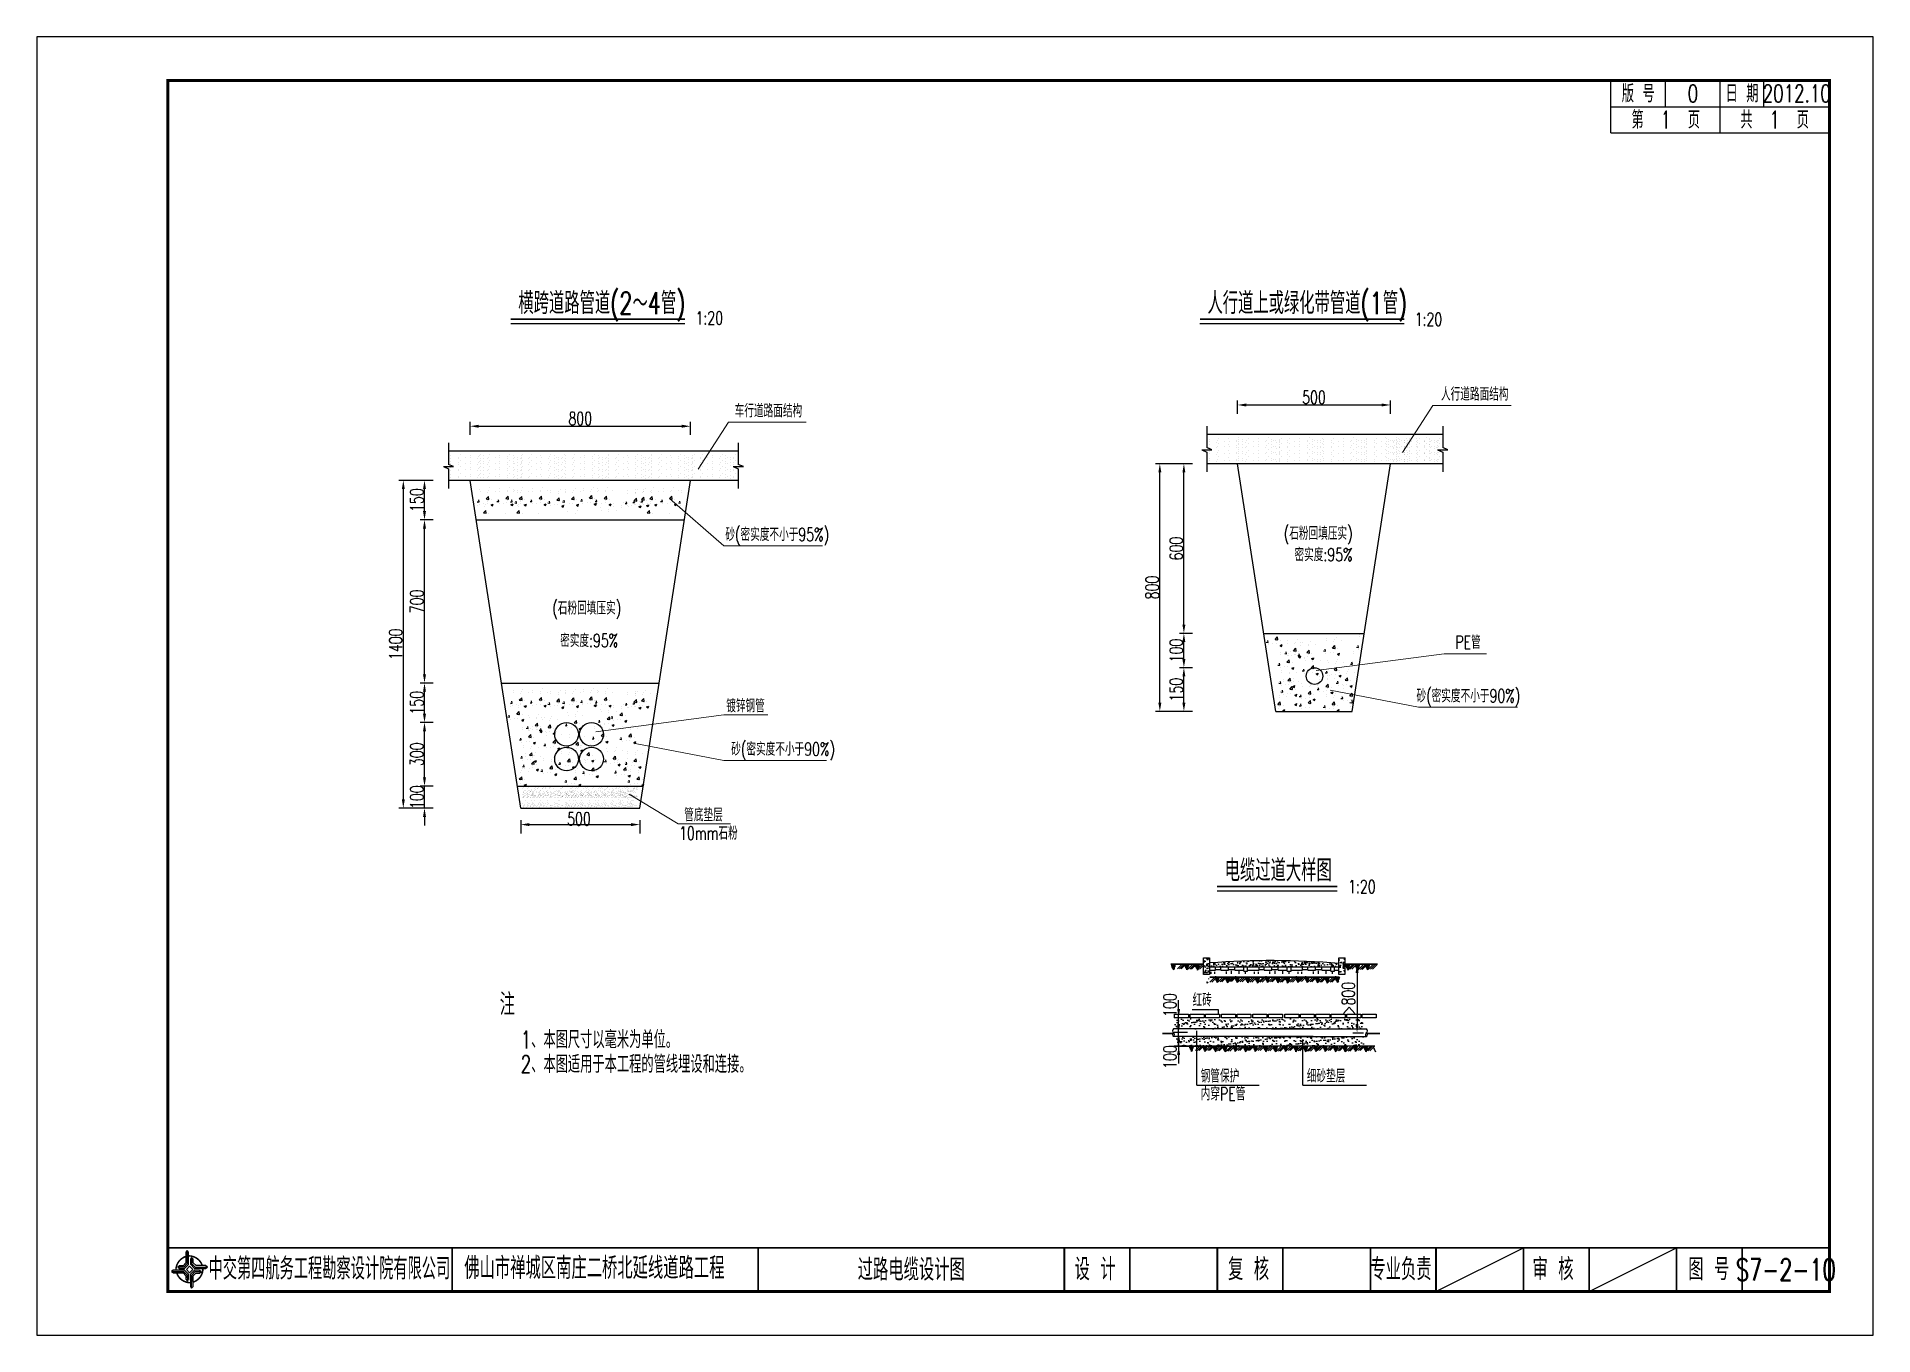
# Model space of a CAD drawing. Header units: millimetres. Extents: x 2 to 5882, y 1831 to 3462.
# Drawn here: x 5462.4 to 5882.4, y 2507.7 to 2804.7 of the extents above; entities that cross this region are included whole.
import ezdxf
from ezdxf.enums import TextEntityAlignment as Align

# ---------------------------------------------------------------- set-up
doc = ezdxf.new("R2010")
doc.units = ezdxf.units.MM
doc.linetypes.add('ACAD_ISO02W100', pattern=[15, 12, -3])
for name, color, linetype in [('18', 7, 'Continuous'), ('WZ1', 7, 'Continuous'), ('图框', 7, 'Continuous'), ('尺寸标注', 4, 'Continuous'), ('文字', 7, 'Continuous'), ('文字字符', 7, 'Continuous'), ('标注', 4, 'Continuous'), ('次轮廓线', 7, 'Continuous'), ('电', 4, 'Continuous')]:
    doc.layers.add(name, color=color, linetype=linetype)
doc.styles.get("Standard").update_dxf_attribs({"font": 'simplex1.shx', "width": 0.7, "bigfont": 'hztxt.shx'})

msp = doc.modelspace()

# ---------------------------------------------------------------- texts
at = {"width": 0.7}
for s, p in [('专业负责', (5774.35384, 2522.80094)), ('审 核', (5809.12764, 2522.80094)), ('图 号', (5844.74681, 2522.80094))]:
    msp.add_text(s, height=5, dxfattribs=at).set_placement(p, align=Align.MIDDLE_CENTER)
at = {"layer": '18', "color": 7, "width": 0.7}
for s, p in [('红砖', (5726.69907, 2582.89503)), ('钢管保护', (5728.54628, 2565.51034)), ('细砂垫层', (5752.81165, 2565.51034)), ('内穿PE管', (5728.54628, 2561.43628))]:
    msp.add_text(s, height=3, dxfattribs=at).set_placement(p)
at = {"layer": 'WZ1', "color": 7, "width": 0.7}
for s, p in [('砂(密实度不小于95%)', (5619.848, 2689.36862)), ('(石粉回填压实)', (5580.26649, 2672.52148)), ('密实度:95%', (5582.05954, 2665.10433)), ('镀锌钢管', (5620.04849, 2650.16525)), ('砂(密实度不小于90%)', (5621.18678, 2640.27596)), ('管底垫层', (5610.44056, 2625.23052)), ('10mm石粉', (5609.26221, 2621.05333))]:
    msp.add_text(s, height=3, dxfattribs=at).set_placement(p)
at = {"layer": '图框'}
for s, width, p in [('中交第四航务工程勘察设计院有限公司', 0.65, (5529.29445, 2522.9548)), ('佛山市禅城区南庄二桥北延线道路工程', 0.7, (5589.89249, 2523.09299)), ('设 计', 0.7, (5704.40828, 2522.80094)), ('复 核', 0.7, (5739.50309, 2522.80094))]:
    msp.add_text(s, height=5, dxfattribs=dict(at, width=width)).set_placement(p, align=Align.MIDDLE_CENTER)
at = {"layer": '文字', "width": 0.7}
for s, p in [('版 号', (5828.61361, 2791.70635)), ('0', (5841.11361, 2791.70635)), ('日 期', (5852.36361, 2791.70635)), ('2012.10', (5864.86361, 2791.70635))]:
    msp.add_text(s, height=4, dxfattribs=at).set_placement(p, align=Align.MIDDLE_CENTER)
for s, height, p in [('横跨道路管道(2～4管)', 5, (5572.50679, 2741.28083)), ('人行道上或绿化带管道(1管)', 5, (5730.09389, 2741.28083)), ('电缆过道大样图', 5, (5734.03105, 2611.52135)), ('注', 5, (5568.25074, 2580.9008)), ('1、本图尺寸以毫米为单位。', 4, (5573.03652, 2573.33325)), ('2、本图适用于本工程的管线埋设和连接。', 4, (5573.03652, 2567.71173))]:
    msp.add_text(s, height=height, dxfattribs=at).set_placement(p)
at = {"layer": '文字字符', "color": 7, "width": 0.7}
for s, p in [('1:20', (5613.02636, 2738.88011)), ('1:20', (5777.48714, 2738.57583)), ('人行道路面结构', (5783.49889, 2721.46855)), ('车行道路面结构', (5621.98031, 2717.65127)), ('(石粉回填压实)', (5747.53884, 2689.60954)), ('密实度:95%', (5749.9969, 2684.74106)), ('PE管', (5786.79108, 2664.71248)), ('砂(密实度不小于90%)', (5777.90398, 2652.4552)), ('1:20', (5762.26198, 2608.81635))]:
    msp.add_text(s, height=3, dxfattribs=at).set_placement(p)
at = {"layer": '标注', "char_height": 3, "attachment_point": 5}
for s, insert in [('\\A1;500', (5754.45003, 2722.23069)), ('\\A1;800', (5586.6596, 2717.36889)), ('\\A1;500', (5586.35619, 2625.80784))]:
    msp.add_mtext(s, dxfattribs=dict(at, insert=insert))
at = {"layer": '标注', "char_height": 3, "attachment_point": 5, "rotation": 90}
for s, insert in [('\\A1;150', (5549.29387, 2698.73049)), ('\\A1;600', (5722.95893, 2687.65045)), ('\\A1;800', (5717.45843, 2678.725)), ('\\A1;700', (5549.29387, 2675.55346)), ('\\A1;1400', (5544.45033, 2665.75724)), ('\\A1;100', (5722.95893, 2664.31408)), ('\\A1;150', (5549.29387, 2652.37644)), ('\\A1;150', (5722.95893, 2655.38862)), ('\\A1;300', (5549.29387, 2640.58805)), ('\\A1;100', (5549.29387, 2630.79182)), ('\\A1;>800', (5762.30634, 2584.74997)), ('\\A1;100', (5721.50864, 2583.23767)), ('\\A1;100', (5721.50864, 2571.33681))]:
    msp.add_mtext(s, dxfattribs=dict(at, insert=insert))

# ---------------------------------------------------------------- blocks, each defined once
blk = doc.blocks.new('tb')
at = {"lineweight": -3}
h = blk.add_hatch(color=256, dxfattribs=at)
h.paths.add_polyline_path([(-1.23, -0.13), (-3.78, -0.14), (-4.14, -0.41), (-1.4, -0.44), (-0.56, -1.24), (-0.54, -2.62), (-0.27, -2.2), (-0.26, -1.06)])
h.paths.add_polyline_path([(0.13, -1.08), (0.14, -3.86), (0.41, -4.26), (0.44, -1.24), (1.25, -0.43), (2.66, -0.43), (2.26, -0.16), (1.07, -0.15)])
h.paths.add_polyline_path([(1.08, 0.3), (3.62, 0.3), (4.02, 0.56), (1.25, 0.57), (0.43, 1.39), (0.43, 2.8), (0.16, 2.41), (0.15, 1.24)])
h.paths.add_polyline_path([(-0.28, 1.21), (-0.28, 3.99), (-0.56, 4.39), (-0.57, 1.41), (-1.38, 0.6), (-2.74, 0.56), (-2.33, 0.3), (-1.2, 0.29)])
for p, q in [((-0.56, 4.39), (-0.57, 1.41)), ((-1.38, 0.6), (-2.74, 0.56)), ((-0.57, 1.41), (-1.38, 0.6)), ((0.43, 2.8), (0.43, 1.39)), ((0.43, 1.39), (1.25, 0.57)), ((1.25, 0.57), (4.02, 0.56)), ((-4.14, -0.41), (-1.4, -0.44)), ((-1.4, -0.44), (-0.56, -1.24)), ((-0.56, -1.24), (-0.54, -2.62)), ((0.41, -4.26), (0.44, -1.24)), ((0.44, -1.24), (1.25, -0.43)), ((1.25, -0.43), (2.66, -0.43))]:
    blk.add_line(p, q, dxfattribs=at)
at = {"lineweight": -3, "flags": 128}
for points in [[(-0.9, 3.99), (-0.9, 1.58), (-1.53, 0.91), (-2.34, 0.91), (-2.74, 0.56), (-2.33, 0.3), (-1.2, 0.29), (-0.28, 1.21), (-0.28, 3.99), (-0.56, 4.39)], [(-0.04, 0.77), (0.68, 0.04), (-0.04, -0.69), (-0.77, 0.05)], [(3.62, 0.92), (1.43, 0.92), (0.77, 1.54), (0.77, 2.38), (0.43, 2.8), (0.16, 2.41), (0.15, 1.24), (1.08, 0.3), (3.62, 0.3), (4.02, 0.56)], [(-3.73, -0.76), (-1.54, -0.76), (-0.89, -1.39), (-0.89, -2.21), (-0.54, -2.62), (-0.27, -2.2), (-0.26, -1.06), (-1.23, -0.13), (-3.78, -0.14), (-4.14, -0.41)], [(0.75, -3.85), (0.75, -1.43), (1.4, -0.78), (2.26, -0.78), (2.66, -0.43), (2.26, -0.16), (1.07, -0.15), (0.13, -1.08), (0.14, -3.86), (0.41, -4.26)]]:
    blk.add_lwpolyline(points, close=True, dxfattribs=at)
at = {"lineweight": -3, "const_width": 0.35, "flags": 128}
for points in [[(-0.9, 3.02, 0.324167), (-3.16, -0.14)], [(2.88, 0.92, 0.324403), (-0.24, 3.15)], [(0.75, -2.86, 0.325418), (3.02, 0.26)], [(-2.98, -0.76, 0.322976), (0.14, -2.98)]]:
    blk.add_lwpolyline(points, format="xyb", dxfattribs=at)
blk = doc.blocks.new('DIM')
at = {"layer": '尺寸标注', "ltscale": 0.01}
blk.add_solid([(-1, -0.17), (-1, 0.17), (0, 0)], dxfattribs=at)
blk = doc.blocks.new('series')
at = {"width": 0.75}
for tag, height, p in [('页码', 4, (-35, -19)), ('图名', 5, (-220, -282)), ('图号', 5, (-20, -282))]:
    blk.add_attdef(tag, text='', height=height, dxfattribs=at).set_placement(p, align=Align.MIDDLE_CENTER)
blk = doc.blocks.new('123')
blk.add_lwpolyline([(422.36, 2507.71), (422.36, 2804.71), (2.36, 2804.71), (2.36, 2507.71)], close=True)

# ---------------------------------------------------------------- hatches: boundary and pattern name
at = {"layer": '18'}
for points in [[(5722.77164, 2592.21831), (5722.72273, 2592.36496), (5722.81517, 2592.54974), (5721.899, 2592.54974), (5721.84231, 2592.15314), (5722.02165, 2592.03908), (5721.98904, 2591.84355), (5722.24991, 2591.55025), (5722.16839, 2591.43619), (5722.39664, 2591.35472), (5722.59229, 2591.59913), (5722.55969, 2591.89243)], [(5725.85181, 2592.21831), (5725.8029, 2592.36496), (5725.89535, 2592.54974), (5724.97917, 2592.54974), (5724.92248, 2592.15314), (5725.10183, 2592.03908), (5725.06922, 2591.84355), (5725.33008, 2591.55025), (5725.24856, 2591.43619), (5725.47682, 2591.35472), (5725.67247, 2591.59913), (5725.63986, 2591.89243)], [(5728.23777, 2592.15943), (5728.18886, 2592.30608), (5728.2813, 2592.49086), (5727.36513, 2592.49086), (5727.30843, 2592.09426), (5727.48778, 2591.9802), (5727.45517, 2591.78467), (5727.71604, 2591.49137), (5727.63452, 2591.37731), (5727.86277, 2591.29584), (5728.05842, 2591.54025), (5728.02581, 2591.83355)], [(5762.64945, 2592.15943), (5762.60054, 2592.30608), (5762.69298, 2592.49086), (5761.77681, 2592.49086), (5761.72012, 2592.09426), (5761.89946, 2591.9802), (5761.86686, 2591.78467), (5762.12772, 2591.49137), (5762.0462, 2591.37731), (5762.27446, 2591.29584), (5762.4701, 2591.54025), (5762.4375, 2591.83355)], [(5764.85866, 2592.10056), (5764.80975, 2592.24721), (5764.9022, 2592.43198), (5763.98602, 2592.43198), (5763.92933, 2592.03538), (5764.10868, 2591.92132), (5764.07607, 2591.72579), (5764.33693, 2591.43249), (5764.25541, 2591.31843), (5764.48367, 2591.23696), (5764.67932, 2591.48138), (5764.64671, 2591.77467)], [(5767.18174, 2592.21831), (5767.13283, 2592.36496), (5767.22528, 2592.54974), (5766.3091, 2592.54974), (5766.25241, 2592.15314), (5766.43176, 2592.03908), (5766.39915, 2591.84355), (5766.66001, 2591.55025), (5766.57849, 2591.43619), (5766.80675, 2591.35472), (5767.0024, 2591.59913), (5766.96979, 2591.89243)], [(5732.77006, 2589.30467), (5732.72114, 2589.45132), (5732.81359, 2589.63609), (5731.89742, 2589.63609), (5731.84072, 2589.23949), (5732.02007, 2589.12543), (5731.98746, 2588.9299), (5732.24833, 2588.6366), (5732.16681, 2588.52254), (5732.39506, 2588.44107), (5732.59071, 2588.68549), (5732.5581, 2588.97878)], [(5735.15601, 2589.24579), (5735.1071, 2589.39244), (5735.19954, 2589.57722), (5734.28337, 2589.57722), (5734.22668, 2589.18061), (5734.40602, 2589.06655), (5734.37341, 2588.87102), (5734.63428, 2588.57773), (5734.55276, 2588.46366), (5734.78102, 2588.3822), (5734.97666, 2588.62661), (5734.94406, 2588.91991)], [(5737.37396, 2589.30467), (5737.32505, 2589.45132), (5737.41749, 2589.63609), (5736.50132, 2589.63609), (5736.44463, 2589.23949), (5736.62397, 2589.12543), (5736.59137, 2588.9299), (5736.85223, 2588.6366), (5736.77071, 2588.52254), (5736.99897, 2588.44107), (5737.19462, 2588.68549), (5737.16201, 2588.97878)], [(5739.75991, 2589.24579), (5739.711, 2589.39244), (5739.80345, 2589.57722), (5738.88727, 2589.57722), (5738.83058, 2589.18061), (5739.00993, 2589.06655), (5738.97732, 2588.87102), (5739.23818, 2588.57773), (5739.15666, 2588.46366), (5739.38492, 2588.3822), (5739.58057, 2588.62661), (5739.54796, 2588.91991)], [(5741.96913, 2589.18691), (5741.92022, 2589.33356), (5742.01266, 2589.51834), (5741.09649, 2589.51834), (5741.0398, 2589.12174), (5741.21914, 2589.00768), (5741.18653, 2588.81215), (5741.4474, 2588.51885), (5741.36588, 2588.40479), (5741.59413, 2588.32332), (5741.78978, 2588.56773), (5741.75718, 2588.86103)], [(5744.2922, 2589.30467), (5744.24329, 2589.45132), (5744.33574, 2589.63609), (5743.41956, 2589.63609), (5743.36287, 2589.23949), (5743.54222, 2589.12543), (5743.50961, 2588.9299), (5743.77047, 2588.6366), (5743.68895, 2588.52254), (5743.91721, 2588.44107), (5744.11286, 2588.68549), (5744.08025, 2588.97878)], [(5746.67816, 2589.24579), (5746.62925, 2589.39244), (5746.72169, 2589.57722), (5745.80552, 2589.57722), (5745.74882, 2589.18061), (5745.92817, 2589.06655), (5745.89556, 2588.87102), (5746.15643, 2588.57773), (5746.07491, 2588.46366), (5746.30316, 2588.3822), (5746.49881, 2588.62661), (5746.4662, 2588.91991)], [(5748.88737, 2589.18691), (5748.83846, 2589.33356), (5748.9309, 2589.51834), (5748.01473, 2589.51834), (5747.95804, 2589.12174), (5748.13738, 2589.00768), (5748.10477, 2588.81215), (5748.36564, 2588.51885), (5748.28412, 2588.40479), (5748.51238, 2588.32332), (5748.70802, 2588.56773), (5748.67542, 2588.86103)], [(5751.21045, 2589.30467), (5751.16154, 2589.45132), (5751.25398, 2589.63609), (5750.33781, 2589.63609), (5750.28112, 2589.23949), (5750.46046, 2589.12543), (5750.42785, 2588.9299), (5750.68872, 2588.6366), (5750.6072, 2588.52254), (5750.83546, 2588.44107), (5751.0311, 2588.68549), (5750.9985, 2588.97878)], [(5753.34526, 2589.30467), (5753.29634, 2589.45132), (5753.38879, 2589.63609), (5752.47262, 2589.63609), (5752.41592, 2589.23949), (5752.59527, 2589.12543), (5752.56266, 2588.9299), (5752.82353, 2588.6366), (5752.74201, 2588.52254), (5752.97026, 2588.44107), (5753.16591, 2588.68549), (5753.1333, 2588.97878)], [(5755.73121, 2589.24579), (5755.6823, 2589.39244), (5755.77474, 2589.57722), (5754.85857, 2589.57722), (5754.80188, 2589.18061), (5754.98122, 2589.06655), (5754.94861, 2588.87102), (5755.20948, 2588.57773), (5755.12796, 2588.46366), (5755.35622, 2588.3822), (5755.55186, 2588.62661), (5755.51926, 2588.91991)], [(5757.94042, 2589.18691), (5757.89151, 2589.33356), (5757.98395, 2589.51834), (5757.06778, 2589.51834), (5757.01109, 2589.12174), (5757.19043, 2589.00768), (5757.15783, 2588.81215), (5757.41869, 2588.51885), (5757.33717, 2588.40479), (5757.56543, 2588.32332), (5757.76108, 2588.56773), (5757.72847, 2588.86103)], [(5760.2635, 2589.30467), (5760.21459, 2589.45132), (5760.30703, 2589.63609), (5759.39086, 2589.63609), (5759.33417, 2589.23949), (5759.51351, 2589.12543), (5759.4809, 2588.9299), (5759.74177, 2588.6366), (5759.66025, 2588.52254), (5759.88851, 2588.44107), (5760.08415, 2588.68549), (5760.05155, 2588.97878)], [(5726.8904, 2573.56078), (5726.84149, 2573.70743), (5726.93393, 2573.8922), (5726.01776, 2573.8922), (5725.96107, 2573.4956), (5726.14041, 2573.38154), (5726.10781, 2573.18601), (5726.36867, 2572.89271), (5726.28715, 2572.77865), (5726.51541, 2572.69718), (5726.71106, 2572.9416), (5726.67845, 2573.23489)], [(5729.97058, 2573.56078), (5729.92167, 2573.70743), (5730.01411, 2573.8922), (5729.09794, 2573.8922), (5729.04125, 2573.4956), (5729.22059, 2573.38154), (5729.18798, 2573.18601), (5729.44885, 2572.89271), (5729.36733, 2572.77865), (5729.59559, 2572.69718), (5729.79123, 2572.9416), (5729.75863, 2573.23489)], [(5732.35653, 2573.5019), (5732.30762, 2573.64855), (5732.40006, 2573.83333), (5731.48389, 2573.83333), (5731.4272, 2573.43672), (5731.60654, 2573.32266), (5731.57394, 2573.12713), (5731.8348, 2572.83384), (5731.75328, 2572.71977), (5731.98154, 2572.63831), (5732.17719, 2572.88272), (5732.14458, 2573.17602)], [(5734.56574, 2573.44302), (5734.51683, 2573.58967), (5734.60928, 2573.77445), (5733.6931, 2573.77445), (5733.63641, 2573.37785), (5733.81576, 2573.26379), (5733.78315, 2573.06826), (5734.04401, 2572.77496), (5733.96249, 2572.6609), (5734.19075, 2572.57943), (5734.3864, 2572.82384), (5734.35379, 2573.11714)], [(5736.88882, 2573.56078), (5736.83991, 2573.70743), (5736.93235, 2573.8922), (5736.01618, 2573.8922), (5735.95949, 2573.4956), (5736.13883, 2573.38154), (5736.10623, 2573.18601), (5736.36709, 2572.89271), (5736.28557, 2572.77865), (5736.51383, 2572.69718), (5736.70948, 2572.9416), (5736.67687, 2573.23489)], [(5739.27477, 2573.5019), (5739.22586, 2573.64855), (5739.31831, 2573.83333), (5738.40213, 2573.83333), (5738.34544, 2573.43672), (5738.52479, 2573.32266), (5738.49218, 2573.12713), (5738.75304, 2572.83384), (5738.67152, 2572.71977), (5738.89978, 2572.63831), (5739.09543, 2572.88272), (5739.06282, 2573.17602)], [(5741.49273, 2573.56078), (5741.44382, 2573.70743), (5741.53626, 2573.8922), (5740.62009, 2573.8922), (5740.56339, 2573.4956), (5740.74274, 2573.38154), (5740.71013, 2573.18601), (5740.971, 2572.89271), (5740.88948, 2572.77865), (5741.11773, 2572.69718), (5741.31338, 2572.9416), (5741.28077, 2573.23489)], [(5743.87868, 2573.5019), (5743.82977, 2573.64855), (5743.92221, 2573.83333), (5743.00604, 2573.83333), (5742.94935, 2573.43672), (5743.12869, 2573.32266), (5743.09608, 2573.12713), (5743.35695, 2572.83384), (5743.27543, 2572.71977), (5743.50369, 2572.63831), (5743.69933, 2572.88272), (5743.66673, 2573.17602)], [(5746.08789, 2573.44302), (5746.03898, 2573.58967), (5746.13142, 2573.77445), (5745.21525, 2573.77445), (5745.15856, 2573.37785), (5745.3379, 2573.26379), (5745.3053, 2573.06826), (5745.56616, 2572.77496), (5745.48464, 2572.6609), (5745.7129, 2572.57943), (5745.90855, 2572.82384), (5745.87594, 2573.11714)], [(5748.41097, 2573.56078), (5748.36206, 2573.70743), (5748.4545, 2573.8922), (5747.53833, 2573.8922), (5747.48164, 2573.4956), (5747.66098, 2573.38154), (5747.62837, 2573.18601), (5747.88924, 2572.89271), (5747.80772, 2572.77865), (5748.03598, 2572.69718), (5748.23162, 2572.9416), (5748.19902, 2573.23489)], [(5750.79692, 2573.5019), (5750.74801, 2573.64855), (5750.84045, 2573.83333), (5749.92428, 2573.83333), (5749.86759, 2573.43672), (5750.04693, 2573.32266), (5750.01433, 2573.12713), (5750.27519, 2572.83384), (5750.19367, 2572.71977), (5750.42193, 2572.63831), (5750.61758, 2572.88272), (5750.58497, 2573.17602)], [(5753.00613, 2573.44302), (5752.95722, 2573.58967), (5753.04967, 2573.77445), (5752.13349, 2573.77445), (5752.0768, 2573.37785), (5752.25615, 2573.26379), (5752.22354, 2573.06826), (5752.4844, 2572.77496), (5752.40288, 2572.6609), (5752.63114, 2572.57943), (5752.82679, 2572.82384), (5752.79418, 2573.11714)], [(5755.32921, 2573.56078), (5755.2803, 2573.70743), (5755.37275, 2573.8922), (5754.45657, 2573.8922), (5754.39988, 2573.4956), (5754.57923, 2573.38154), (5754.54662, 2573.18601), (5754.80748, 2572.89271), (5754.72596, 2572.77865), (5754.95422, 2572.69718), (5755.14987, 2572.9416), (5755.11726, 2573.23489)], [(5757.46402, 2573.56078), (5757.41511, 2573.70743), (5757.50755, 2573.8922), (5756.59138, 2573.8922), (5756.53469, 2573.4956), (5756.71403, 2573.38154), (5756.68143, 2573.18601), (5756.94229, 2572.89271), (5756.86077, 2572.77865), (5757.08903, 2572.69718), (5757.28468, 2572.9416), (5757.25207, 2573.23489)], [(5759.84997, 2573.5019), (5759.80106, 2573.64855), (5759.89351, 2573.83333), (5758.97733, 2573.83333), (5758.92064, 2573.43672), (5759.09998, 2573.32266), (5759.06738, 2573.12713), (5759.32824, 2572.83384), (5759.24672, 2572.71977), (5759.47498, 2572.63831), (5759.67063, 2572.88272), (5759.63802, 2573.17602)], [(5762.05919, 2573.44302), (5762.01027, 2573.58967), (5762.10272, 2573.77445), (5761.18655, 2573.77445), (5761.12985, 2573.37785), (5761.3092, 2573.26379), (5761.27659, 2573.06826), (5761.53746, 2572.77496), (5761.45594, 2572.6609), (5761.68419, 2572.57943), (5761.87984, 2572.82384), (5761.84723, 2573.11714)], [(5764.38226, 2573.56078), (5764.33335, 2573.70743), (5764.42579, 2573.8922), (5763.50962, 2573.8922), (5763.45293, 2573.4956), (5763.63227, 2573.38154), (5763.59967, 2573.18601), (5763.86053, 2572.89271), (5763.77901, 2572.77865), (5764.00727, 2572.69718), (5764.20292, 2572.9416), (5764.17031, 2573.23489)], [(5766.76821, 2573.5019), (5766.7193, 2573.64855), (5766.81175, 2573.83333), (5765.89557, 2573.83333), (5765.83888, 2573.43672), (5766.01823, 2573.32266), (5765.98562, 2573.12713), (5766.24648, 2572.83384), (5766.16496, 2572.71977), (5766.39322, 2572.63831), (5766.58887, 2572.88272), (5766.55626, 2573.17602)]]:
    msp.add_hatch(color=7, dxfattribs=at).paths.add_polyline_path(points)
h = msp.add_hatch(dxfattribs=at)
h.set_pattern_fill('AR-RSHKE', scale=0.2925, style=0)
h.set_pattern_definition([(0, (5407.4246, 2868.4704), (7.45875, 3.51), [1.755, -1.4625, 2.0475, -0.8775, 2.6325, -1.17]), (0, (5409.1796, 2868.6167), (7.45875, 3.51), [1.4625, -5.5575, 1.17, -1.755]), (0, (5412.6896, 2868.251), (7.45875, 3.51), [0.8775, -9.0675]), (90, (5407.4246, 2868.4704), (-2.48625, 3.51), [3.36375, -10.67625]), (90, (5409.1796, 2868.4704), (-2.48625, 3.51), [3.290625, -10.749375]), (90, (5410.642, 2868.4704), (-2.48625, 3.51), [3.07125, -10.96875]), (90, (5412.6896, 2868.251), (-2.48625, 3.51), [3.36375, -10.67625]), (90, (5413.567, 2868.251), (-2.48625, 3.51), [3.36375, -10.67625]), (90, (5416.1996, 2868.4704), (-2.48625, 3.51), [3.2175, -10.8225])])
h.paths.add_polyline_path([(5760.14489, 2591.99863), (5730.598, 2591.99863), (5730.598, 2590.4037), (5760.14489, 2590.4037)])
at = {"layer": '尺寸标注', "linetype": 'ACAD_ISO02W100'}
h = msp.add_hatch(dxfattribs=at)
h.set_pattern_fill('AR-CONC', scale=0.39, style=0)
h.set_pattern_definition([(50, (5407.4246, 2868.4704), (2.797315, -0.244733), [0.2925, -3.2175]), (355, (5407.4246, 2868.4704), (-0.54113, 2.93355), [0.234, -2.574]), (100.4514, (5407.6577, 2868.45), (2.256187, 2.688814), [0.248587, -2.734454]), (46.1842, (5407.4246, 2869.2504), (4.16224, -0.645524), [0.43875, -4.82625]), (96.6356, (5407.7714, 2869.1966), (3.645185, 3.79906), [0.37288, -4.10168]), (351.1842, (5407.4246, 2869.2504), (3.64518, 3.799063), [0.351, -3.861]), (21, (5407.8146, 2869.0554), (2.327938, -1.570214), [0.2925, -3.2175]), (326, (5407.8146, 2869.0554), (0.94893, 2.828085), [0.234, -2.574]), (71.4514, (5408.0086, 2868.9246), (3.276868, 1.257869), [0.248587, -2.734454]), (37.5, (5407.4246, 2868.4704), (0.0474234, 1.298286), [0, -2.5428, 0, -2.613, 0, -2.58375]), (7.5, (5407.4246, 2868.4704), (1.025971, 1.5382057), [0, -1.4898, 0, -2.4843, 0, -0.98475]), (327.5, (5406.5549, 2868.4704), (2.0819075, -0.087964), [0, -0.975, 0, -3.042, 0, -4.0365]), (317.5, (5406.1649, 2868.4704), (2.274426, 0.3904094), [0, -1.2675, 0, -2.0202, 0, -2.8665])])
h.paths.add_polyline_path([(5730.598, 2594.04856), (5729.22903, 2594.04856), (5729.22903, 2590.4037), (5730.598, 2590.4037)])
h.paths.add_polyline_path([(5760.14489, 2592.73203, 0.039689134), (5730.598, 2592.87514), (5730.598, 2591.99863), (5760.14489, 2591.99863)])
h.paths.add_polyline_path([(5761.51385, 2594.04856), (5760.14489, 2594.04856), (5760.14489, 2590.4037), (5761.51385, 2590.4037)])
h = msp.add_hatch(dxfattribs=at)
h.set_pattern_fill('AR-CONC', scale=0.2925, style=0)
h.set_pattern_definition([(50, (5407.4246, 2868.4704), (2.097986, -0.18355), [0.219375, -2.413125]), (355, (5407.4246, 2868.4704), (-0.405848, 2.200162), [0.1755, -1.9305]), (100.4514, (5407.5994, 2868.4551), (1.69214, 2.016611), [0.18644, -2.050841]), (46.1842, (5407.4246, 2869.0554), (3.12168, -0.484143), [0.329063, -3.619688]), (96.6356, (5407.6847, 2869.015), (2.733888, 2.849295), [0.27966, -3.07626]), (351.1842, (5407.4246, 2869.0554), (2.733886, 2.849297), [0.26325, -2.89575]), (21, (5407.7171, 2868.9092), (1.745953, -1.17766), [0.219375, -2.413125]), (326, (5407.717, 2868.9092), (0.711697, 2.121064), [0.1755, -1.9305]), (71.4514, (5407.8626, 2868.811), (2.457651, 0.943402), [0.18644, -2.050841]), (37.5, (5407.4246, 2868.4704), (0.0355676, 0.9737145), [0, -1.9071, 0, -1.95975, 0, -1.9378125]), (7.5, (5407.4246, 2868.4704), (0.7694784, 1.1536543), [0, -1.11735, 0, -1.863225, 0, -0.7385625]), (327.5, (5406.7723, 2868.4704), (1.5614306, -0.065973), [0, -0.73125, 0, -2.2815, 0, -3.027375]), (317.5, (5406.4798, 2868.4704), (1.7058195, 0.292807), [0, -0.950625, 0, -1.51515, 0, -2.149875])])
h.paths.add_polyline_path([(5760.14489, 2592.73203, 0.039689134), (5730.598, 2592.87514), (5730.598, 2591.99863), (5760.14489, 2591.99863)])
h.paths.add_polyline_path([(5761.51385, 2594.04856), (5760.14489, 2594.04856), (5760.14489, 2590.4037), (5761.51385, 2590.4037)])
h.paths.add_polyline_path([(5730.598, 2594.04856), (5729.22903, 2594.04856), (5729.22903, 2590.4037), (5730.598, 2590.4037)])
h = msp.add_hatch(dxfattribs=at)
h.set_pattern_fill('AR-SAND', color=8, scale=0.78, style=0)
h.set_pattern_definition([(37.5, (5407.4246, 2868.4704), (-0.0491348, 1.5029225), [0, -1.1856, 0, -1.326, 0, -1.2675]), (7.5, (5407.4246, 2868.4704), (1.380426, 2.201274), [0, -0.6396, 0, -1.0686, 0, -0.4095]), (327.5, (5406.4652, 2868.4704), (2.4290307, 0.004414), [0, -0.39, 0, -1.404, 0, -1.833]), (317.5, (5406.4652, 2868.4704), (2.344779, 0.684587), [0, -0.195, 0, -0.9204, 0, -1.053])])
h.paths.add_polyline_path([(5765.963, 2580.09704), (5750.67793, 2580.09704), (5750.67793, 2577.80953), (5754.20156, 2577.80953), (5765.963, 2577.80953)])
h.paths.add_polyline_path([(5750.67793, 2580.09704), (5724.63276, 2580.09704), (5724.63276, 2577.80953), (5750.67793, 2577.80953)])
h.paths.add_polyline_path([(5724.63276, 2580.09704), (5722.72643, 2580.09704), (5722.72643, 2577.80953), (5724.63276, 2577.80953)])
h.paths.add_polyline_path([(5724.63276, 2576.03696), (5722.72643, 2576.03696), (5722.72643, 2573.84745), (5724.63276, 2573.84745)])
h.paths.add_polyline_path([(5765.963, 2576.03696), (5744.68359, 2576.03696), (5724.63276, 2576.03696), (5724.63276, 2573.84745), (5765.963, 2573.84745)])

# ---------------------------------------------------------------- linework, layer by layer
for p, q in [((5570.78691, 2739.10576), (5610.57952, 2739.10576)), ((5728.37401, 2739.10576), (5775.0877, 2739.10576)), ((5732.31117, 2609.34628), (5759.77906, 2609.34628)), ((5782.36361, 2517.70635), (5802.36361, 2527.70635)), ((5817.36361, 2517.70635), (5837.36361, 2527.70635))]:
    msp.add_line(p, q)
at = {"color": 7}
for p, q in [((5729.96306, 2715.64391), (5729.96306, 2710.72216)), ((5783.89303, 2715.64391), (5783.89303, 2710.72216)), ((5728.81237, 2710.20731), (5731.11376, 2710.20731)), ((5728.81237, 2710.20731), (5729.96306, 2709.69245)), ((5731.11376, 2710.20731), (5729.96306, 2710.72216)), ((5729.96306, 2709.69245), (5729.96306, 2705.18581)), ((5782.74233, 2710.20731), (5783.89303, 2709.69245)), ((5782.74233, 2710.20731), (5785.04373, 2710.20731)), ((5785.04373, 2710.20731), (5783.89303, 2710.72216)), ((5783.89303, 2709.69245), (5783.89303, 2705.18581))]:
    msp.add_line(p, q, dxfattribs=at)
at = {"color": 1}
for p, q in [((5783.89303, 2713.71477), (5729.96306, 2713.71477)), ((5622.81306, 2709.89749), (5556.50793, 2709.89749)), ((5783.89303, 2707.05502), (5729.96306, 2707.05502)), ((5745.71544, 2650.39497), (5736.95584, 2707.05502)), ((5763.18462, 2650.39497), (5771.94422, 2707.05502)), ((5622.81306, 2703.23774), (5556.50793, 2703.23774)), ((5573.03796, 2628.27674), (5561.44906, 2703.23774)), ((5600.28123, 2628.27674), (5611.87014, 2703.23774)), ((5562.84269, 2694.22324), (5610.4765, 2694.22324)), ((5742.9557, 2668.24588), (5765.94436, 2668.24588)), ((5568.61535, 2656.88369), (5604.70384, 2656.88369)), ((5745.71544, 2650.39497), (5763.18462, 2650.39497)), ((5572.2603, 2633.30691), (5601.05889, 2633.30691)), ((5573.03796, 2628.27674), (5600.28123, 2628.27674))]:
    msp.add_line(p, q, dxfattribs=at)
for points, const_width in [([(5872.36361, 2794.70635), (5492.36361, 2794.70635), (5492.36361, 2517.70635), (5872.36361, 2517.70635), (5872.36361, 2794.70635)], 0.7), ([(5570.78517, 2740.10576), (5610.57952, 2740.10576)], 0.4), ([(5728.37227, 2740.10576), (5775.0877, 2740.10576)], 0.4), ([(5732.30942, 2610.34628), (5759.77906, 2610.34628)], 0.4), ([(5492.36361, 2527.70635), (5872.36361, 2527.70635)], 0.4), ([(5767.36361, 2517.70635), (5767.36361, 2527.70635)], 0.4), ([(5782.36361, 2517.70635), (5782.36361, 2527.70635)], 0.4), ([(5802.36361, 2517.70635), (5802.36361, 2527.70635)], 0.4), ([(5817.36361, 2517.70635), (5817.36361, 2527.70635)], 0.4), ([(5837.36361, 2517.70635), (5837.36361, 2527.70635)], 0.4), ([(5852.36361, 2517.70635), (5852.36361, 2527.70635)], 0.4)]:
    msp.add_lwpolyline(points, dxfattribs=dict(const_width=const_width))
msp.add_circle((5754.58002, 2658.47792), 1.90436, dxfattribs=at)
at = {"color": 7}
for centre in [(5583.53538, 2645.14868), (5589.24272, 2645.14868), (5583.53538, 2639.51281), (5589.24272, 2639.51281)]:
    msp.add_circle(centre, 2.72051, dxfattribs=at)
at = {"layer": '18', "color": 7}
for p, q in [((5721.92445, 2592.72779), (5721.84231, 2592.15314)), ((5721.84231, 2592.15314), (5722.02165, 2592.03908)), ((5722.02165, 2592.03908), (5721.98904, 2591.84355)), ((5721.98904, 2591.84355), (5722.24991, 2591.55025)), ((5722.24991, 2591.55025), (5722.16839, 2591.43619)), ((5722.16839, 2591.43619), (5722.39664, 2591.35472)), ((5722.39664, 2591.35472), (5722.59229, 2591.59913)), ((5722.55969, 2591.89243), (5722.77164, 2592.21831)), ((5722.59229, 2591.59913), (5722.55969, 2591.89243)), ((5722.72273, 2592.36496), (5722.85316, 2592.62567)), ((5722.77164, 2592.21831), (5722.72273, 2592.36496)), ((5725.00463, 2592.72779), (5724.92248, 2592.15314)), ((5724.92248, 2592.15314), (5725.10183, 2592.03908)), ((5725.10183, 2592.03908), (5725.06922, 2591.84355)), ((5725.06922, 2591.84355), (5725.33008, 2591.55025)), ((5725.33008, 2591.55025), (5725.24856, 2591.43619)), ((5725.24856, 2591.43619), (5725.47682, 2591.35472)), ((5725.47682, 2591.35472), (5725.67247, 2591.59913)), ((5725.63986, 2591.89243), (5725.85181, 2592.21831)), ((5725.67247, 2591.59913), (5725.63986, 2591.89243)), ((5725.8029, 2592.36496), (5725.93333, 2592.62567)), ((5725.85181, 2592.21831), (5725.8029, 2592.36496)), ((5727.48778, 2591.9802), (5727.45517, 2591.78467)), ((5727.45517, 2591.78467), (5727.71604, 2591.49137)), ((5727.71604, 2591.49137), (5727.63452, 2591.37731)), ((5727.86277, 2591.29584), (5728.05842, 2591.54025)), ((5728.02581, 2591.83355), (5728.23777, 2592.15943)), ((5728.05842, 2591.54025), (5728.02581, 2591.83355)), ((5728.18886, 2592.30608), (5728.31929, 2592.56679)), ((5728.23777, 2592.15943), (5728.18886, 2592.30608)), ((5729.51765, 2592.03538), (5729.69699, 2591.92132)), ((5730.40152, 2591.99863), (5760.31601, 2591.99863)), ((5761.80226, 2592.66892), (5761.72012, 2592.09426)), ((5761.72012, 2592.09426), (5761.89946, 2591.9802)), ((5761.89946, 2591.9802), (5761.86686, 2591.78467)), ((5761.86686, 2591.78467), (5762.12772, 2591.49137)), ((5762.12772, 2591.49137), (5762.0462, 2591.37731)), ((5762.27446, 2591.29584), (5762.4701, 2591.54025)), ((5762.4375, 2591.83355), (5762.64945, 2592.15943)), ((5762.4701, 2591.54025), (5762.4375, 2591.83355)), ((5762.60054, 2592.30608), (5762.73097, 2592.56679)), ((5762.64945, 2592.15943), (5762.60054, 2592.30608)), ((5764.01148, 2592.61004), (5763.92933, 2592.03538)), ((5763.92933, 2592.03538), (5764.10868, 2591.92132)), ((5764.10868, 2591.92132), (5764.07607, 2591.72579)), ((5764.07607, 2591.72579), (5764.33693, 2591.43249)), ((5764.33693, 2591.43249), (5764.25541, 2591.31843)), ((5764.48367, 2591.23696), (5764.67932, 2591.48138)), ((5764.64671, 2591.77467), (5764.85866, 2592.10056)), ((5764.67932, 2591.48138), (5764.64671, 2591.77467)), ((5764.80975, 2592.24721), (5764.94018, 2592.50791)), ((5764.85866, 2592.10056), (5764.80975, 2592.24721)), ((5766.33456, 2592.72779), (5766.25241, 2592.15314)), ((5766.25241, 2592.15314), (5766.43176, 2592.03908)), ((5766.43176, 2592.03908), (5766.39915, 2591.84355)), ((5766.39915, 2591.84355), (5766.66001, 2591.55025)), ((5766.66001, 2591.55025), (5766.57849, 2591.43619)), ((5766.57849, 2591.43619), (5766.80675, 2591.35472)), ((5766.80675, 2591.35472), (5767.0024, 2591.59913)), ((5766.96979, 2591.89243), (5767.18174, 2592.21831)), ((5767.0024, 2591.59913), (5766.96979, 2591.89243)), ((5767.13283, 2592.36496), (5767.26326, 2592.62567)), ((5767.18174, 2592.21831), (5767.13283, 2592.36496)), ((5727.63452, 2591.37731), (5727.86277, 2591.29584)), ((5729.92525, 2588.51885), (5729.84373, 2588.40479)), ((5729.84373, 2588.40479), (5730.07199, 2588.32332)), ((5730.07199, 2588.32332), (5730.26763, 2588.56773)), ((5730.44698, 2589.18691), (5730.39807, 2589.33356)), ((5731.92287, 2589.81415), (5731.84072, 2589.23949)), ((5731.84072, 2589.23949), (5732.02007, 2589.12543)), ((5732.02007, 2589.12543), (5731.98746, 2588.9299)), ((5731.98746, 2588.9299), (5732.24833, 2588.6366)), ((5732.24833, 2588.6366), (5732.16681, 2588.52254)), ((5732.16681, 2588.52254), (5732.39506, 2588.44107)), ((5732.39506, 2588.44107), (5732.59071, 2588.68549)), ((5732.5581, 2588.97878), (5732.77006, 2589.30467)), ((5732.59071, 2588.68549), (5732.5581, 2588.97878)), ((5732.72114, 2589.45132), (5732.85158, 2589.71202)), ((5732.77006, 2589.30467), (5732.72114, 2589.45132)), ((5734.30882, 2589.75527), (5734.22668, 2589.18061)), ((5734.22668, 2589.18061), (5734.40602, 2589.06655)), ((5734.40602, 2589.06655), (5734.37341, 2588.87102)), ((5734.37341, 2588.87102), (5734.63428, 2588.57773)), ((5734.63428, 2588.57773), (5734.55276, 2588.46366)), ((5734.55276, 2588.46366), (5734.78102, 2588.3822)), ((5734.78102, 2588.3822), (5734.97666, 2588.62661)), ((5734.94406, 2588.91991), (5735.15601, 2589.24579)), ((5734.97666, 2588.62661), (5734.94406, 2588.91991)), ((5735.1071, 2589.39244), (5735.23753, 2589.65315)), ((5735.15601, 2589.24579), (5735.1071, 2589.39244)), ((5762.0462, 2591.37731), (5762.27446, 2591.29584)), ((5764.25541, 2591.31843), (5764.48367, 2591.23696)), ((5768.34232, 2573.84745), (5724.63276, 2573.84745)), ((5726.04321, 2574.07026), (5725.96107, 2573.4956)), ((5725.96107, 2573.4956), (5726.14041, 2573.38154)), ((5726.14041, 2573.38154), (5726.10781, 2573.18601)), ((5726.10781, 2573.18601), (5726.36867, 2572.89271)), ((5726.36867, 2572.89271), (5726.28715, 2572.77865)), ((5726.28715, 2572.77865), (5726.51541, 2572.69718)), ((5726.51541, 2572.69718), (5726.71106, 2572.9416)), ((5726.67845, 2573.23489), (5726.8904, 2573.56078)), ((5726.71106, 2572.9416), (5726.67845, 2573.23489)), ((5726.84149, 2573.70743), (5726.97192, 2573.96813)), ((5726.8904, 2573.56078), (5726.84149, 2573.70743)), ((5729.12339, 2574.07026), (5729.04125, 2573.4956)), ((5729.04125, 2573.4956), (5729.22059, 2573.38154)), ((5729.22059, 2573.38154), (5729.18798, 2573.18601)), ((5729.18798, 2573.18601), (5729.44885, 2572.89271)), ((5729.44885, 2572.89271), (5729.36733, 2572.77865)), ((5729.36733, 2572.77865), (5729.59559, 2572.69718)), ((5729.59559, 2572.69718), (5729.79123, 2572.9416)), ((5729.75863, 2573.23489), (5729.97058, 2573.56078)), ((5729.79123, 2572.9416), (5729.75863, 2573.23489)), ((5729.92167, 2573.70743), (5730.0521, 2573.96813)), ((5729.97058, 2573.56078), (5729.92167, 2573.70743)), ((5731.50934, 2574.01138), (5731.4272, 2573.43672)), ((5731.4272, 2573.43672), (5731.60654, 2573.32266)), ((5731.60654, 2573.32266), (5731.57394, 2573.12713)), ((5731.57394, 2573.12713), (5731.8348, 2572.83384)), ((5731.8348, 2572.83384), (5731.75328, 2572.71977)), ((5731.75328, 2572.71977), (5731.98154, 2572.63831)), ((5731.98154, 2572.63831), (5732.17719, 2572.88272)), ((5732.14458, 2573.17602), (5732.35653, 2573.5019)), ((5732.17719, 2572.88272), (5732.14458, 2573.17602)), ((5732.30762, 2573.64855), (5732.43805, 2573.90926)), ((5732.35653, 2573.5019), (5732.30762, 2573.64855)), ((5733.71856, 2573.95251), (5733.63641, 2573.37785)), ((5733.63641, 2573.37785), (5733.81576, 2573.26379)), ((5733.81576, 2573.26379), (5733.78315, 2573.06826)), ((5733.78315, 2573.06826), (5734.04401, 2572.77496)), ((5734.04401, 2572.77496), (5733.96249, 2572.6609)), ((5733.96249, 2572.6609), (5734.19075, 2572.57943)), ((5734.19075, 2572.57943), (5734.3864, 2572.82384)), ((5734.35379, 2573.11714), (5734.56574, 2573.44302)), ((5734.3864, 2572.82384), (5734.35379, 2573.11714)), ((5734.51683, 2573.58967), (5734.64726, 2573.85038)), ((5734.56574, 2573.44302), (5734.51683, 2573.58967)), ((5736.04163, 2574.07026), (5735.95949, 2573.4956)), ((5735.95949, 2573.4956), (5736.13883, 2573.38154)), ((5736.13883, 2573.38154), (5736.10623, 2573.18601)), ((5736.10623, 2573.18601), (5736.36709, 2572.89271)), ((5736.36709, 2572.89271), (5736.28557, 2572.77865)), ((5736.28557, 2572.77865), (5736.51383, 2572.69718)), ((5736.51383, 2572.69718), (5736.70948, 2572.9416)), ((5736.67687, 2573.23489), (5736.88882, 2573.56078)), ((5736.70948, 2572.9416), (5736.67687, 2573.23489)), ((5736.83991, 2573.70743), (5736.97034, 2573.96813)), ((5736.88882, 2573.56078), (5736.83991, 2573.70743)), ((5738.42759, 2574.01138), (5738.34544, 2573.43672)), ((5738.34544, 2573.43672), (5738.52479, 2573.32266)), ((5738.52479, 2573.32266), (5738.49218, 2573.12713)), ((5738.49218, 2573.12713), (5738.75304, 2572.83384)), ((5738.75304, 2572.83384), (5738.67152, 2572.71977)), ((5738.67152, 2572.71977), (5738.89978, 2572.63831)), ((5738.89978, 2572.63831), (5739.09543, 2572.88272)), ((5739.06282, 2573.17602), (5739.27477, 2573.5019)), ((5739.09543, 2572.88272), (5739.06282, 2573.17602)), ((5739.22586, 2573.64855), (5739.35629, 2573.90926)), ((5739.27477, 2573.5019), (5739.22586, 2573.64855)), ((5740.64554, 2574.07026), (5740.56339, 2573.4956)), ((5740.56339, 2573.4956), (5740.74274, 2573.38154)), ((5740.74274, 2573.38154), (5740.71013, 2573.18601)), ((5740.71013, 2573.18601), (5740.971, 2572.89271)), ((5740.971, 2572.89271), (5740.88948, 2572.77865)), ((5740.88948, 2572.77865), (5741.11773, 2572.69718)), ((5741.11773, 2572.69718), (5741.31338, 2572.9416)), ((5741.28077, 2573.23489), (5741.49273, 2573.56078)), ((5741.31338, 2572.9416), (5741.28077, 2573.23489)), ((5741.44382, 2573.70743), (5741.57425, 2573.96813)), ((5741.49273, 2573.56078), (5741.44382, 2573.70743)), ((5743.03149, 2574.01138), (5742.94935, 2573.43672)), ((5742.94935, 2573.43672), (5743.12869, 2573.32266)), ((5743.12869, 2573.32266), (5743.09608, 2573.12713)), ((5743.09608, 2573.12713), (5743.35695, 2572.83384)), ((5743.35695, 2572.83384), (5743.27543, 2572.71977)), ((5743.27543, 2572.71977), (5743.50369, 2572.63831)), ((5743.50369, 2572.63831), (5743.69933, 2572.88272)), ((5743.66673, 2573.17602), (5743.87868, 2573.5019)), ((5743.69933, 2572.88272), (5743.66673, 2573.17602)), ((5743.82977, 2573.64855), (5743.9602, 2573.90926)), ((5743.87868, 2573.5019), (5743.82977, 2573.64855)), ((5745.2407, 2573.95251), (5745.15856, 2573.37785)), ((5745.15856, 2573.37785), (5745.3379, 2573.26379)), ((5745.3379, 2573.26379), (5745.3053, 2573.06826)), ((5745.3053, 2573.06826), (5745.56616, 2572.77496)), ((5745.56616, 2572.77496), (5745.48464, 2572.6609)), ((5745.48464, 2572.6609), (5745.7129, 2572.57943)), ((5745.7129, 2572.57943), (5745.90855, 2572.82384)), ((5745.87594, 2573.11714), (5746.08789, 2573.44302)), ((5745.90855, 2572.82384), (5745.87594, 2573.11714)), ((5746.03898, 2573.58967), (5746.16941, 2573.85038)), ((5746.08789, 2573.44302), (5746.03898, 2573.58967)), ((5747.56378, 2574.07026), (5747.48164, 2573.4956)), ((5747.48164, 2573.4956), (5747.66098, 2573.38154)), ((5747.66098, 2573.38154), (5747.62837, 2573.18601)), ((5747.62837, 2573.18601), (5747.88924, 2572.89271)), ((5747.88924, 2572.89271), (5747.80772, 2572.77865)), ((5747.80772, 2572.77865), (5748.03598, 2572.69718)), ((5748.03598, 2572.69718), (5748.23162, 2572.9416)), ((5748.19902, 2573.23489), (5748.41097, 2573.56078)), ((5748.23162, 2572.9416), (5748.19902, 2573.23489)), ((5748.36206, 2573.70743), (5748.49249, 2573.96813)), ((5748.41097, 2573.56078), (5748.36206, 2573.70743)), ((5749.94973, 2574.01138), (5749.86759, 2573.43672)), ((5749.86759, 2573.43672), (5750.04693, 2573.32266)), ((5750.04693, 2573.32266), (5750.01433, 2573.12713)), ((5750.01433, 2573.12713), (5750.27519, 2572.83384)), ((5750.27519, 2572.83384), (5750.19367, 2572.71977)), ((5750.19367, 2572.71977), (5750.42193, 2572.63831)), ((5750.42193, 2572.63831), (5750.61758, 2572.88272)), ((5750.58497, 2573.17602), (5750.79692, 2573.5019)), ((5750.61758, 2572.88272), (5750.58497, 2573.17602)), ((5750.74801, 2573.64855), (5750.87844, 2573.90926)), ((5750.79692, 2573.5019), (5750.74801, 2573.64855)), ((5752.15895, 2573.95251), (5752.0768, 2573.37785)), ((5752.0768, 2573.37785), (5752.25615, 2573.26379)), ((5752.25615, 2573.26379), (5752.22354, 2573.06826)), ((5752.22354, 2573.06826), (5752.4844, 2572.77496)), ((5752.4844, 2572.77496), (5752.40288, 2572.6609)), ((5752.40288, 2572.6609), (5752.63114, 2572.57943)), ((5752.63114, 2572.57943), (5752.82679, 2572.82384)), ((5752.79418, 2573.11714), (5753.00613, 2573.44302)), ((5752.82679, 2572.82384), (5752.79418, 2573.11714)), ((5752.95722, 2573.58967), (5753.08765, 2573.85038)), ((5753.00613, 2573.44302), (5752.95722, 2573.58967)), ((5754.48203, 2574.07026), (5754.39988, 2573.4956)), ((5754.39988, 2573.4956), (5754.57923, 2573.38154)), ((5754.57923, 2573.38154), (5754.54662, 2573.18601)), ((5754.54662, 2573.18601), (5754.80748, 2572.89271)), ((5754.80748, 2572.89271), (5754.72596, 2572.77865)), ((5754.72596, 2572.77865), (5754.95422, 2572.69718)), ((5754.95422, 2572.69718), (5755.14987, 2572.9416)), ((5755.11726, 2573.23489), (5755.32921, 2573.56078)), ((5755.14987, 2572.9416), (5755.11726, 2573.23489)), ((5755.2803, 2573.70743), (5755.41073, 2573.96813)), ((5755.32921, 2573.56078), (5755.2803, 2573.70743)), ((5756.61683, 2574.07026), (5756.53469, 2573.4956)), ((5756.53469, 2573.4956), (5756.71403, 2573.38154)), ((5756.71403, 2573.38154), (5756.68143, 2573.18601)), ((5756.68143, 2573.18601), (5756.94229, 2572.89271)), ((5756.94229, 2572.89271), (5756.86077, 2572.77865)), ((5756.86077, 2572.77865), (5757.08903, 2572.69718)), ((5757.08903, 2572.69718), (5757.28468, 2572.9416)), ((5757.25207, 2573.23489), (5757.46402, 2573.56078)), ((5757.28468, 2572.9416), (5757.25207, 2573.23489)), ((5757.41511, 2573.70743), (5757.54554, 2573.96813)), ((5757.46402, 2573.56078), (5757.41511, 2573.70743)), ((5759.00279, 2574.01138), (5758.92064, 2573.43672)), ((5758.92064, 2573.43672), (5759.09998, 2573.32266)), ((5759.09998, 2573.32266), (5759.06738, 2573.12713)), ((5759.06738, 2573.12713), (5759.32824, 2572.83384)), ((5759.32824, 2572.83384), (5759.24672, 2572.71977)), ((5759.24672, 2572.71977), (5759.47498, 2572.63831)), ((5759.47498, 2572.63831), (5759.67063, 2572.88272)), ((5759.63802, 2573.17602), (5759.84997, 2573.5019)), ((5759.67063, 2572.88272), (5759.63802, 2573.17602)), ((5759.80106, 2573.64855), (5759.93149, 2573.90926)), ((5759.84997, 2573.5019), (5759.80106, 2573.64855)), ((5761.212, 2573.95251), (5761.12985, 2573.37785)), ((5761.12985, 2573.37785), (5761.3092, 2573.26379)), ((5761.3092, 2573.26379), (5761.27659, 2573.06826)), ((5761.27659, 2573.06826), (5761.53746, 2572.77496)), ((5761.53746, 2572.77496), (5761.45594, 2572.6609)), ((5761.45594, 2572.6609), (5761.68419, 2572.57943)), ((5761.68419, 2572.57943), (5761.87984, 2572.82384)), ((5761.84723, 2573.11714), (5762.05919, 2573.44302)), ((5761.87984, 2572.82384), (5761.84723, 2573.11714)), ((5762.01027, 2573.58967), (5762.14071, 2573.85038)), ((5762.05919, 2573.44302), (5762.01027, 2573.58967)), ((5763.53507, 2574.07026), (5763.45293, 2573.4956)), ((5763.45293, 2573.4956), (5763.63227, 2573.38154)), ((5763.63227, 2573.38154), (5763.59967, 2573.18601)), ((5763.59967, 2573.18601), (5763.86053, 2572.89271)), ((5763.86053, 2572.89271), (5763.77901, 2572.77865)), ((5763.77901, 2572.77865), (5764.00727, 2572.69718)), ((5764.00727, 2572.69718), (5764.20292, 2572.9416)), ((5764.17031, 2573.23489), (5764.38226, 2573.56078)), ((5764.20292, 2572.9416), (5764.17031, 2573.23489)), ((5764.33335, 2573.70743), (5764.46378, 2573.96813)), ((5764.38226, 2573.56078), (5764.33335, 2573.70743)), ((5765.92103, 2574.01138), (5765.83888, 2573.43672)), ((5765.83888, 2573.43672), (5766.01823, 2573.32266)), ((5766.01823, 2573.32266), (5765.98562, 2573.12713)), ((5765.98562, 2573.12713), (5766.24648, 2572.83384)), ((5766.24648, 2572.83384), (5766.16496, 2572.71977)), ((5766.16496, 2572.71977), (5766.39322, 2572.63831)), ((5766.39322, 2572.63831), (5766.58887, 2572.88272)), ((5766.55626, 2573.17602), (5766.76821, 2573.5019)), ((5766.58887, 2572.88272), (5766.55626, 2573.17602)), ((5766.7193, 2573.64855), (5766.84973, 2573.90926)), ((5766.76821, 2573.5019), (5766.7193, 2573.64855)), ((5768.13024, 2573.95251), (5768.0481, 2573.37785)), ((5768.0481, 2573.37785), (5768.22744, 2573.26379)), ((5768.22744, 2573.26379), (5768.19483, 2573.06826)), ((5768.19483, 2573.06826), (5768.4557, 2572.77496)), ((5768.4557, 2572.77496), (5768.37418, 2572.6609)), ((5768.37418, 2572.6609), (5768.60244, 2572.57943))]:
    msp.add_line(p, q, dxfattribs=at)
at = {"layer": '18', "color": 1}
for p, q in [((5754.24035, 2576.03696), (5722.28965, 2576.03696)), ((5754.20156, 2577.80953), (5722.32845, 2577.80953)), ((5744.68359, 2576.03696), (5766.48111, 2576.03696)), ((5744.72239, 2577.80953), (5766.44232, 2577.80953))]:
    msp.add_line(p, q, dxfattribs=at)
at = {"layer": '18', "color": 7, "const_width": 0.39}
for points in [[(5729.22903, 2592.55116), (5721.70805, 2592.55116)], [(5769.03616, 2592.55116), (5761.51385, 2592.55116)], [(5739.71744, 2589.63752), (5730.598, 2589.63752)], [(5751.6959, 2589.63752), (5733.68652, 2589.63752)], [(5760.14489, 2589.63752), (5751.02678, 2589.63752)], [(5719.7668, 2576.71557), (5722.14703, 2576.71557)], [(5769.57438, 2576.71557), (5766.73782, 2576.71557)]]:
    msp.add_lwpolyline(points, dxfattribs=at)
at = {"layer": '18', "color": 7}
for points in [[(5729.22903, 2594.04856), (5730.598, 2594.04856), (5730.598, 2590.20799), (5729.22903, 2590.20799)], [(5760.14489, 2594.04856), (5761.51385, 2594.04856), (5761.51385, 2590.20799), (5760.14489, 2590.20799)], [(5722.59598, 2581.14423), (5725.79024, 2581.14423), (5725.79024, 2580.34614), (5722.59598, 2580.34614)], [(5726.13248, 2581.14423), (5729.32674, 2581.14423), (5729.32674, 2580.34614), (5726.13248, 2580.34614)], [(5729.66898, 2581.14423), (5732.86324, 2581.14423), (5732.86324, 2580.34614), (5729.66898, 2580.34614)], [(5733.31956, 2581.14423), (5736.51382, 2581.14423), (5736.51382, 2580.34614), (5733.31956, 2580.34614)], [(5736.85606, 2581.14423), (5740.05032, 2581.14423), (5740.05032, 2580.34614), (5736.85606, 2580.34614)], [(5740.50664, 2581.14423), (5743.7009, 2581.14423), (5743.7009, 2580.34614), (5740.50664, 2580.34614)], [(5744.04314, 2581.14423), (5747.2374, 2581.14423), (5747.2374, 2580.34614), (5744.04314, 2580.34614)], [(5747.8078, 2581.14423), (5751.00206, 2581.14423), (5751.00206, 2580.34614), (5747.8078, 2580.34614)], [(5751.3443, 2581.14423), (5754.53856, 2581.14423), (5754.53856, 2580.34614), (5751.3443, 2580.34614)], [(5754.8808, 2581.14423), (5758.07506, 2581.14423), (5758.07506, 2580.34614), (5754.8808, 2580.34614)], [(5758.41731, 2581.14423), (5761.61157, 2581.14423), (5761.61157, 2580.34614), (5758.41731, 2580.34614)], [(5761.9538, 2581.14423), (5765.14806, 2581.14423), (5765.14806, 2580.34614), (5761.9538, 2580.34614)], [(5765.49031, 2581.14423), (5768.68457, 2581.14423), (5768.68457, 2580.34614), (5765.49031, 2580.34614)]]:
    msp.add_lwpolyline(points, close=True, dxfattribs=at)
msp.add_arc((5744.47147, 2406.98229), 186.40983, 85.1768535, 94.2681614, dxfattribs=at)
at = {"layer": '18', "color": 1}
for centre, start, end in [((5722.64149, 2577.35405), 124.4997967, 242.5894553), ((5722.64149, 2576.46318), 125.0976831, 234.9023169), ((5722.00594, 2576.46318), 305.0976831, 62.5894553), ((5766.76483, 2576.46318), 117.4105447, 234.9023169), ((5766.12928, 2577.35405), 297.4105447, 55.5002033), ((5766.12928, 2576.46318), 305.0976831, 54.9023169)]:
    msp.add_arc(centre, 0.55267, start, end, dxfattribs=at)
at = {"layer": '图框', "const_width": 0.4}
for points in [[(5557.36361, 2527.70635), (5557.36361, 2517.70635)], [(5627.36361, 2517.70635), (5627.36361, 2527.70635)], [(5697.36361, 2517.70635), (5697.36361, 2527.70635)], [(5712.36361, 2517.70635), (5712.36361, 2527.70635)], [(5732.36361, 2517.70635), (5732.36361, 2527.70635)], [(5747.36361, 2517.70635), (5747.36361, 2527.70635)], [(5767.36361, 2517.70635), (5767.36361, 2527.70635)]]:
    msp.add_lwpolyline(points, dxfattribs=at)
at = {"layer": '尺寸标注', "color": 7, "lineweight": 0, "ltscale": 0.01}
for p, q in [((5781.61302, 2720.34792), (5774.72524, 2709.64324)), ((5799.57417, 2720.34792), (5781.61302, 2720.34792)), ((5620.53305, 2716.53064), (5613.64528, 2705.82596)), ((5638.34773, 2716.53064), (5620.53305, 2716.53064)), ((5619.50578, 2688.24799), (5607.07817, 2699.0651)), ((5642.08278, 2688.24799), (5619.50578, 2688.24799)), ((5784.22341, 2663.59185), (5754.96828, 2659.75461)), ((5793.94554, 2663.59185), (5784.22341, 2663.59185)), ((5778.39522, 2651.33458), (5758.12462, 2655.24967)), ((5801.00684, 2651.33458), (5778.39522, 2651.33458)), ((5619.50578, 2649.57731), (5590.25066, 2645.74007)), ((5629.59449, 2649.57731), (5619.50578, 2649.57731)), ((5619.50578, 2639.15534), (5599.23518, 2643.07043)), ((5642.96793, 2639.15534), (5619.50578, 2639.15534)), ((5609.07688, 2624.64696), (5597.82157, 2631.48159)), ((5621.03937, 2624.64696), (5609.07688, 2624.64696))]:
    msp.add_line(p, q, dxfattribs=at)
at = {"layer": '尺寸标注', "color": 7}
for p, q in [((5556.50793, 2711.82664), (5556.50793, 2706.90488)), ((5559.28236, 2709.08805), (5559.28236, 2709.08805)), ((5563.80136, 2709.15877), (5563.80136, 2709.15877)), ((5565.9873, 2709.08805), (5565.9873, 2709.08805)), ((5570.5063, 2709.15877), (5570.5063, 2709.15877)), ((5573.56606, 2709.08805), (5573.56606, 2709.08805)), ((5575.42555, 2709.08805), (5575.42555, 2709.08805)), ((5579.94456, 2709.15877), (5579.94456, 2709.15877)), ((5583.00432, 2709.08805), (5583.00432, 2709.08805)), ((5585.45369, 2709.08805), (5585.45369, 2709.08805)), ((5589.97269, 2709.15877), (5589.97269, 2709.15877)), ((5593.03245, 2709.08805), (5593.03245, 2709.08805)), ((5595.30163, 2709.08805), (5595.30163, 2709.08805)), ((5599.82063, 2709.15877), (5599.82063, 2709.15877)), ((5602.88039, 2709.08805), (5602.88039, 2709.08805)), ((5605.13313, 2709.08805), (5605.13313, 2709.08805)), ((5609.65214, 2709.15877), (5609.65214, 2709.15877)), ((5612.7119, 2709.08805), (5612.7119, 2709.08805)), ((5614.59746, 2709.08805), (5614.59746, 2709.08805)), ((5619.11646, 2709.15877), (5619.11646, 2709.15877)), ((5622.17622, 2709.08805), (5622.17622, 2709.08805)), ((5622.81306, 2711.82664), (5622.81306, 2706.90488)), ((5555.35723, 2706.39003), (5556.50793, 2705.87517)), ((5555.35723, 2706.39003), (5557.65863, 2706.39003)), ((5557.65863, 2706.39003), (5556.50793, 2706.90488)), ((5556.50793, 2705.87517), (5556.50793, 2701.36853)), ((5557.01479, 2708.85331), (5557.01479, 2708.85331)), ((5557.01479, 2707.54375), (5557.01479, 2707.54375)), ((5557.01479, 2706.10324), (5557.01479, 2706.10324)), ((5557.05273, 2708.31645), (5557.05273, 2708.31645)), ((5557.05273, 2707.00689), (5557.05273, 2707.00689)), ((5557.05273, 2705.56638), (5557.05273, 2705.56638)), ((5558.74906, 2708.14188), (5558.74906, 2708.14188)), ((5558.74906, 2706.83232), (5558.74906, 2706.83232)), ((5558.74906, 2705.3918), (5558.74906, 2705.3918)), ((5558.86086, 2708.52498), (5558.86086, 2708.52498)), ((5558.86086, 2707.21542), (5558.86086, 2707.21542)), ((5558.86086, 2705.7749), (5558.86086, 2705.7749)), ((5559.28236, 2707.77849), (5559.28236, 2707.77849)), ((5559.28236, 2706.33797), (5559.28236, 2706.33797)), ((5560.47726, 2708.3694), (5560.47726, 2708.3694)), ((5560.47726, 2707.05984), (5560.47726, 2707.05984)), ((5560.47726, 2705.61933), (5560.47726, 2705.61933)), ((5561.53379, 2708.92403), (5561.53379, 2708.92403)), ((5561.53379, 2707.61447), (5561.53379, 2707.61447)), ((5561.53379, 2706.17396), (5561.53379, 2706.17396)), ((5561.57173, 2708.38717), (5561.57173, 2708.38717)), ((5561.57173, 2707.07761), (5561.57173, 2707.07761)), ((5561.57173, 2705.6371), (5561.57173, 2705.6371)), ((5563.26806, 2708.2126), (5563.26806, 2708.2126)), ((5563.26806, 2706.90304), (5563.26806, 2706.90304)), ((5563.26806, 2705.46252), (5563.26806, 2705.46252)), ((5563.37986, 2708.5957), (5563.37986, 2708.5957)), ((5563.37986, 2707.28614), (5563.37986, 2707.28614)), ((5563.37986, 2705.84562), (5563.37986, 2705.84562)), ((5563.71973, 2708.85331), (5563.71973, 2708.85331)), ((5563.71973, 2707.54375), (5563.71973, 2707.54375)), ((5563.71973, 2706.10324), (5563.71973, 2706.10324)), ((5563.75768, 2708.31645), (5563.75768, 2708.31645)), ((5563.75768, 2707.00689), (5563.75768, 2707.00689)), ((5563.75768, 2705.56638), (5563.75768, 2705.56638)), ((5563.80136, 2707.8492), (5563.80136, 2707.8492)), ((5563.80136, 2706.40869), (5563.80136, 2706.40869)), ((5563.80136, 2704.83722), (5563.80136, 2704.83722)), ((5564.59355, 2708.85331), (5564.59355, 2708.85331)), ((5564.59355, 2707.54375), (5564.59355, 2707.54375)), ((5564.59355, 2706.10324), (5564.59355, 2706.10324)), ((5564.63149, 2708.31645), (5564.63149, 2708.31645)), ((5564.63149, 2707.00689), (5564.63149, 2707.00689)), ((5564.63149, 2705.56638), (5564.63149, 2705.56638)), ((5565.454, 2708.14188), (5565.454, 2708.14188)), ((5565.454, 2706.83232), (5565.454, 2706.83232)), ((5565.454, 2705.3918), (5565.454, 2705.3918)), ((5565.56581, 2708.52498), (5565.56581, 2708.52498)), ((5565.56581, 2707.21542), (5565.56581, 2707.21542)), ((5565.56581, 2705.7749), (5565.56581, 2705.7749)), ((5565.9873, 2707.77849), (5565.9873, 2707.77849)), ((5565.9873, 2706.33797), (5565.9873, 2706.33797)), ((5567.1822, 2708.3694), (5567.1822, 2708.3694)), ((5567.1822, 2707.05984), (5567.1822, 2707.05984)), ((5567.1822, 2705.61933), (5567.1822, 2705.61933)), ((5568.23874, 2708.92403), (5568.23874, 2708.92403)), ((5568.23874, 2707.61447), (5568.23874, 2707.61447)), ((5568.23874, 2706.17396), (5568.23874, 2706.17396)), ((5568.27668, 2708.38717), (5568.27668, 2708.38717)), ((5568.27668, 2707.07761), (5568.27668, 2707.07761)), ((5568.27668, 2705.6371), (5568.27668, 2705.6371)), ((5569.97301, 2708.2126), (5569.97301, 2708.2126)), ((5569.97301, 2706.90304), (5569.97301, 2706.90304)), ((5569.97301, 2705.46252), (5569.97301, 2705.46252)), ((5570.08481, 2708.5957), (5570.08481, 2708.5957)), ((5570.08481, 2707.28614), (5570.08481, 2707.28614)), ((5570.08481, 2705.84562), (5570.08481, 2705.84562)), ((5570.5063, 2707.8492), (5570.5063, 2707.8492)), ((5570.5063, 2706.40869), (5570.5063, 2706.40869)), ((5570.5063, 2704.83722), (5570.5063, 2704.83722)), ((5571.2985, 2708.85331), (5571.2985, 2708.85331)), ((5571.2985, 2707.54375), (5571.2985, 2707.54375)), ((5571.2985, 2706.10324), (5571.2985, 2706.10324)), ((5571.33644, 2708.31645), (5571.33644, 2708.31645)), ((5571.33644, 2707.00689), (5571.33644, 2707.00689)), ((5571.33644, 2705.56638), (5571.33644, 2705.56638)), ((5571.70121, 2708.44012), (5571.70121, 2708.44012)), ((5571.70121, 2707.13056), (5571.70121, 2707.13056)), ((5571.70121, 2705.69004), (5571.70121, 2705.69004)), ((5572.30278, 2708.57604), (5572.30278, 2708.57604)), ((5572.30278, 2707.26648), (5572.30278, 2707.26648)), ((5572.30278, 2705.82596), (5572.30278, 2705.82596)), ((5572.34072, 2708.03917), (5572.34072, 2708.03917)), ((5572.34072, 2706.72961), (5572.34072, 2706.72961)), ((5572.34072, 2705.2891), (5572.34072, 2705.2891)), ((5573.03277, 2708.14188), (5573.03277, 2708.14188)), ((5573.03277, 2706.83232), (5573.03277, 2706.83232)), ((5573.03277, 2705.3918), (5573.03277, 2705.3918)), ((5573.14457, 2708.52498), (5573.14457, 2708.52498)), ((5573.14457, 2707.21542), (5573.14457, 2707.21542)), ((5573.14457, 2705.7749), (5573.14457, 2705.7749)), ((5573.15798, 2708.85331), (5573.15798, 2708.85331)), ((5573.15798, 2707.54375), (5573.15798, 2707.54375)), ((5573.15798, 2706.10324), (5573.15798, 2706.10324)), ((5573.19593, 2708.31645), (5573.19593, 2708.31645)), ((5573.19593, 2707.00689), (5573.19593, 2707.00689)), ((5573.19593, 2705.56638), (5573.19593, 2705.56638)), ((5573.56606, 2707.77849), (5573.56606, 2707.77849)), ((5573.56606, 2706.33797), (5573.56606, 2706.33797)), ((5574.89226, 2708.14188), (5574.89226, 2708.14188)), ((5574.89226, 2706.83232), (5574.89226, 2706.83232)), ((5574.89226, 2705.3918), (5574.89226, 2705.3918)), ((5575.00406, 2708.52498), (5575.00406, 2708.52498)), ((5575.00406, 2707.21542), (5575.00406, 2707.21542)), ((5575.00406, 2705.7749), (5575.00406, 2705.7749)), ((5575.42555, 2707.77849), (5575.42555, 2707.77849)), ((5575.42555, 2706.33797), (5575.42555, 2706.33797)), ((5576.62045, 2708.3694), (5576.62045, 2708.3694)), ((5576.62045, 2707.05984), (5576.62045, 2707.05984)), ((5576.62045, 2705.61933), (5576.62045, 2705.61933)), ((5577.67699, 2708.92403), (5577.67699, 2708.92403)), ((5577.67699, 2707.61447), (5577.67699, 2707.61447)), ((5577.67699, 2706.17396), (5577.67699, 2706.17396)), ((5577.71493, 2708.38717), (5577.71493, 2708.38717)), ((5577.71493, 2707.07761), (5577.71493, 2707.07761)), ((5577.71493, 2705.6371), (5577.71493, 2705.6371)), ((5579.41126, 2708.2126), (5579.41126, 2708.2126)), ((5579.41126, 2706.90304), (5579.41126, 2706.90304)), ((5579.41126, 2705.46252), (5579.41126, 2705.46252)), ((5579.52306, 2708.5957), (5579.52306, 2708.5957)), ((5579.52306, 2707.28614), (5579.52306, 2707.28614)), ((5579.52306, 2705.84562), (5579.52306, 2705.84562)), ((5579.94456, 2707.8492), (5579.94456, 2707.8492)), ((5579.94456, 2706.40869), (5579.94456, 2706.40869)), ((5579.94456, 2704.83722), (5579.94456, 2704.83722)), ((5580.73675, 2708.85331), (5580.73675, 2708.85331)), ((5580.73675, 2707.54375), (5580.73675, 2707.54375)), ((5580.73675, 2706.10324), (5580.73675, 2706.10324)), ((5580.77469, 2708.31645), (5580.77469, 2708.31645)), ((5580.77469, 2707.00689), (5580.77469, 2707.00689)), ((5580.77469, 2705.56638), (5580.77469, 2705.56638)), ((5581.13946, 2708.44012), (5581.13946, 2708.44012)), ((5581.13946, 2707.13056), (5581.13946, 2707.13056)), ((5581.13946, 2705.69004), (5581.13946, 2705.69004)), ((5581.74103, 2708.57604), (5581.74103, 2708.57604)), ((5581.74103, 2707.26648), (5581.74103, 2707.26648)), ((5581.74103, 2705.82596), (5581.74103, 2705.82596)), ((5581.77897, 2708.03917), (5581.77897, 2708.03917)), ((5581.77897, 2706.72961), (5581.77897, 2706.72961)), ((5581.77897, 2705.2891), (5581.77897, 2705.2891)), ((5582.47102, 2708.14188), (5582.47102, 2708.14188)), ((5582.47102, 2706.83232), (5582.47102, 2706.83232)), ((5582.47102, 2705.3918), (5582.47102, 2705.3918)), ((5582.58282, 2708.52498), (5582.58282, 2708.52498)), ((5582.58282, 2707.21542), (5582.58282, 2707.21542)), ((5582.58282, 2705.7749), (5582.58282, 2705.7749)), ((5583.00432, 2707.77849), (5583.00432, 2707.77849)), ((5583.00432, 2706.33797), (5583.00432, 2706.33797)), ((5583.18612, 2708.85331), (5583.18612, 2708.85331)), ((5583.18612, 2707.54375), (5583.18612, 2707.54375)), ((5583.18612, 2706.10324), (5583.18612, 2706.10324)), ((5583.22406, 2708.31645), (5583.22406, 2708.31645)), ((5583.22406, 2707.00689), (5583.22406, 2707.00689)), ((5583.22406, 2705.56638), (5583.22406, 2705.56638)), ((5584.92039, 2708.14188), (5584.92039, 2708.14188)), ((5584.92039, 2706.83232), (5584.92039, 2706.83232)), ((5584.92039, 2705.3918), (5584.92039, 2705.3918)), ((5585.03219, 2708.52498), (5585.03219, 2708.52498)), ((5585.03219, 2707.21542), (5585.03219, 2707.21542)), ((5585.03219, 2705.7749), (5585.03219, 2705.7749)), ((5585.45369, 2707.77849), (5585.45369, 2707.77849)), ((5585.45369, 2706.33797), (5585.45369, 2706.33797)), ((5586.64859, 2708.3694), (5586.64859, 2708.3694)), ((5586.64859, 2707.05984), (5586.64859, 2707.05984)), ((5586.64859, 2705.61933), (5586.64859, 2705.61933)), ((5587.70512, 2708.92403), (5587.70512, 2708.92403)), ((5587.70512, 2707.61447), (5587.70512, 2707.61447)), ((5587.70512, 2706.17396), (5587.70512, 2706.17396)), ((5587.74306, 2708.38717), (5587.74306, 2708.38717)), ((5587.74306, 2707.07761), (5587.74306, 2707.07761)), ((5587.74306, 2705.6371), (5587.74306, 2705.6371)), ((5589.43939, 2708.2126), (5589.43939, 2708.2126)), ((5589.43939, 2706.90304), (5589.43939, 2706.90304)), ((5589.43939, 2705.46252), (5589.43939, 2705.46252)), ((5589.5512, 2708.5957), (5589.5512, 2708.5957)), ((5589.5512, 2707.28614), (5589.5512, 2707.28614)), ((5589.5512, 2705.84562), (5589.5512, 2705.84562)), ((5589.97269, 2707.8492), (5589.97269, 2707.8492)), ((5589.97269, 2706.40869), (5589.97269, 2706.40869)), ((5589.97269, 2704.83722), (5589.97269, 2704.83722)), ((5590.76488, 2708.85331), (5590.76488, 2708.85331)), ((5590.76488, 2707.54375), (5590.76488, 2707.54375)), ((5590.76488, 2706.10324), (5590.76488, 2706.10324)), ((5590.80282, 2708.31645), (5590.80282, 2708.31645)), ((5590.80282, 2707.00689), (5590.80282, 2707.00689)), ((5590.80282, 2705.56638), (5590.80282, 2705.56638)), ((5591.16759, 2708.44012), (5591.16759, 2708.44012)), ((5591.16759, 2707.13056), (5591.16759, 2707.13056)), ((5591.16759, 2705.69004), (5591.16759, 2705.69004)), ((5591.76916, 2708.57604), (5591.76916, 2708.57604)), ((5591.76916, 2707.26648), (5591.76916, 2707.26648)), ((5591.76916, 2705.82596), (5591.76916, 2705.82596)), ((5591.80711, 2708.03917), (5591.80711, 2708.03917)), ((5591.80711, 2706.72961), (5591.80711, 2706.72961)), ((5591.80711, 2705.2891), (5591.80711, 2705.2891)), ((5592.49915, 2708.14188), (5592.49915, 2708.14188)), ((5592.49915, 2706.83232), (5592.49915, 2706.83232)), ((5592.49915, 2705.3918), (5592.49915, 2705.3918)), ((5592.61096, 2708.52498), (5592.61096, 2708.52498)), ((5592.61096, 2707.21542), (5592.61096, 2707.21542)), ((5592.61096, 2705.7749), (5592.61096, 2705.7749)), ((5593.03245, 2707.77849), (5593.03245, 2707.77849)), ((5593.03245, 2706.33797), (5593.03245, 2706.33797)), ((5593.03406, 2708.85331), (5593.03406, 2708.85331)), ((5593.03406, 2707.54375), (5593.03406, 2707.54375)), ((5593.03406, 2706.10324), (5593.03406, 2706.10324)), ((5593.072, 2708.31645), (5593.072, 2708.31645)), ((5593.072, 2707.00689), (5593.072, 2707.00689)), ((5593.072, 2705.56638), (5593.072, 2705.56638)), ((5594.76833, 2708.14188), (5594.76833, 2708.14188)), ((5594.76833, 2706.83232), (5594.76833, 2706.83232)), ((5594.76833, 2705.3918), (5594.76833, 2705.3918)), ((5594.88013, 2708.52498), (5594.88013, 2708.52498)), ((5594.88013, 2707.21542), (5594.88013, 2707.21542)), ((5594.88013, 2705.7749), (5594.88013, 2705.7749)), ((5595.30163, 2707.77849), (5595.30163, 2707.77849)), ((5595.30163, 2706.33797), (5595.30163, 2706.33797)), ((5596.49653, 2708.3694), (5596.49653, 2708.3694)), ((5596.49653, 2707.05984), (5596.49653, 2707.05984)), ((5596.49653, 2705.61933), (5596.49653, 2705.61933)), ((5597.55306, 2708.92403), (5597.55306, 2708.92403)), ((5597.55306, 2707.61447), (5597.55306, 2707.61447)), ((5597.55306, 2706.17396), (5597.55306, 2706.17396)), ((5597.591, 2708.38717), (5597.591, 2708.38717)), ((5597.591, 2707.07761), (5597.591, 2707.07761)), ((5597.591, 2705.6371), (5597.591, 2705.6371)), ((5599.28733, 2708.2126), (5599.28733, 2708.2126)), ((5599.28733, 2706.90304), (5599.28733, 2706.90304)), ((5599.28733, 2705.46252), (5599.28733, 2705.46252)), ((5599.39913, 2708.5957), (5599.39913, 2708.5957)), ((5599.39913, 2707.28614), (5599.39913, 2707.28614)), ((5599.39913, 2705.84562), (5599.39913, 2705.84562)), ((5599.82063, 2707.8492), (5599.82063, 2707.8492)), ((5599.82063, 2706.40869), (5599.82063, 2706.40869)), ((5599.82063, 2704.83722), (5599.82063, 2704.83722)), ((5600.61282, 2708.85331), (5600.61282, 2708.85331)), ((5600.61282, 2707.54375), (5600.61282, 2707.54375)), ((5600.61282, 2706.10324), (5600.61282, 2706.10324)), ((5600.65076, 2708.31645), (5600.65076, 2708.31645)), ((5600.65076, 2707.00689), (5600.65076, 2707.00689)), ((5600.65076, 2705.56638), (5600.65076, 2705.56638)), ((5601.01553, 2708.44012), (5601.01553, 2708.44012)), ((5601.01553, 2707.13056), (5601.01553, 2707.13056)), ((5601.01553, 2705.69004), (5601.01553, 2705.69004)), ((5601.6171, 2708.57604), (5601.6171, 2708.57604)), ((5601.6171, 2707.26648), (5601.6171, 2707.26648)), ((5601.6171, 2705.82596), (5601.6171, 2705.82596)), ((5601.65504, 2708.03917), (5601.65504, 2708.03917)), ((5601.65504, 2706.72961), (5601.65504, 2706.72961)), ((5601.65504, 2705.2891), (5601.65504, 2705.2891)), ((5602.34709, 2708.14188), (5602.34709, 2708.14188)), ((5602.34709, 2706.83232), (5602.34709, 2706.83232)), ((5602.34709, 2705.3918), (5602.34709, 2705.3918)), ((5602.45889, 2708.52498), (5602.45889, 2708.52498)), ((5602.45889, 2707.21542), (5602.45889, 2707.21542)), ((5602.45889, 2705.7749), (5602.45889, 2705.7749)), ((5602.86556, 2708.85331), (5602.86556, 2708.85331)), ((5602.86556, 2707.54375), (5602.86556, 2707.54375)), ((5602.86556, 2706.10324), (5602.86556, 2706.10324)), ((5602.88039, 2707.77849), (5602.88039, 2707.77849)), ((5602.88039, 2706.33797), (5602.88039, 2706.33797)), ((5602.90351, 2708.31645), (5602.90351, 2708.31645)), ((5602.90351, 2707.00689), (5602.90351, 2707.00689)), ((5602.90351, 2705.56638), (5602.90351, 2705.56638)), ((5604.59984, 2708.14188), (5604.59984, 2708.14188)), ((5604.59984, 2706.83232), (5604.59984, 2706.83232)), ((5604.59984, 2705.3918), (5604.59984, 2705.3918)), ((5604.71164, 2708.52498), (5604.71164, 2708.52498)), ((5604.71164, 2707.21542), (5604.71164, 2707.21542)), ((5604.71164, 2705.7749), (5604.71164, 2705.7749)), ((5605.13313, 2707.77849), (5605.13313, 2707.77849)), ((5605.13313, 2706.33797), (5605.13313, 2706.33797)), ((5606.32803, 2708.3694), (5606.32803, 2708.3694)), ((5606.32803, 2707.05984), (5606.32803, 2707.05984)), ((5606.32803, 2705.61933), (5606.32803, 2705.61933)), ((5607.38457, 2708.92403), (5607.38457, 2708.92403)), ((5607.38457, 2707.61447), (5607.38457, 2707.61447)), ((5607.38457, 2706.17396), (5607.38457, 2706.17396)), ((5607.42251, 2708.38717), (5607.42251, 2708.38717)), ((5607.42251, 2707.07761), (5607.42251, 2707.07761)), ((5607.42251, 2705.6371), (5607.42251, 2705.6371)), ((5609.11884, 2708.2126), (5609.11884, 2708.2126)), ((5609.11884, 2706.90304), (5609.11884, 2706.90304)), ((5609.11884, 2705.46252), (5609.11884, 2705.46252)), ((5609.23064, 2708.5957), (5609.23064, 2708.5957)), ((5609.23064, 2707.28614), (5609.23064, 2707.28614)), ((5609.23064, 2705.84562), (5609.23064, 2705.84562)), ((5609.65214, 2707.8492), (5609.65214, 2707.8492)), ((5609.65214, 2706.40869), (5609.65214, 2706.40869)), ((5609.65214, 2704.83722), (5609.65214, 2704.83722)), ((5610.44433, 2708.85331), (5610.44433, 2708.85331)), ((5610.44433, 2707.54375), (5610.44433, 2707.54375)), ((5610.44433, 2706.10324), (5610.44433, 2706.10324)), ((5610.48227, 2708.31645), (5610.48227, 2708.31645)), ((5610.48227, 2707.00689), (5610.48227, 2707.00689)), ((5610.48227, 2705.56638), (5610.48227, 2705.56638)), ((5610.84704, 2708.44012), (5610.84704, 2708.44012)), ((5610.84704, 2707.13056), (5610.84704, 2707.13056)), ((5610.84704, 2705.69004), (5610.84704, 2705.69004)), ((5611.44861, 2708.57604), (5611.44861, 2708.57604)), ((5611.44861, 2707.26648), (5611.44861, 2707.26648)), ((5611.44861, 2705.82596), (5611.44861, 2705.82596)), ((5611.48655, 2708.03917), (5611.48655, 2708.03917)), ((5611.48655, 2706.72961), (5611.48655, 2706.72961)), ((5611.48655, 2705.2891), (5611.48655, 2705.2891)), ((5612.1786, 2708.14188), (5612.1786, 2708.14188)), ((5612.1786, 2706.83232), (5612.1786, 2706.83232)), ((5612.1786, 2705.3918), (5612.1786, 2705.3918)), ((5612.2904, 2708.52498), (5612.2904, 2708.52498)), ((5612.2904, 2707.21542), (5612.2904, 2707.21542)), ((5612.2904, 2705.7749), (5612.2904, 2705.7749)), ((5612.32989, 2708.85331), (5612.32989, 2708.85331)), ((5612.32989, 2707.54375), (5612.32989, 2707.54375)), ((5612.32989, 2706.10324), (5612.32989, 2706.10324)), ((5612.36783, 2708.31645), (5612.36783, 2708.31645)), ((5612.36783, 2707.00689), (5612.36783, 2707.00689)), ((5612.36783, 2705.56638), (5612.36783, 2705.56638)), ((5612.7119, 2707.77849), (5612.7119, 2707.77849)), ((5612.7119, 2706.33797), (5612.7119, 2706.33797)), ((5614.06416, 2708.14188), (5614.06416, 2708.14188)), ((5614.06416, 2706.83232), (5614.06416, 2706.83232)), ((5614.06416, 2705.3918), (5614.06416, 2705.3918)), ((5614.17596, 2708.52498), (5614.17596, 2708.52498)), ((5614.17596, 2707.21542), (5614.17596, 2707.21542)), ((5614.17596, 2705.7749), (5614.17596, 2705.7749)), ((5614.59746, 2707.77849), (5614.59746, 2707.77849)), ((5614.59746, 2706.33797), (5614.59746, 2706.33797)), ((5615.79236, 2708.3694), (5615.79236, 2708.3694)), ((5615.79236, 2707.05984), (5615.79236, 2707.05984)), ((5615.79236, 2705.61933), (5615.79236, 2705.61933)), ((5616.84889, 2708.92403), (5616.84889, 2708.92403)), ((5616.84889, 2707.61447), (5616.84889, 2707.61447)), ((5616.84889, 2706.17396), (5616.84889, 2706.17396)), ((5616.88683, 2708.38717), (5616.88683, 2708.38717)), ((5616.88683, 2707.07761), (5616.88683, 2707.07761)), ((5616.88683, 2705.6371), (5616.88683, 2705.6371)), ((5618.58316, 2708.2126), (5618.58316, 2708.2126)), ((5618.58316, 2706.90304), (5618.58316, 2706.90304)), ((5618.58316, 2705.46252), (5618.58316, 2705.46252)), ((5618.69496, 2708.5957), (5618.69496, 2708.5957)), ((5618.69496, 2707.28614), (5618.69496, 2707.28614)), ((5618.69496, 2705.84562), (5618.69496, 2705.84562)), ((5619.11646, 2707.8492), (5619.11646, 2707.8492)), ((5619.11646, 2706.40869), (5619.11646, 2706.40869)), ((5619.11646, 2704.83722), (5619.11646, 2704.83722)), ((5619.90865, 2708.85331), (5619.90865, 2708.85331)), ((5619.90865, 2707.54375), (5619.90865, 2707.54375)), ((5619.90865, 2706.10324), (5619.90865, 2706.10324)), ((5619.94659, 2708.31645), (5619.94659, 2708.31645)), ((5619.94659, 2707.00689), (5619.94659, 2707.00689)), ((5619.94659, 2705.56638), (5619.94659, 2705.56638)), ((5620.31136, 2708.44012), (5620.31136, 2708.44012)), ((5620.31136, 2707.13056), (5620.31136, 2707.13056)), ((5620.31136, 2705.69004), (5620.31136, 2705.69004)), ((5620.91293, 2708.57604), (5620.91293, 2708.57604)), ((5620.91293, 2707.26648), (5620.91293, 2707.26648)), ((5620.91293, 2705.82596), (5620.91293, 2705.82596)), ((5620.95087, 2708.03917), (5620.95087, 2708.03917)), ((5620.95087, 2706.72961), (5620.95087, 2706.72961)), ((5620.95087, 2705.2891), (5620.95087, 2705.2891)), ((5621.64292, 2708.14188), (5621.64292, 2708.14188)), ((5621.64292, 2706.83232), (5621.64292, 2706.83232)), ((5621.64292, 2705.3918), (5621.64292, 2705.3918)), ((5621.66237, 2706.39003), (5623.96376, 2706.39003)), ((5621.66237, 2706.39003), (5622.81306, 2705.87517)), ((5621.75472, 2708.52498), (5621.75472, 2708.52498)), ((5621.75472, 2707.21542), (5621.75472, 2707.21542)), ((5621.75472, 2705.7749), (5621.75472, 2705.7749)), ((5622.17622, 2707.77849), (5622.17622, 2707.77849)), ((5622.17622, 2706.33797), (5622.17622, 2706.33797)), ((5623.96376, 2706.39003), (5622.81306, 2706.90488)), ((5622.81306, 2705.87517), (5622.81306, 2701.36853)), ((5557.01479, 2704.53177), (5557.01479, 2704.53177)), ((5557.05273, 2703.9949), (5557.05273, 2703.9949)), ((5558.74906, 2703.82033), (5558.74906, 2703.82033)), ((5558.86086, 2704.20343), (5558.86086, 2704.20343)), ((5559.28236, 2704.7665), (5559.28236, 2704.7665)), ((5560.47726, 2704.04785), (5560.47726, 2704.04785)), ((5561.53379, 2704.60248), (5561.53379, 2704.60248)), ((5561.57173, 2704.06562), (5561.57173, 2704.06562)), ((5563.26806, 2703.89105), (5563.26806, 2703.89105)), ((5563.37986, 2704.27415), (5563.37986, 2704.27415)), ((5563.71973, 2704.53177), (5563.71973, 2704.53177)), ((5563.71973, 2701.25787), (5563.71973, 2701.25787)), ((5563.75768, 2703.9949), (5563.75768, 2703.9949)), ((5563.75768, 2700.72101), (5563.75768, 2700.72101)), ((5564.59355, 2704.53177), (5564.59355, 2704.53177)), ((5564.63149, 2703.9949), (5564.63149, 2703.9949)), ((5565.454, 2703.82033), (5565.454, 2703.82033)), ((5565.56581, 2704.20343), (5565.56581, 2704.20343)), ((5565.56581, 2700.92954), (5565.56581, 2700.92954)), ((5565.9873, 2704.7665), (5565.9873, 2704.7665)), ((5565.9873, 2701.4926), (5565.9873, 2701.4926)), ((5567.1822, 2704.04785), (5567.1822, 2704.04785)), ((5567.1822, 2700.77396), (5567.1822, 2700.77396)), ((5568.23874, 2704.60248), (5568.23874, 2704.60248)), ((5568.23874, 2701.32859), (5568.23874, 2701.32859)), ((5568.27668, 2704.06562), (5568.27668, 2704.06562)), ((5568.27668, 2700.79173), (5568.27668, 2700.79173)), ((5569.97301, 2703.89105), (5569.97301, 2703.89105)), ((5569.97301, 2700.61715), (5569.97301, 2700.61715)), ((5570.08481, 2704.27415), (5570.08481, 2704.27415)), ((5570.08481, 2701.00025), (5570.08481, 2701.00025)), ((5570.5063, 2701.56332), (5570.5063, 2701.56332)), ((5571.2985, 2704.53177), (5571.2985, 2704.53177)), ((5571.2985, 2701.25787), (5571.2985, 2701.25787)), ((5571.33644, 2703.9949), (5571.33644, 2703.9949)), ((5571.33644, 2700.72101), (5571.33644, 2700.72101)), ((5571.70121, 2704.11857), (5571.70121, 2704.11857)), ((5571.70121, 2700.84468), (5571.70121, 2700.84468)), ((5572.30278, 2704.25449), (5572.30278, 2704.25449)), ((5572.30278, 2700.98059), (5572.30278, 2700.98059)), ((5572.34072, 2703.71763), (5572.34072, 2703.71763)), ((5573.03277, 2703.82033), (5573.03277, 2703.82033)), ((5573.14457, 2704.20343), (5573.14457, 2704.20343)), ((5573.14457, 2700.92954), (5573.14457, 2700.92954)), ((5573.15798, 2704.53177), (5573.15798, 2704.53177)), ((5573.19593, 2703.9949), (5573.19593, 2703.9949)), ((5573.56606, 2704.7665), (5573.56606, 2704.7665)), ((5573.56606, 2701.4926), (5573.56606, 2701.4926)), ((5574.76097, 2700.77396), (5574.76097, 2700.77396)), ((5574.89226, 2703.82033), (5574.89226, 2703.82033)), ((5575.00406, 2704.20343), (5575.00406, 2704.20343)), ((5575.42555, 2704.7665), (5575.42555, 2704.7665)), ((5575.8175, 2701.32859), (5575.8175, 2701.32859)), ((5575.85544, 2700.79173), (5575.85544, 2700.79173)), ((5576.62045, 2704.04785), (5576.62045, 2704.04785)), ((5577.55177, 2700.61715), (5577.55177, 2700.61715)), ((5577.66357, 2701.00025), (5577.66357, 2701.00025)), ((5577.67699, 2704.60248), (5577.67699, 2704.60248)), ((5577.71493, 2704.06562), (5577.71493, 2704.06562)), ((5578.08507, 2701.56332), (5578.08507, 2701.56332)), ((5579.27997, 2700.84468), (5579.27997, 2700.84468)), ((5579.41126, 2703.89105), (5579.41126, 2703.89105)), ((5579.52306, 2704.27415), (5579.52306, 2704.27415)), ((5579.88154, 2700.98059), (5579.88154, 2700.98059)), ((5580.73675, 2704.53177), (5580.73675, 2704.53177)), ((5580.77469, 2703.9949), (5580.77469, 2703.9949)), ((5581.13946, 2704.11857), (5581.13946, 2704.11857)), ((5581.72761, 2700.65226), (5581.72761, 2700.65226)), ((5581.74103, 2704.25449), (5581.74103, 2704.25449)), ((5581.77897, 2703.71763), (5581.77897, 2703.71763)), ((5582.14911, 2701.21533), (5582.14911, 2701.21533)), ((5582.47102, 2703.82033), (5582.47102, 2703.82033)), ((5582.58282, 2704.20343), (5582.58282, 2704.20343)), ((5583.00432, 2704.7665), (5583.00432, 2704.7665)), ((5583.18612, 2704.53177), (5583.18612, 2704.53177)), ((5583.22406, 2703.9949), (5583.22406, 2703.9949)), ((5583.24889, 2701.21259), (5583.24889, 2701.21259)), ((5583.28683, 2700.67573), (5583.28683, 2700.67573)), ((5584.92039, 2703.82033), (5584.92039, 2703.82033)), ((5585.03219, 2704.20343), (5585.03219, 2704.20343)), ((5585.09497, 2700.88426), (5585.09497, 2700.88426)), ((5585.45369, 2704.7665), (5585.45369, 2704.7665)), ((5585.51646, 2701.44732), (5585.51646, 2701.44732)), ((5586.64859, 2704.04785), (5586.64859, 2704.04785)), ((5586.71136, 2700.72868), (5586.71136, 2700.72868)), ((5587.31294, 2701.44459), (5587.31294, 2701.44459)), ((5587.35088, 2700.90773), (5587.35088, 2700.90773)), ((5587.70512, 2704.60248), (5587.70512, 2704.60248)), ((5587.74306, 2704.06562), (5587.74306, 2704.06562)), ((5589.04721, 2700.73316), (5589.04721, 2700.73316)), ((5589.15902, 2701.11626), (5589.15902, 2701.11626)), ((5589.43939, 2703.89105), (5589.43939, 2703.89105)), ((5589.5512, 2704.27415), (5589.5512, 2704.27415)), ((5589.58051, 2701.67932), (5589.58051, 2701.67932)), ((5590.68029, 2701.32859), (5590.68029, 2701.32859)), ((5590.71824, 2700.79173), (5590.71824, 2700.79173)), ((5590.76488, 2704.53177), (5590.76488, 2704.53177)), ((5590.77541, 2700.96068), (5590.77541, 2700.96068)), ((5590.80282, 2703.9949), (5590.80282, 2703.9949)), ((5591.16759, 2704.11857), (5591.16759, 2704.11857)), ((5591.76916, 2704.25449), (5591.76916, 2704.25449)), ((5591.80711, 2703.71763), (5591.80711, 2703.71763)), ((5592.41457, 2700.61715), (5592.41457, 2700.61715)), ((5592.49915, 2703.82033), (5592.49915, 2703.82033)), ((5592.52637, 2701.00025), (5592.52637, 2701.00025)), ((5592.61096, 2704.20343), (5592.61096, 2704.20343)), ((5592.94786, 2701.56332), (5592.94786, 2701.56332)), ((5593.03245, 2704.7665), (5593.03245, 2704.7665)), ((5593.03406, 2704.53177), (5593.03406, 2704.53177)), ((5593.072, 2703.9949), (5593.072, 2703.9949)), ((5594.14276, 2700.84468), (5594.14276, 2700.84468)), ((5594.76833, 2703.82033), (5594.76833, 2703.82033)), ((5594.88013, 2704.20343), (5594.88013, 2704.20343)), ((5595.30163, 2704.7665), (5595.30163, 2704.7665)), ((5596.49653, 2704.04785), (5596.49653, 2704.04785)), ((5597.53111, 2700.86459), (5597.53111, 2700.86459)), ((5597.55306, 2704.60248), (5597.55306, 2704.60248)), ((5597.591, 2704.06562), (5597.591, 2704.06562)), ((5599.27284, 2701.09659), (5599.27284, 2701.09659)), ((5599.28733, 2703.89105), (5599.28733, 2703.89105)), ((5599.39913, 2704.27415), (5599.39913, 2704.27415)), ((5599.79868, 2701.09932), (5599.79868, 2701.09932)), ((5600.61282, 2704.53177), (5600.61282, 2704.53177)), ((5600.65076, 2703.9949), (5600.65076, 2703.9949)), ((5601.01553, 2704.11857), (5601.01553, 2704.11857)), ((5601.11892, 2700.76826), (5601.11892, 2700.76826)), ((5601.12982, 2701.25787), (5601.12982, 2701.25787)), ((5601.16777, 2700.72101), (5601.16777, 2700.72101)), ((5601.54041, 2701.33132), (5601.54041, 2701.33132)), ((5601.6171, 2704.25449), (5601.6171, 2704.25449)), ((5601.65504, 2703.71763), (5601.65504, 2703.71763)), ((5602.34709, 2703.82033), (5602.34709, 2703.82033)), ((5602.45889, 2704.20343), (5602.45889, 2704.20343)), ((5602.73531, 2700.61268), (5602.73531, 2700.61268)), ((5602.86556, 2704.53177), (5602.86556, 2704.53177)), ((5602.88039, 2704.7665), (5602.88039, 2704.7665)), ((5602.90351, 2703.9949), (5602.90351, 2703.9949)), ((5602.9759, 2700.92954), (5602.9759, 2700.92954)), ((5603.39739, 2701.4926), (5603.39739, 2701.4926)), ((5604.59229, 2700.77396), (5604.59229, 2700.77396)), ((5604.59984, 2703.82033), (5604.59984, 2703.82033)), ((5604.71164, 2704.20343), (5604.71164, 2704.20343)), ((5605.13313, 2704.7665), (5605.13313, 2704.7665)), ((5605.64883, 2701.32859), (5605.64883, 2701.32859)), ((5605.68677, 2700.79173), (5605.68677, 2700.79173)), ((5606.32803, 2704.04785), (5606.32803, 2704.04785)), ((5607.3831, 2700.61715), (5607.3831, 2700.61715)), ((5607.38457, 2704.60248), (5607.38457, 2704.60248)), ((5607.42251, 2704.06562), (5607.42251, 2704.06562)), ((5607.4949, 2701.00025), (5607.4949, 2701.00025)), ((5607.9164, 2701.56332), (5607.9164, 2701.56332)), ((5609.1113, 2700.84468), (5609.1113, 2700.84468)), ((5609.11884, 2703.89105), (5609.11884, 2703.89105)), ((5609.23064, 2704.27415), (5609.23064, 2704.27415)), ((5609.71287, 2700.98059), (5609.71287, 2700.98059)), ((5610.44433, 2704.53177), (5610.44433, 2704.53177)), ((5610.48227, 2703.9949), (5610.48227, 2703.9949)), ((5610.84704, 2704.11857), (5610.84704, 2704.11857)), ((5611.44861, 2704.25449), (5611.44861, 2704.25449)), ((5611.48655, 2703.71763), (5611.48655, 2703.71763)), ((5612.1786, 2703.82033), (5612.1786, 2703.82033)), ((5612.2904, 2704.20343), (5612.2904, 2704.20343)), ((5612.32989, 2704.53177), (5612.32989, 2704.53177)), ((5612.36783, 2703.9949), (5612.36783, 2703.9949)), ((5612.7119, 2704.7665), (5612.7119, 2704.7665)), ((5614.06416, 2703.82033), (5614.06416, 2703.82033)), ((5614.17596, 2704.20343), (5614.17596, 2704.20343)), ((5614.59746, 2704.7665), (5614.59746, 2704.7665)), ((5615.79236, 2704.04785), (5615.79236, 2704.04785)), ((5616.84889, 2704.60248), (5616.84889, 2704.60248)), ((5616.88683, 2704.06562), (5616.88683, 2704.06562)), ((5618.58316, 2703.89105), (5618.58316, 2703.89105)), ((5618.69496, 2704.27415), (5618.69496, 2704.27415)), ((5619.90865, 2704.53177), (5619.90865, 2704.53177)), ((5619.94659, 2703.9949), (5619.94659, 2703.9949)), ((5620.31136, 2704.11857), (5620.31136, 2704.11857)), ((5620.91293, 2704.25449), (5620.91293, 2704.25449)), ((5620.95087, 2703.71763), (5620.95087, 2703.71763)), ((5621.64292, 2703.82033), (5621.64292, 2703.82033)), ((5621.75472, 2704.20343), (5621.75472, 2704.20343)), ((5622.17622, 2704.7665), (5622.17622, 2704.7665)), ((5563.10229, 2698.35247), (5563.51492, 2698.31637)), ((5563.12966, 2698.0806), (5563.12966, 2698.0806)), ((5563.1676, 2697.54374), (5563.1676, 2697.54374)), ((5563.51426, 2698.31639), (5563.43444, 2698.74911)), ((5563.63793, 2697.82365), (5563.63793, 2697.82365)), ((5564.61386, 2697.98354), (5564.61386, 2697.98354)), ((5564.86393, 2697.36917), (5564.86393, 2697.36917)), ((5564.97573, 2697.75227), (5564.97573, 2697.75227)), ((5565.14908, 2698.99438), (5565.68678, 2699.55477)), ((5565.14908, 2698.99438), (5565.76305, 2698.89916)), ((5565.36613, 2698.05117), (5565.36613, 2698.05117)), ((5565.39722, 2698.31533), (5565.39722, 2698.31533)), ((5565.454, 2700.54643), (5565.454, 2700.54643)), ((5565.48186, 2698.63143), (5565.48186, 2698.63143)), ((5565.76237, 2698.89928), (5565.6861, 2699.55489)), ((5566.28181, 2697.62768), (5566.76518, 2697.81323)), ((5566.28181, 2697.62768), (5566.6252, 2697.39606)), ((5566.35621, 2698.84198), (5566.35621, 2698.84198)), ((5566.59213, 2697.59669), (5566.59213, 2697.59669)), ((5566.62454, 2697.39607), (5566.76451, 2697.81324)), ((5567.62129, 2698.42319), (5568.03392, 2698.38709)), ((5568.03326, 2698.38711), (5567.95344, 2698.81983)), ((5568.15693, 2697.89437), (5568.15693, 2697.89437)), ((5569.13286, 2698.05426), (5569.13286, 2698.05426)), ((5569.66808, 2699.0651), (5570.20578, 2699.62549)), ((5569.66808, 2699.0651), (5570.28205, 2698.96988)), ((5569.88513, 2698.12189), (5569.88513, 2698.12189)), ((5570.00086, 2698.70215), (5570.00086, 2698.70215)), ((5570.28138, 2698.97), (5570.20511, 2699.62561)), ((5570.68105, 2698.35247), (5571.09368, 2698.31637)), ((5570.70842, 2698.0806), (5570.70842, 2698.0806)), ((5570.74636, 2697.54374), (5570.74636, 2697.54374)), ((5570.80081, 2697.6984), (5571.28418, 2697.88395)), ((5570.80081, 2697.6984), (5571.1442, 2697.46678)), ((5570.87521, 2698.9127), (5570.87521, 2698.9127)), ((5571.09302, 2698.31639), (5571.0132, 2698.74911)), ((5571.14354, 2697.46679), (5571.28352, 2697.88396)), ((5571.21669, 2697.82365), (5571.21669, 2697.82365)), ((5571.68533, 2698.07519), (5572.09796, 2698.03909)), ((5572.0973, 2698.03911), (5572.01748, 2698.47184)), ((5572.19262, 2697.98354), (5572.19262, 2697.98354)), ((5572.22097, 2697.54637), (5572.22097, 2697.54637)), ((5572.34072, 2700.44373), (5572.34072, 2700.44373)), ((5572.44269, 2697.36917), (5572.44269, 2697.36917)), ((5572.55449, 2697.75227), (5572.55449, 2697.75227)), ((5572.72784, 2698.99438), (5573.26554, 2699.55477)), ((5572.72784, 2698.99438), (5573.34181, 2698.89916)), ((5572.94489, 2698.05117), (5572.94489, 2698.05117)), ((5572.97599, 2698.31533), (5572.97599, 2698.31533)), ((5573.03277, 2700.54643), (5573.03277, 2700.54643)), ((5573.06062, 2698.63143), (5573.06062, 2698.63143)), ((5573.34114, 2698.89928), (5573.26487, 2699.55489)), ((5573.86057, 2697.62768), (5574.34394, 2697.81323)), ((5573.86057, 2697.62768), (5574.20396, 2697.39606)), ((5573.93497, 2698.84198), (5573.93497, 2698.84198)), ((5574.17089, 2697.59669), (5574.17089, 2697.59669)), ((5574.2033, 2697.39607), (5574.34328, 2697.81324)), ((5575.20006, 2698.42319), (5575.61268, 2698.38709)), ((5575.61202, 2698.38711), (5575.5322, 2698.81983)), ((5575.73569, 2697.89437), (5575.73569, 2697.89437)), ((5576.71162, 2698.05426), (5576.71162, 2698.05426)), ((5577.24685, 2699.0651), (5577.78454, 2699.62549)), ((5577.24685, 2699.0651), (5577.86081, 2698.96988)), ((5577.46389, 2698.12189), (5577.46389, 2698.12189)), ((5577.57963, 2698.70215), (5577.57963, 2698.70215)), ((5577.86014, 2698.97), (5577.78387, 2699.62561)), ((5578.37958, 2697.6984), (5578.86294, 2697.88395)), ((5578.37958, 2697.6984), (5578.72297, 2697.46678)), ((5578.45398, 2698.9127), (5578.45398, 2698.9127)), ((5578.7223, 2697.46679), (5578.86228, 2697.88396)), ((5579.2641, 2698.07519), (5579.67673, 2698.03909)), ((5579.67607, 2698.03911), (5579.59624, 2698.47184)), ((5579.79973, 2697.54637), (5579.79973, 2697.54637)), ((5579.91948, 2700.44373), (5579.91948, 2700.44373)), ((5580.77566, 2697.70626), (5580.77566, 2697.70626)), ((5581.31089, 2698.7171), (5581.84858, 2699.27749)), ((5581.31089, 2698.7171), (5581.92485, 2698.62188)), ((5581.52793, 2697.77389), (5581.52793, 2697.77389)), ((5581.61581, 2700.26916), (5581.61581, 2700.26916)), ((5581.64367, 2698.35416), (5581.64367, 2698.35416)), ((5581.92418, 2698.622), (5581.84791, 2699.27762)), ((5582.44362, 2697.3504), (5582.92698, 2697.53595)), ((5582.44362, 2697.3504), (5582.78701, 2697.11878)), ((5582.51802, 2698.56471), (5582.51802, 2698.56471)), ((5582.63145, 2698.30719), (5583.04408, 2698.27109)), ((5582.78634, 2697.1188), (5582.92632, 2697.53596)), ((5583.04342, 2698.27111), (5582.9636, 2698.70383)), ((5583.16709, 2697.77837), (5583.16709, 2697.77837)), ((5583.34401, 2700.49668), (5583.34401, 2700.49668)), ((5584.14302, 2697.93826), (5584.14302, 2697.93826)), ((5584.67824, 2698.9491), (5585.21594, 2699.50949)), ((5584.67824, 2698.9491), (5585.29221, 2698.85388)), ((5584.89529, 2698.00589), (5584.89529, 2698.00589)), ((5584.98316, 2700.50116), (5584.98316, 2700.50116)), ((5585.01102, 2698.58615), (5585.01102, 2698.58615)), ((5585.29153, 2698.854), (5585.21526, 2699.50961)), ((5585.81097, 2697.5824), (5586.29434, 2697.76795)), ((5585.81097, 2697.5824), (5586.15436, 2697.35078)), ((5585.88537, 2698.79671), (5585.88537, 2698.79671)), ((5586.1537, 2697.3508), (5586.29367, 2697.76796)), ((5586.6955, 2698.53919), (5587.10813, 2698.50309)), ((5587.10747, 2698.50311), (5587.02765, 2698.93583)), ((5587.23114, 2698.01037), (5587.23114, 2698.01037)), ((5588.20707, 2698.17026), (5588.20707, 2698.17026)), ((5588.74229, 2699.1811), (5589.27999, 2699.74149)), ((5588.74229, 2699.1811), (5589.35626, 2699.08588)), ((5588.95933, 2698.23789), (5588.95933, 2698.23789)), ((5589.07507, 2698.81815), (5589.07507, 2698.81815)), ((5589.35558, 2699.086), (5589.27931, 2699.74161)), ((5589.87502, 2697.8144), (5590.35839, 2697.99995)), ((5589.87502, 2697.8144), (5590.21841, 2697.58278)), ((5589.94942, 2699.0287), (5589.94942, 2699.0287)), ((5590.06285, 2698.42319), (5590.47548, 2698.38709)), ((5590.21775, 2697.5828), (5590.35772, 2697.99996)), ((5590.47482, 2698.38711), (5590.395, 2698.81983)), ((5590.59849, 2697.89437), (5590.59849, 2697.89437)), ((5591.37698, 2696.92061), (5591.37698, 2696.92061)), ((5591.57442, 2698.05426), (5591.57442, 2698.05426)), ((5592.10964, 2699.0651), (5592.64734, 2699.62549)), ((5592.10964, 2699.0651), (5592.72361, 2698.96988)), ((5592.32669, 2698.12189), (5592.32669, 2698.12189)), ((5592.44242, 2698.70215), (5592.44242, 2698.70215)), ((5592.72293, 2698.97), (5592.64666, 2699.62561)), ((5593.22306, 2696.59227), (5593.22306, 2696.59227)), ((5593.24237, 2697.6984), (5593.72574, 2697.88395)), ((5593.24237, 2697.6984), (5593.58576, 2697.46678)), ((5593.31677, 2698.9127), (5593.31677, 2698.9127)), ((5593.5851, 2697.46679), (5593.72507, 2697.88396)), ((5593.64455, 2697.15534), (5593.64455, 2697.15534)), ((5594.27988, 2697.8486), (5594.27988, 2697.8486)), ((5594.31782, 2697.31174), (5594.31782, 2697.31174)), ((5594.83945, 2696.43669), (5594.83945, 2696.43669)), ((5596.01415, 2697.13717), (5596.01415, 2697.13717)), ((5596.12595, 2697.52027), (5596.12595, 2697.52027)), ((5596.54744, 2698.08334), (5596.54744, 2698.08334)), ((5596.91367, 2697.95919), (5597.32629, 2697.92309)), ((5597.32563, 2697.92311), (5597.24581, 2698.35583)), ((5597.4493, 2697.43037), (5597.4493, 2697.43037)), ((5597.56905, 2700.32773), (5597.56905, 2700.32773)), ((5597.74235, 2697.36469), (5597.74235, 2697.36469)), ((5598.42523, 2697.59026), (5598.42523, 2697.59026)), ((5598.6554, 2698.19119), (5599.06803, 2698.15509)), ((5598.96046, 2698.6011), (5599.49815, 2699.16149)), ((5598.96046, 2698.6011), (5599.57442, 2698.50588)), ((5599.06737, 2698.15511), (5598.98755, 2698.58783)), ((5599.1775, 2697.65789), (5599.1775, 2697.65789)), ((5599.19104, 2697.66237), (5599.19104, 2697.66237)), ((5599.26538, 2700.15316), (5599.26538, 2700.15316)), ((5599.29324, 2698.23815), (5599.29324, 2698.23815)), ((5599.31079, 2700.55973), (5599.31079, 2700.55973)), ((5599.37718, 2700.53626), (5599.37718, 2700.53626)), ((5599.57375, 2698.506), (5599.49748, 2699.16161)), ((5600.09319, 2697.2344), (5600.57655, 2697.41995)), ((5600.09319, 2697.2344), (5600.43658, 2697.00278)), ((5600.16697, 2697.82226), (5600.16697, 2697.82226)), ((5600.16759, 2698.4487), (5600.16759, 2698.4487)), ((5600.43591, 2697.0028), (5600.57589, 2697.41996)), ((5600.51238, 2698.35247), (5600.92501, 2698.31637)), ((5600.53975, 2698.0806), (5600.53975, 2698.0806)), ((5600.57769, 2697.54374), (5600.57769, 2697.54374)), ((5600.70219, 2698.8331), (5601.23989, 2699.39349)), ((5600.70219, 2698.8331), (5601.31616, 2698.73788)), ((5600.92435, 2698.31639), (5600.84453, 2698.74911)), ((5600.91924, 2697.88989), (5600.91924, 2697.88989)), ((5600.99358, 2700.38068), (5600.99358, 2700.38068)), ((5601.00712, 2700.38515), (5601.00712, 2700.38515)), ((5601.03497, 2698.47015), (5601.03497, 2698.47015)), ((5601.04802, 2697.82365), (5601.04802, 2697.82365)), ((5601.31548, 2698.738), (5601.23921, 2699.39361)), ((5601.83492, 2697.4664), (5602.31829, 2697.65195)), ((5601.83492, 2697.4664), (5602.17831, 2697.23478)), ((5601.90932, 2698.6807), (5601.90932, 2698.6807)), ((5602.02395, 2697.98354), (5602.02395, 2697.98354)), ((5602.17765, 2697.23479), (5602.31762, 2697.65196)), ((5602.27402, 2697.36917), (5602.27402, 2697.36917)), ((5602.38582, 2697.75227), (5602.38582, 2697.75227)), ((5602.55917, 2698.99438), (5603.09687, 2699.55477)), ((5602.55917, 2698.99438), (5603.17314, 2698.89916)), ((5602.77622, 2698.05117), (5602.77622, 2698.05117)), ((5602.80732, 2698.31533), (5602.80732, 2698.31533)), ((5602.8641, 2700.54643), (5602.8641, 2700.54643)), ((5602.89195, 2698.63143), (5602.89195, 2698.63143)), ((5603.17246, 2698.89928), (5603.09619, 2699.55489)), ((5603.6919, 2697.62768), (5604.17527, 2697.81323)), ((5603.6919, 2697.62768), (5604.03529, 2697.39606)), ((5603.7663, 2698.84198), (5603.7663, 2698.84198)), ((5604.00222, 2697.59669), (5604.00222, 2697.59669)), ((5604.03463, 2697.39607), (5604.1746, 2697.81324)), ((5605.03138, 2698.42319), (5605.44401, 2698.38709)), ((5605.44335, 2698.38711), (5605.36353, 2698.81983)), ((5605.56702, 2697.89437), (5605.56702, 2697.89437)), ((5606.54295, 2698.05426), (5606.54295, 2698.05426)), ((5607.07817, 2699.0651), (5607.61587, 2699.62549)), ((5607.07817, 2699.0651), (5607.69214, 2698.96988)), ((5607.29522, 2698.12189), (5607.29522, 2698.12189)), ((5607.41096, 2698.70215), (5607.41096, 2698.70215)), ((5607.69147, 2698.97), (5607.6152, 2699.62561)), ((5608.2109, 2697.6984), (5608.69427, 2697.88395)), ((5608.2109, 2697.6984), (5608.5543, 2697.46678)), ((5608.28531, 2698.9127), (5608.28531, 2698.9127)), ((5608.55363, 2697.46679), (5608.69361, 2697.88396)), ((5609.09543, 2698.07519), (5609.50805, 2698.03909)), ((5609.50739, 2698.03911), (5609.42757, 2698.47184)), ((5609.63106, 2697.54637), (5609.63106, 2697.54637)), ((5609.75081, 2700.44373), (5609.75081, 2700.44373)), ((5564.559, 2695.81711), (5565.0967, 2696.3775)), ((5564.559, 2695.81711), (5565.17297, 2695.72189)), ((5565.1723, 2695.72201), (5565.09603, 2696.37762)), ((5565.76614, 2695.66472), (5565.76614, 2695.66472)), ((5569.61093, 2695.7131), (5569.61093, 2695.7131)), ((5572.13777, 2695.81711), (5572.67546, 2696.3775)), ((5572.13777, 2695.81711), (5572.75173, 2695.72189)), ((5572.75106, 2695.72201), (5572.67479, 2696.37762)), ((5573.3449, 2695.66472), (5573.3449, 2695.66472)), ((5577.18969, 2695.7131), (5577.18969, 2695.7131)), ((5583.82252, 2696.08871), (5583.82252, 2696.08871)), ((5585.66859, 2695.76038), (5585.66859, 2695.76038)), ((5586.09008, 2696.32344), (5586.09008, 2696.32344)), ((5591.41493, 2696.38374), (5591.41493, 2696.38374)), ((5593.11125, 2696.20917), (5593.11125, 2696.20917)), ((5601.9691, 2695.81711), (5602.50679, 2696.3775)), ((5601.9691, 2695.81711), (5602.58306, 2695.72189)), ((5602.58239, 2695.72201), (5602.50612, 2696.37762)), ((5603.17623, 2695.66472), (5603.17623, 2695.66472)), ((5607.02102, 2695.7131), (5607.02102, 2695.7131)), ((5745.5929, 2666.86487), (5746.1306, 2667.42527)), ((5746.20619, 2666.76977), (5746.12992, 2667.42539)), ((5757.27765, 2667.13647), (5757.27765, 2667.13647)), ((5759.54522, 2667.37121), (5759.54522, 2667.37121)), ((5764.83212, 2667.96837), (5764.83212, 2667.96837)), ((5764.87006, 2667.43151), (5764.87006, 2667.43151)), ((5743.54611, 2666.22297), (5743.95874, 2666.18687)), ((5743.95808, 2666.18688), (5743.87826, 2666.61961)), ((5744.08175, 2665.69414), (5744.08175, 2665.69414)), ((5745.05768, 2665.85403), (5745.05768, 2665.85403)), ((5745.5929, 2666.86487), (5746.20687, 2666.76965)), ((5745.80995, 2665.92167), (5745.80995, 2665.92167)), ((5745.92568, 2666.50193), (5745.92568, 2666.50193)), ((5746.72563, 2665.49818), (5747.209, 2665.68372)), ((5746.72563, 2665.49818), (5747.06902, 2665.26656)), ((5746.80003, 2666.71248), (5746.80003, 2666.71248)), ((5746.83421, 2663.90839), (5746.83421, 2663.90839)), ((5746.87215, 2663.37153), (5746.87215, 2663.37153)), ((5747.06836, 2665.26657), (5747.20833, 2665.68374)), ((5747.75981, 2663.62073), (5748.17244, 2663.58463)), ((5748.17178, 2663.58465), (5748.09196, 2664.01738)), ((5748.29545, 2663.09191), (5748.29545, 2663.09191)), ((5748.37726, 2666.52613), (5748.37726, 2666.52613)), ((5748.4152, 2665.98927), (5748.4152, 2665.98927)), ((5748.56848, 2663.19695), (5748.56848, 2663.19695)), ((5748.68028, 2663.58005), (5748.68028, 2663.58005)), ((5749.10178, 2664.14312), (5749.10178, 2664.14312)), ((5749.27138, 2663.2518), (5749.27138, 2663.2518)), ((5749.8066, 2664.26264), (5750.3443, 2664.82303)), ((5749.8066, 2664.26264), (5750.42057, 2664.16742)), ((5750.02365, 2663.31943), (5750.02365, 2663.31943)), ((5750.11153, 2665.8147), (5750.11153, 2665.8147)), ((5750.13938, 2663.8997), (5750.13938, 2663.8997)), ((5750.22333, 2666.1978), (5750.22333, 2666.1978)), ((5750.29668, 2663.42447), (5750.29668, 2663.42447)), ((5750.4199, 2664.16754), (5750.34363, 2664.82316)), ((5750.64482, 2666.76087), (5750.64482, 2666.76087)), ((5750.74709, 2663.19314), (5751.15971, 2663.15704)), ((5750.93933, 2662.89594), (5751.4227, 2663.08149)), ((5750.93933, 2662.89594), (5751.28272, 2662.66432)), ((5751.01373, 2664.11025), (5751.01373, 2664.11025)), ((5751.15905, 2663.15706), (5751.07923, 2663.58979)), ((5751.28206, 2662.66434), (5751.42204, 2663.0815)), ((5751.36453, 2666.09854), (5751.36453, 2666.09854)), ((5751.40247, 2665.56168), (5751.40247, 2665.56168)), ((5751.83973, 2666.04222), (5751.83973, 2666.04222)), ((5752.25865, 2662.82421), (5752.25865, 2662.82421)), ((5752.79388, 2663.83505), (5753.33157, 2664.39544)), ((5752.79388, 2663.83505), (5753.40784, 2663.73983)), ((5753.01092, 2662.89184), (5753.01092, 2662.89184)), ((5753.0988, 2665.38711), (5753.0988, 2665.38711)), ((5753.12666, 2663.47211), (5753.12666, 2663.47211)), ((5753.2106, 2665.77021), (5753.2106, 2665.77021)), ((5753.40717, 2663.73995), (5753.3309, 2664.39557)), ((5753.6321, 2666.33328), (5753.6321, 2666.33328)), ((5754.00101, 2663.68266), (5754.00101, 2663.68266)), ((5754.66889, 2662.8343), (5754.66889, 2662.8343)), ((5754.827, 2665.61463), (5754.827, 2665.61463)), ((5756.66021, 2664.23107), (5757.07283, 2664.19497)), ((5757.07217, 2664.19499), (5756.99235, 2664.62772)), ((5757.19584, 2663.70225), (5757.19584, 2663.70225)), ((5757.31559, 2666.59961), (5757.31559, 2666.59961)), ((5758.17177, 2663.86214), (5758.17177, 2663.86214)), ((5758.707, 2664.87298), (5759.24469, 2665.43338)), ((5758.707, 2664.87298), (5759.32096, 2664.77776)), ((5758.92404, 2663.92977), (5758.92404, 2663.92977)), ((5759.01192, 2666.42504), (5759.01192, 2666.42504)), ((5759.03978, 2664.51004), (5759.03978, 2664.51004)), ((5759.12372, 2666.80814), (5759.12372, 2666.80814)), ((5759.32029, 2664.77788), (5759.24402, 2665.4335)), ((5759.83973, 2663.50628), (5760.32309, 2663.69183)), ((5759.83973, 2663.50628), (5760.18312, 2663.27466)), ((5759.91413, 2664.72059), (5759.91413, 2664.72059)), ((5760.18245, 2663.27468), (5760.32243, 2663.69185)), ((5760.74012, 2666.65256), (5760.74012, 2666.65256)), ((5763.43873, 2664.14039), (5763.43873, 2664.14039)), ((5763.47667, 2663.60353), (5763.47667, 2663.60353)), ((5764.21467, 2665.06297), (5764.6273, 2665.02687)), ((5764.62664, 2665.02689), (5764.54682, 2665.45961)), ((5764.75031, 2664.53415), (5764.75031, 2664.53415)), ((5746.21676, 2661.00299), (5746.62939, 2660.96689)), ((5746.62873, 2660.96691), (5746.54891, 2661.39963)), ((5746.7524, 2660.47417), (5746.7524, 2660.47417)), ((5747.06644, 2659.7324), (5747.06644, 2659.7324)), ((5747.10438, 2659.19554), (5747.10438, 2659.19554)), ((5747.72833, 2660.63406), (5747.72833, 2660.63406)), ((5748.26355, 2661.64489), (5748.80125, 2662.20529)), ((5748.26355, 2661.64489), (5748.87752, 2661.54967)), ((5748.4806, 2660.70169), (5748.4806, 2660.70169)), ((5748.59634, 2661.28195), (5748.59634, 2661.28195)), ((5748.87685, 2661.5498), (5748.80058, 2662.20541)), ((5748.80071, 2659.02097), (5748.80071, 2659.02097)), ((5748.91251, 2659.40407), (5748.91251, 2659.40407)), ((5749.33401, 2659.96714), (5749.33401, 2659.96714)), ((5749.39628, 2660.2782), (5749.87965, 2660.46375)), ((5749.39628, 2660.2782), (5749.73968, 2660.04658)), ((5749.47069, 2661.4925), (5749.47069, 2661.4925)), ((5749.73901, 2660.04659), (5749.87899, 2660.46376)), ((5750.52891, 2659.24849), (5750.52891, 2659.24849)), ((5751.28272, 2662.66432), (5751.28272, 2662.66432)), ((5751.78388, 2659.69417), (5752.19651, 2659.65807)), ((5752.19585, 2659.65808), (5752.11603, 2660.09081)), ((5752.31952, 2659.16534), (5752.31952, 2659.16534)), ((5752.40133, 2662.59957), (5752.40133, 2662.59957)), ((5752.43927, 2662.0627), (5752.43927, 2662.0627)), ((5753.29545, 2659.32523), (5753.29545, 2659.32523)), ((5753.83067, 2660.33607), (5754.36837, 2660.89647)), ((5753.83067, 2660.33607), (5754.44464, 2660.24085)), ((5753.92661, 2662.46835), (5754.40997, 2662.6539)), ((5753.92661, 2662.46835), (5754.27, 2662.23673)), ((5754.04772, 2659.39287), (5754.04772, 2659.39287)), ((5754.1356, 2661.88813), (5754.1356, 2661.88813)), ((5754.16345, 2659.97313), (5754.16345, 2659.97313)), ((5754.2474, 2662.27123), (5754.2474, 2662.27123)), ((5754.26933, 2662.23675), (5754.40931, 2662.65392)), ((5754.44396, 2660.24097), (5754.36769, 2660.89659)), ((5754.9634, 2658.96938), (5755.44677, 2659.15492)), ((5754.9634, 2658.96938), (5755.30679, 2658.73776)), ((5755.0378, 2660.18368), (5755.0378, 2660.18368)), ((5755.30613, 2658.73777), (5755.4461, 2659.15494)), ((5755.86379, 2662.11565), (5755.86379, 2662.11565)), ((5757.0376, 2659.24042), (5757.45023, 2659.20432)), ((5757.44957, 2659.20434), (5757.36975, 2659.63706)), ((5757.57324, 2658.7116), (5757.57324, 2658.7116)), ((5757.65504, 2662.14582), (5757.65504, 2662.14582)), ((5757.69299, 2661.60896), (5757.69299, 2661.60896)), ((5758.54917, 2658.87149), (5758.54917, 2658.87149)), ((5759.08439, 2659.88233), (5759.62209, 2660.44272)), ((5759.08439, 2659.88233), (5759.69836, 2659.78711)), ((5759.30144, 2658.93912), (5759.30144, 2658.93912)), ((5759.38932, 2661.43439), (5759.38932, 2661.43439)), ((5759.41717, 2659.51939), (5759.41717, 2659.51939)), ((5759.50112, 2661.81749), (5759.50112, 2661.81749)), ((5759.69768, 2659.78723), (5759.62141, 2660.44285)), ((5759.92261, 2662.38056), (5759.92261, 2662.38056)), ((5760.17314, 2659.78589), (5760.17314, 2659.78589)), ((5760.21108, 2659.24903), (5760.21108, 2659.24903)), ((5760.21712, 2658.51563), (5760.70049, 2658.70118)), ((5760.29152, 2659.72994), (5760.29152, 2659.72994)), ((5760.55985, 2658.28403), (5760.69982, 2658.70119)), ((5761.11751, 2661.66191), (5761.11751, 2661.66191)), ((5761.90741, 2659.07446), (5761.90741, 2659.07446)), ((5762.01921, 2659.45756), (5762.01921, 2659.45756)), ((5762.44071, 2660.02062), (5762.44071, 2660.02062)), ((5762.82129, 2661.23499), (5763.23391, 2661.19889)), ((5763.23325, 2661.19891), (5763.15343, 2661.63163)), ((5763.35692, 2660.70617), (5763.35692, 2660.70617)), ((5763.63561, 2659.30198), (5763.63561, 2659.30198)), ((5571.2985, 2655.21758), (5571.2985, 2655.21758)), ((5571.33644, 2654.68071), (5571.33644, 2654.68071)), ((5573.03277, 2654.50614), (5573.03277, 2654.50614)), ((5573.14457, 2654.88924), (5573.14457, 2654.88924)), ((5573.56606, 2655.45231), (5573.56606, 2655.45231)), ((5574.76097, 2654.73366), (5574.76097, 2654.73366)), ((5575.8175, 2655.2883), (5575.8175, 2655.2883)), ((5575.85544, 2654.75143), (5575.85544, 2654.75143)), ((5577.55177, 2654.57686), (5577.55177, 2654.57686)), ((5577.66357, 2654.95996), (5577.66357, 2654.95996)), ((5578.08507, 2655.52303), (5578.08507, 2655.52303)), ((5579.27997, 2654.80438), (5579.27997, 2654.80438)), ((5579.88154, 2654.9403), (5579.88154, 2654.9403)), ((5579.91948, 2654.40344), (5579.91948, 2654.40344)), ((5581.72761, 2654.61196), (5581.72761, 2654.61196)), ((5582.14911, 2655.17503), (5582.14911, 2655.17503)), ((5583.24889, 2655.1723), (5583.24889, 2655.1723)), ((5583.28683, 2654.63544), (5583.28683, 2654.63544)), ((5583.34401, 2654.45639), (5583.34401, 2654.45639)), ((5584.98316, 2654.46086), (5584.98316, 2654.46086)), ((5585.09497, 2654.84396), (5585.09497, 2654.84396)), ((5585.51646, 2655.40703), (5585.51646, 2655.40703)), ((5586.71136, 2654.68838), (5586.71136, 2654.68838)), ((5587.31294, 2655.4043), (5587.31294, 2655.4043)), ((5587.35088, 2654.86744), (5587.35088, 2654.86744)), ((5589.04721, 2654.69286), (5589.04721, 2654.69286)), ((5589.15902, 2655.07596), (5589.15902, 2655.07596)), ((5589.58051, 2655.63903), (5589.58051, 2655.63903)), ((5590.68029, 2655.2883), (5590.68029, 2655.2883)), ((5590.71824, 2654.75143), (5590.71824, 2654.75143)), ((5590.77541, 2654.92038), (5590.77541, 2654.92038)), ((5592.41457, 2654.57686), (5592.41457, 2654.57686)), ((5592.52637, 2654.95996), (5592.52637, 2654.95996)), ((5592.94786, 2655.52303), (5592.94786, 2655.52303)), ((5594.14276, 2654.80438), (5594.14276, 2654.80438)), ((5597.53111, 2654.8243), (5597.53111, 2654.8243)), ((5599.27284, 2655.0563), (5599.27284, 2655.0563)), ((5599.31079, 2654.51943), (5599.31079, 2654.51943)), ((5599.37718, 2654.49596), (5599.37718, 2654.49596)), ((5599.79868, 2655.05903), (5599.79868, 2655.05903)), ((5601.11892, 2654.72796), (5601.11892, 2654.72796)), ((5601.54041, 2655.29103), (5601.54041, 2655.29103)), ((5602.73531, 2654.57238), (5602.73531, 2654.57238)), ((5746.44899, 2656.827), (5746.86162, 2656.7909)), ((5746.86096, 2656.79092), (5746.78114, 2657.22365)), ((5746.91345, 2654.85501), (5747.32608, 2654.81891)), ((5746.98463, 2656.29818), (5746.98463, 2656.29818)), ((5747.0212, 2654.49151), (5747.0212, 2654.49151)), ((5747.32542, 2654.81893), (5747.2456, 2655.25165)), ((5747.5309, 2657.76041), (5747.5309, 2657.76041)), ((5747.56884, 2657.22355), (5747.56884, 2657.22355)), ((5747.96056, 2656.45807), (5747.96056, 2656.45807)), ((5748.42502, 2654.48608), (5748.42502, 2654.48608)), ((5748.49578, 2657.46891), (5749.03348, 2658.02931)), ((5748.49578, 2657.46891), (5749.10975, 2657.37369)), ((5748.71283, 2656.5257), (5748.71283, 2656.5257)), ((5748.82857, 2657.10597), (5748.82857, 2657.10597)), ((5748.96024, 2655.49692), (5749.49794, 2656.05731)), ((5748.96024, 2655.49692), (5749.57421, 2655.4017)), ((5749.10908, 2657.37381), (5749.03281, 2658.02943)), ((5749.17729, 2654.55371), (5749.17729, 2654.55371)), ((5749.26517, 2657.04897), (5749.26517, 2657.04897)), ((5749.29303, 2655.13397), (5749.29303, 2655.13397)), ((5749.37697, 2657.43207), (5749.37697, 2657.43207)), ((5749.57354, 2655.40182), (5749.49727, 2656.05743)), ((5749.62851, 2656.10221), (5750.11188, 2656.28776)), ((5749.62851, 2656.10221), (5749.97191, 2655.87059)), ((5749.70292, 2657.31652), (5749.70292, 2657.31652)), ((5749.79846, 2657.99514), (5749.79846, 2657.99514)), ((5749.97124, 2655.87061), (5750.11122, 2656.28778)), ((5750.16737, 2655.34452), (5750.16737, 2655.34452)), ((5750.99337, 2657.2765), (5750.99337, 2657.2765)), ((5751.71106, 2656.71642), (5751.71106, 2656.71642)), ((5751.749, 2656.17955), (5751.749, 2656.17955)), ((5753.1404, 2654.45292), (5753.6781, 2655.01332)), ((5753.1404, 2654.45292), (5753.75437, 2654.3577)), ((5753.44533, 2656.00498), (5753.44533, 2656.00498)), ((5753.55713, 2656.38808), (5753.55713, 2656.38808)), ((5753.7537, 2654.35782), (5753.67743, 2655.01344)), ((5753.97862, 2656.95115), (5753.97862, 2656.95115)), ((5755.15131, 2655.42039), (5755.56394, 2655.38429)), ((5755.17353, 2656.2325), (5755.17353, 2656.2325)), ((5755.56328, 2655.38431), (5755.48346, 2655.81703)), ((5755.68695, 2654.89157), (5755.68695, 2654.89157)), ((5755.76876, 2658.32579), (5755.76876, 2658.32579)), ((5755.8067, 2657.78893), (5755.8067, 2657.78893)), ((5756.66288, 2655.05146), (5756.66288, 2655.05146)), ((5757.1981, 2656.0623), (5757.7358, 2656.62269)), ((5757.1981, 2656.0623), (5757.81207, 2655.96708)), ((5757.41515, 2655.11909), (5757.41515, 2655.11909)), ((5757.50303, 2657.61436), (5757.50303, 2657.61436)), ((5757.53089, 2655.69935), (5757.53089, 2655.69935)), ((5757.61483, 2657.99746), (5757.61483, 2657.99746)), ((5757.8114, 2655.9672), (5757.73513, 2656.62281)), ((5758.03632, 2658.56052), (5758.03632, 2658.56052)), ((5758.33083, 2654.6956), (5758.8142, 2654.88115)), ((5758.33083, 2654.6956), (5758.67422, 2654.46398)), ((5758.40523, 2655.90991), (5758.40523, 2655.90991)), ((5758.67356, 2654.464), (5758.81354, 2654.88116)), ((5759.23123, 2657.84188), (5759.23123, 2657.84188)), ((5759.47683, 2654.49151), (5759.47683, 2654.49151)), ((5759.5557, 2656.88049), (5759.96832, 2656.84439)), ((5759.96767, 2656.84441), (5759.88784, 2657.27713)), ((5760.09133, 2656.35167), (5760.09133, 2656.35167)), ((5760.21712, 2658.51563), (5760.56051, 2658.28401)), ((5761.06726, 2656.51156), (5761.06726, 2656.51156)), ((5761.23253, 2656.25242), (5761.23253, 2656.25242)), ((5761.27048, 2655.71556), (5761.27048, 2655.71556)), ((5761.60249, 2657.5224), (5762.14018, 2658.08279)), ((5761.60249, 2657.5224), (5762.21645, 2657.42718)), ((5761.81953, 2656.57919), (5761.81953, 2656.57919)), ((5761.93527, 2657.15946), (5761.93527, 2657.15946)), ((5762.21578, 2657.4273), (5762.13951, 2658.08292)), ((5762.66188, 2653.98892), (5763.19958, 2654.54932)), ((5762.73522, 2656.1557), (5763.21858, 2656.34125)), ((5762.73522, 2656.1557), (5763.07861, 2655.92408)), ((5762.80962, 2657.37001), (5762.80962, 2657.37001)), ((5762.96681, 2655.54098), (5762.96681, 2655.54098)), ((5763.07794, 2655.9241), (5763.21792, 2656.34126)), ((5763.07861, 2655.92408), (5763.07861, 2655.92408)), ((5763.27517, 2653.89382), (5763.1989, 2654.54944)), ((5763.5001, 2656.48715), (5763.5001, 2656.48715)), ((5570.68105, 2652.31218), (5571.09368, 2652.27608)), ((5570.70842, 2652.04031), (5570.70842, 2652.04031)), ((5570.74636, 2651.50345), (5570.74636, 2651.50345)), ((5571.09302, 2652.27609), (5571.0132, 2652.70882)), ((5571.21669, 2651.78336), (5571.21669, 2651.78336)), ((5572.13777, 2649.77681), (5572.67546, 2650.33721)), ((5572.19262, 2651.94325), (5572.19262, 2651.94325)), ((5572.44269, 2651.32887), (5572.44269, 2651.32887)), ((5572.55449, 2651.71197), (5572.55449, 2651.71197)), ((5572.75106, 2649.68172), (5572.67479, 2650.33733)), ((5572.72784, 2652.95408), (5573.26554, 2653.51448)), ((5572.72784, 2652.95408), (5573.34181, 2652.85886)), ((5572.94489, 2652.01088), (5572.94489, 2652.01088)), ((5572.97599, 2652.27504), (5572.97599, 2652.27504)), ((5573.06062, 2652.59114), (5573.06062, 2652.59114)), ((5573.34114, 2652.85898), (5573.26487, 2653.5146)), ((5573.86057, 2651.58739), (5574.34394, 2651.77293)), ((5573.86057, 2651.58739), (5574.20396, 2651.35577)), ((5573.93497, 2652.80169), (5573.93497, 2652.80169)), ((5574.17089, 2651.55639), (5574.17089, 2651.55639)), ((5574.2033, 2651.35578), (5574.34328, 2651.77295)), ((5575.20006, 2652.3829), (5575.61268, 2652.3468)), ((5575.61202, 2652.34681), (5575.5322, 2652.77954)), ((5575.73569, 2651.85408), (5575.73569, 2651.85408)), ((5576.71162, 2652.01396), (5576.71162, 2652.01396)), ((5577.24685, 2653.0248), (5577.78454, 2653.5852)), ((5577.24685, 2653.0248), (5577.86081, 2652.92958)), ((5577.46389, 2652.0816), (5577.46389, 2652.0816)), ((5577.57963, 2652.66186), (5577.57963, 2652.66186)), ((5577.86014, 2652.9297), (5577.78387, 2653.58532)), ((5578.37958, 2651.65811), (5578.86294, 2651.84365)), ((5578.37958, 2651.65811), (5578.72297, 2651.42649)), ((5578.45398, 2652.87241), (5578.45398, 2652.87241)), ((5578.7223, 2651.4265), (5578.86228, 2651.84367)), ((5579.2641, 2652.0349), (5579.67673, 2651.9988)), ((5579.67607, 2651.99882), (5579.59624, 2652.43154)), ((5579.79973, 2651.50608), (5579.79973, 2651.50608)), ((5580.77566, 2651.66597), (5580.77566, 2651.66597)), ((5581.31089, 2652.67681), (5581.84858, 2653.2372)), ((5581.31089, 2652.67681), (5581.92485, 2652.58159)), ((5581.52793, 2651.7336), (5581.52793, 2651.7336)), ((5581.61581, 2654.22886), (5581.61581, 2654.22886)), ((5581.64367, 2652.31386), (5581.64367, 2652.31386)), ((5581.92418, 2652.58171), (5581.84791, 2653.23732)), ((5582.44362, 2651.31011), (5582.92698, 2651.49566)), ((5582.44362, 2651.31011), (5582.78701, 2651.07849)), ((5582.51802, 2652.52441), (5582.51802, 2652.52441)), ((5582.63145, 2652.2669), (5583.04408, 2652.2308)), ((5582.78634, 2651.0785), (5582.92632, 2651.49567)), ((5583.04342, 2652.23082), (5582.9636, 2652.66354)), ((5583.16709, 2651.73808), (5583.16709, 2651.73808)), ((5584.14302, 2651.89797), (5584.14302, 2651.89797)), ((5584.67824, 2652.90881), (5585.21594, 2653.4692)), ((5584.67824, 2652.90881), (5585.29221, 2652.81358)), ((5584.89529, 2651.9656), (5584.89529, 2651.9656)), ((5585.01102, 2652.54586), (5585.01102, 2652.54586)), ((5585.29153, 2652.81371), (5585.21526, 2653.46932)), ((5585.81097, 2651.54211), (5586.29434, 2651.72766)), ((5585.81097, 2651.54211), (5586.15436, 2651.31049)), ((5585.88537, 2652.75641), (5585.88537, 2652.75641)), ((5586.09008, 2650.28315), (5586.09008, 2650.28315)), ((5586.1537, 2651.3105), (5586.29367, 2651.72767)), ((5586.6955, 2652.4989), (5587.10813, 2652.4628)), ((5587.10747, 2652.46282), (5587.02765, 2652.89554)), ((5587.23114, 2651.97008), (5587.23114, 2651.97008)), ((5588.20707, 2652.12997), (5588.20707, 2652.12997)), ((5588.74229, 2653.1408), (5589.27999, 2653.7012)), ((5588.74229, 2653.1408), (5589.35626, 2653.04558)), ((5588.95933, 2652.1976), (5588.95933, 2652.1976)), ((5589.07507, 2652.77786), (5589.07507, 2652.77786)), ((5589.35558, 2653.0457), (5589.27931, 2653.70132)), ((5589.87502, 2651.77411), (5590.35839, 2651.95965)), ((5589.87502, 2651.77411), (5590.21841, 2651.54249)), ((5589.94942, 2652.98841), (5589.94942, 2652.98841)), ((5590.06285, 2652.3829), (5590.47548, 2652.3468)), ((5590.21775, 2651.5425), (5590.35772, 2651.95967)), ((5590.47482, 2652.34681), (5590.395, 2652.77954)), ((5590.59849, 2651.85408), (5590.59849, 2651.85408)), ((5591.37698, 2650.88031), (5591.37698, 2650.88031)), ((5591.41493, 2650.34345), (5591.41493, 2650.34345)), ((5591.57442, 2652.01396), (5591.57442, 2652.01396)), ((5592.10964, 2653.0248), (5592.64734, 2653.5852)), ((5592.10964, 2653.0248), (5592.72361, 2652.92958)), ((5592.32669, 2652.0816), (5592.32669, 2652.0816)), ((5592.44242, 2652.66186), (5592.44242, 2652.66186)), ((5592.72293, 2652.9297), (5592.64666, 2653.58532)), ((5593.22306, 2650.55198), (5593.22306, 2650.55198)), ((5593.24237, 2651.65811), (5593.72574, 2651.84365)), ((5593.24237, 2651.65811), (5593.58576, 2651.42649)), ((5593.31677, 2652.87241), (5593.31677, 2652.87241)), ((5593.5851, 2651.4265), (5593.72507, 2651.84367)), ((5593.64455, 2651.11505), (5593.64455, 2651.11505)), ((5594.27988, 2651.80831), (5594.27988, 2651.80831)), ((5594.31782, 2651.27145), (5594.31782, 2651.27145)), ((5594.83945, 2650.3964), (5594.83945, 2650.3964)), ((5596.01415, 2651.09687), (5596.01415, 2651.09687)), ((5596.12595, 2651.47997), (5596.12595, 2651.47997)), ((5596.54744, 2652.04304), (5596.54744, 2652.04304)), ((5596.91367, 2651.9189), (5597.32629, 2651.8828)), ((5597.32563, 2651.88282), (5597.24581, 2652.31554)), ((5597.4493, 2651.39008), (5597.4493, 2651.39008)), ((5597.56905, 2654.28744), (5597.56905, 2654.28744)), ((5597.74235, 2651.3244), (5597.74235, 2651.3244)), ((5598.42523, 2651.54997), (5598.42523, 2651.54997)), ((5598.6554, 2652.1509), (5599.06803, 2652.1148)), ((5598.96046, 2652.5608), (5599.49815, 2653.1212)), ((5598.96046, 2652.5608), (5599.57442, 2652.46558)), ((5599.06737, 2652.11481), (5598.98755, 2652.54754)), ((5599.1775, 2651.6176), (5599.1775, 2651.6176)), ((5599.19104, 2651.62208), (5599.19104, 2651.62208)), ((5599.26538, 2654.11286), (5599.26538, 2654.11286)), ((5599.29324, 2652.19786), (5599.29324, 2652.19786)), ((5599.57375, 2652.4657), (5599.49748, 2653.12132)), ((5600.09319, 2651.19411), (5600.57655, 2651.37965)), ((5600.09319, 2651.19411), (5600.43658, 2650.96249)), ((5600.16697, 2651.78197), (5600.16697, 2651.78197)), ((5600.16759, 2652.40841), (5600.16759, 2652.40841)), ((5600.43591, 2650.9625), (5600.57589, 2651.37967)), ((5600.70219, 2652.7928), (5601.23989, 2653.3532)), ((5600.70219, 2652.7928), (5601.31616, 2652.69758)), ((5600.91924, 2651.8496), (5600.91924, 2651.8496)), ((5600.99358, 2654.34038), (5600.99358, 2654.34038)), ((5601.00712, 2654.34486), (5601.00712, 2654.34486)), ((5601.03497, 2652.42986), (5601.03497, 2652.42986)), ((5601.31548, 2652.6977), (5601.23921, 2653.35332)), ((5601.83492, 2651.42611), (5602.31829, 2651.61165)), ((5601.83492, 2651.42611), (5602.17831, 2651.19449)), ((5601.90932, 2652.64041), (5601.90932, 2652.64041)), ((5602.17765, 2651.1945), (5602.31762, 2651.61167)), ((5745.64775, 2650.98245), (5745.64775, 2650.98245)), ((5746.18298, 2651.99329), (5746.72067, 2652.55368)), ((5746.18298, 2651.99329), (5746.79694, 2651.89807)), ((5746.40002, 2651.05008), (5746.40002, 2651.05008)), ((5746.4879, 2653.54534), (5746.4879, 2653.54534)), ((5746.51576, 2651.63034), (5746.51576, 2651.63034)), ((5746.5997, 2653.92844), (5746.5997, 2653.92844)), ((5746.79627, 2651.89819), (5746.72, 2652.5538)), ((5747.31571, 2650.62659), (5747.79907, 2650.81214)), ((5747.39011, 2651.84089), (5747.39011, 2651.84089)), ((5747.44909, 2654.32619), (5747.44909, 2654.32619)), ((5747.65843, 2650.39498), (5747.79841, 2650.81215)), ((5748.2161, 2653.77287), (5748.2161, 2653.77287)), ((5750.09297, 2654.13022), (5750.57634, 2654.31577)), ((5750.09297, 2654.13022), (5750.43636, 2653.8986)), ((5750.09297, 2652.01228), (5750.57634, 2652.19782)), ((5750.09297, 2652.01228), (5750.43636, 2651.78066)), ((5750.4357, 2653.89861), (5750.57568, 2654.31578)), ((5750.4357, 2651.78067), (5750.57568, 2652.19784)), ((5751.09361, 2653.81102), (5751.50624, 2653.77492)), ((5751.09361, 2651.69307), (5751.50624, 2651.65697)), ((5751.50558, 2653.77493), (5751.42576, 2654.20766)), ((5751.50558, 2651.65699), (5751.42576, 2652.08971)), ((5751.62925, 2653.28219), (5751.62925, 2653.28219)), ((5751.62925, 2651.16425), (5751.62925, 2651.16425)), ((5752.60518, 2653.44208), (5752.60518, 2653.44208)), ((5752.60518, 2651.32414), (5752.60518, 2651.32414)), ((5753.1404, 2652.33498), (5753.6781, 2652.89537)), ((5753.1404, 2652.33498), (5753.75437, 2652.23976)), ((5753.35745, 2653.50972), (5753.35745, 2653.50972)), ((5753.35745, 2651.39177), (5753.35745, 2651.39177)), ((5753.47319, 2654.08998), (5753.47319, 2654.08998)), ((5753.47319, 2651.97204), (5753.47319, 2651.97204)), ((5753.7537, 2652.23988), (5753.67743, 2652.8955)), ((5754.27313, 2653.08623), (5754.7565, 2653.27177)), ((5754.27313, 2653.08623), (5754.61652, 2652.85461)), ((5754.34754, 2654.30053), (5754.34754, 2654.30053)), ((5754.61586, 2652.85462), (5754.75584, 2653.27179)), ((5756.59182, 2651.35138), (5757.00445, 2651.31528)), ((5757.00379, 2651.3153), (5756.92397, 2651.74802)), ((5757.12746, 2650.82256), (5757.12746, 2650.82256)), ((5757.20926, 2654.25678), (5757.20926, 2654.25678)), ((5757.24721, 2653.71992), (5757.24721, 2653.71992)), ((5758.10339, 2650.98245), (5758.10339, 2650.98245)), ((5758.63861, 2651.99329), (5759.17631, 2652.55368)), ((5758.63861, 2651.99329), (5759.25258, 2651.89807)), ((5758.85566, 2651.05008), (5758.85566, 2651.05008)), ((5758.94353, 2653.54534), (5758.94353, 2653.54534)), ((5758.97139, 2651.63034), (5758.97139, 2651.63034)), ((5759.05534, 2653.92844), (5759.05534, 2653.92844)), ((5759.2519, 2651.89819), (5759.17563, 2652.5538)), ((5759.77134, 2650.62659), (5760.25471, 2650.81214)), ((5759.84574, 2651.84089), (5759.84574, 2651.84089)), ((5760.11407, 2650.39498), (5760.25404, 2650.81215)), ((5760.61509, 2653.34702), (5761.02772, 2653.31092)), ((5760.67173, 2653.77287), (5760.67173, 2653.77287)), ((5761.02706, 2653.31094), (5760.94724, 2653.74366)), ((5761.15073, 2652.8182), (5761.15073, 2652.8182)), ((5762.12666, 2652.97809), (5762.12666, 2652.97809)), ((5762.66188, 2653.98892), (5763.27585, 2653.8937)), ((5762.66188, 2652.45888), (5763.27585, 2652.36366)), ((5762.87893, 2653.04572), (5762.87893, 2653.04572)), ((5762.87893, 2651.51567), (5762.87893, 2651.51567)), ((5762.99466, 2653.62598), (5762.99466, 2653.62598)), ((5762.99466, 2652.09593), (5762.99466, 2652.09593)), ((5763.27517, 2652.36378), (5763.1989, 2653.01939)), ((5570.09098, 2649.13491), (5570.5036, 2649.09881)), ((5570.50295, 2649.09883), (5570.42312, 2649.53155)), ((5570.62661, 2648.60609), (5570.62661, 2648.60609)), ((5571.60254, 2648.76598), (5571.60254, 2648.76598)), ((5572.13777, 2649.77681), (5572.75173, 2649.68159)), ((5572.35481, 2648.83361), (5572.35481, 2648.83361)), ((5572.47055, 2649.41387), (5572.47055, 2649.41387)), ((5573.2705, 2648.41012), (5573.75386, 2648.59567)), ((5573.2705, 2648.41012), (5573.61389, 2648.1785)), ((5573.3449, 2649.62442), (5573.3449, 2649.62442)), ((5573.37907, 2646.82033), (5573.37907, 2646.82033)), ((5573.41702, 2646.28347), (5573.41702, 2646.28347)), ((5573.61322, 2648.17851), (5573.7532, 2648.59568)), ((5574.30468, 2646.53268), (5574.71731, 2646.49658)), ((5574.71665, 2646.49659), (5574.63683, 2646.92932)), ((5574.84032, 2646.00385), (5574.84032, 2646.00385)), ((5574.92212, 2649.43808), (5574.92212, 2649.43808)), ((5574.96007, 2648.90121), (5574.96007, 2648.90121)), ((5575.11335, 2646.1089), (5575.11335, 2646.1089)), ((5575.22515, 2646.492), (5575.22515, 2646.492)), ((5575.64664, 2647.05506), (5575.64664, 2647.05506)), ((5575.81625, 2646.16374), (5575.81625, 2646.16374)), ((5576.35147, 2647.17458), (5576.88917, 2647.73498)), ((5576.35147, 2647.17458), (5576.96544, 2647.07936)), ((5576.56852, 2646.23138), (5576.56852, 2646.23138)), ((5576.65639, 2648.72664), (5576.65639, 2648.72664)), ((5576.68425, 2646.81164), (5576.68425, 2646.81164)), ((5576.7682, 2649.10974), (5576.7682, 2649.10974)), ((5576.84154, 2646.33642), (5576.84154, 2646.33642)), ((5576.96476, 2647.07948), (5576.88849, 2647.7351)), ((5577.18969, 2649.67281), (5577.18969, 2649.67281)), ((5577.29195, 2646.10509), (5577.70458, 2646.06899)), ((5577.5586, 2647.02219), (5577.5586, 2647.02219)), ((5577.70392, 2646.069), (5577.6241, 2646.50173)), ((5577.9094, 2649.01049), (5577.9094, 2649.01049)), ((5577.94734, 2648.47362), (5577.94734, 2648.47362)), ((5578.38459, 2648.95416), (5578.38459, 2648.95416)), ((5579.33874, 2646.74699), (5579.87644, 2647.30739)), ((5579.33874, 2646.74699), (5579.95271, 2646.65177)), ((5579.64367, 2648.29905), (5579.64367, 2648.29905)), ((5579.67153, 2646.38405), (5579.67153, 2646.38405)), ((5579.75547, 2648.68215), (5579.75547, 2648.68215)), ((5579.95204, 2646.65189), (5579.87577, 2647.30751)), ((5580.17696, 2649.24522), (5580.17696, 2649.24522)), ((5580.54587, 2646.5946), (5580.54587, 2646.5946)), ((5581.37187, 2648.52657), (5581.37187, 2648.52657)), ((5583.20507, 2647.14302), (5583.6177, 2647.10692)), ((5583.61704, 2647.10693), (5583.53722, 2647.53966)), ((5583.74071, 2646.6142), (5583.74071, 2646.6142)), ((5583.82252, 2650.04842), (5583.82252, 2650.04842)), ((5583.86046, 2649.51155), (5583.86046, 2649.51155)), ((5584.71664, 2646.77408), (5584.71664, 2646.77408)), ((5585.25186, 2647.78492), (5585.78956, 2648.34532)), ((5585.25186, 2647.78492), (5585.86583, 2647.6897)), ((5585.46891, 2646.84172), (5585.46891, 2646.84172)), ((5585.55679, 2649.33698), (5585.55679, 2649.33698)), ((5585.58464, 2647.42198), (5585.58464, 2647.42198)), ((5585.66859, 2649.72008), (5585.66859, 2649.72008)), ((5585.86516, 2647.68982), (5585.78888, 2648.34544)), ((5586.38459, 2646.41823), (5586.86796, 2646.60377)), ((5586.38459, 2646.41823), (5586.72798, 2646.18661)), ((5586.45899, 2647.63253), (5586.45899, 2647.63253)), ((5586.72732, 2646.18662), (5586.8673, 2646.60379)), ((5587.28498, 2649.5645), (5587.28498, 2649.5645)), ((5589.9836, 2647.05233), (5589.9836, 2647.05233)), ((5590.02154, 2646.51547), (5590.02154, 2646.51547)), ((5590.75954, 2647.97491), (5591.17217, 2647.93881)), ((5591.17151, 2647.93883), (5591.09169, 2648.37155)), ((5591.29518, 2647.44609), (5591.29518, 2647.44609)), ((5591.71787, 2646.34089), (5591.71787, 2646.34089)), ((5591.82967, 2646.72399), (5591.82967, 2646.72399)), ((5592.25116, 2647.28706), (5592.25116, 2647.28706)), ((5592.27111, 2647.60598), (5592.27111, 2647.60598)), ((5592.80633, 2648.61682), (5593.34403, 2649.17721)), ((5592.80633, 2648.61682), (5593.4203, 2648.5216)), ((5593.02338, 2647.67361), (5593.02338, 2647.67361)), ((5593.11125, 2650.16888), (5593.11125, 2650.16888)), ((5593.13911, 2648.25388), (5593.13911, 2648.25388)), ((5593.41962, 2648.52172), (5593.34335, 2649.17734)), ((5593.44607, 2646.56842), (5593.44607, 2646.56842)), ((5593.66243, 2648.90291), (5594.07506, 2648.86681)), ((5593.93906, 2647.25012), (5594.42243, 2647.43567)), ((5593.93906, 2647.25012), (5594.28245, 2647.0185)), ((5594.0744, 2648.86683), (5593.99458, 2649.29955)), ((5594.01346, 2648.46443), (5594.01346, 2648.46443)), ((5594.19807, 2648.37409), (5594.19807, 2648.37409)), ((5594.28179, 2647.01852), (5594.42176, 2647.43568)), ((5595.174, 2648.53398), (5595.174, 2648.53398)), ((5595.70922, 2649.54482), (5596.24692, 2650.10521)), ((5595.70922, 2649.54482), (5596.32319, 2649.44959)), ((5595.92627, 2648.60161), (5595.92627, 2648.60161)), ((5596.042, 2649.18187), (5596.042, 2649.18187)), ((5596.32252, 2649.44972), (5596.24625, 2650.10533)), ((5596.32971, 2646.93224), (5596.32971, 2646.93224)), ((5596.36766, 2646.39538), (5596.36766, 2646.39538)), ((5596.84195, 2648.17812), (5597.32532, 2648.36367)), ((5596.84195, 2648.17812), (5597.18534, 2647.9465)), ((5596.91635, 2649.39242), (5596.91635, 2649.39242)), ((5597.18468, 2647.94651), (5597.32466, 2648.36368)), ((5598.06399, 2646.22081), (5598.06399, 2646.22081)), ((5598.17579, 2646.60391), (5598.17579, 2646.60391)), ((5598.59728, 2647.16698), (5598.59728, 2647.16698)), ((5599.79218, 2646.44833), (5599.79218, 2646.44833)), ((5572.76163, 2643.91493), (5573.17426, 2643.87883)), ((5573.1736, 2643.87885), (5573.09378, 2644.31157)), ((5573.29727, 2643.38611), (5573.29727, 2643.38611)), ((5573.6113, 2642.64435), (5573.6113, 2642.64435)), ((5573.64925, 2642.10748), (5573.64925, 2642.10748)), ((5574.2732, 2643.546), (5574.2732, 2643.546)), ((5574.80842, 2644.55684), (5575.34612, 2645.11723)), ((5574.80842, 2644.55684), (5575.42239, 2644.46162)), ((5575.02547, 2643.61363), (5575.02547, 2643.61363)), ((5575.1412, 2644.19389), (5575.1412, 2644.19389)), ((5575.42171, 2644.46174), (5575.34544, 2645.11735)), ((5575.34558, 2641.93291), (5575.34558, 2641.93291)), ((5575.45738, 2642.31601), (5575.45738, 2642.31601)), ((5575.87887, 2642.87908), (5575.87887, 2642.87908)), ((5575.94115, 2643.19014), (5576.42452, 2643.37569)), ((5575.94115, 2643.19014), (5576.28454, 2642.95852)), ((5576.01555, 2644.40444), (5576.01555, 2644.40444)), ((5576.28388, 2642.95853), (5576.42385, 2643.3757)), ((5577.07377, 2642.16043), (5577.07377, 2642.16043)), ((5577.4842, 2645.80789), (5577.96757, 2645.99343)), ((5577.4842, 2645.80789), (5577.82759, 2645.57627)), ((5577.82693, 2645.57628), (5577.9669, 2645.99345)), ((5577.82759, 2645.57627), (5577.82759, 2645.57627)), ((5578.32875, 2642.60611), (5578.74138, 2642.57001)), ((5578.74072, 2642.57003), (5578.6609, 2643.00275)), ((5578.80352, 2645.73615), (5578.80352, 2645.73615)), ((5578.86439, 2642.07729), (5578.86439, 2642.07729)), ((5578.94619, 2645.51151), (5578.94619, 2645.51151)), ((5578.98413, 2644.97465), (5578.98413, 2644.97465)), ((5579.55579, 2645.80379), (5579.55579, 2645.80379)), ((5579.84032, 2642.23718), (5579.84032, 2642.23718)), ((5580.37554, 2643.24801), (5580.91324, 2643.80841)), ((5580.37554, 2643.24801), (5580.98951, 2643.15279)), ((5580.47147, 2645.3803), (5580.95484, 2645.56584)), ((5580.47147, 2645.3803), (5580.81486, 2645.14868)), ((5580.59259, 2642.30481), (5580.59259, 2642.30481)), ((5580.68046, 2644.80007), (5580.68046, 2644.80007)), ((5580.70832, 2642.88507), (5580.70832, 2642.88507)), ((5580.79227, 2645.18317), (5580.79227, 2645.18317)), ((5580.8142, 2645.14869), (5580.95418, 2645.56586)), ((5580.98883, 2643.15292), (5580.91256, 2643.80853)), ((5581.21376, 2645.74624), (5581.21376, 2645.74624)), ((5581.50827, 2641.88132), (5581.99164, 2642.06686)), ((5581.50827, 2641.88132), (5581.85166, 2641.6497)), ((5581.58267, 2643.09562), (5581.58267, 2643.09562)), ((5581.851, 2641.64971), (5581.99097, 2642.06688)), ((5582.40866, 2645.02759), (5582.40866, 2645.02759)), ((5583.58247, 2642.15237), (5583.9951, 2642.11627)), ((5583.99444, 2642.11628), (5583.91462, 2642.54901)), ((5584.19991, 2645.05777), (5584.19991, 2645.05777)), ((5584.23785, 2644.5209), (5584.23785, 2644.5209)), ((5585.62926, 2642.79427), (5586.16695, 2643.35467)), ((5585.62926, 2642.79427), (5586.24323, 2642.69905)), ((5585.8463, 2641.85107), (5585.8463, 2641.85107)), ((5585.93418, 2644.34633), (5585.93418, 2644.34633)), ((5585.96204, 2642.43133), (5585.96204, 2642.43133)), ((5586.04599, 2644.72943), (5586.04599, 2644.72943)), ((5586.24255, 2642.69917), (5586.16628, 2643.35479)), ((5586.46748, 2645.2925), (5586.46748, 2645.2925)), ((5586.71801, 2642.69784), (5586.71801, 2642.69784)), ((5586.75595, 2642.16097), (5586.75595, 2642.16097)), ((5586.83639, 2642.64188), (5586.83639, 2642.64188)), ((5587.66238, 2644.57385), (5587.66238, 2644.57385)), ((5588.45228, 2641.9864), (5588.45228, 2641.9864)), ((5588.56408, 2642.3695), (5588.56408, 2642.3695)), ((5588.98557, 2642.93257), (5588.98557, 2642.93257)), ((5589.36615, 2644.14693), (5589.77878, 2644.11083)), ((5589.77812, 2644.11085), (5589.6983, 2644.54357)), ((5589.90179, 2643.61811), (5589.90179, 2643.61811)), ((5590.18048, 2642.21392), (5590.18048, 2642.21392)), ((5590.87772, 2643.778), (5590.87772, 2643.778)), ((5591.41294, 2644.78884), (5591.95064, 2645.34923)), ((5591.41294, 2644.78884), (5592.02691, 2644.69362)), ((5591.62999, 2643.84563), (5591.62999, 2643.84563)), ((5591.74573, 2644.42589), (5591.74573, 2644.42589)), ((5592.02624, 2644.69374), (5591.94997, 2645.34935)), ((5592.54567, 2643.42214), (5593.02904, 2643.60769)), ((5592.54567, 2643.42214), (5592.88906, 2643.19052)), ((5592.62007, 2644.63644), (5592.62007, 2644.63644)), ((5592.77037, 2641.83235), (5592.77037, 2641.83235)), ((5592.8884, 2643.19053), (5593.02838, 2643.6077)), ((5595.03794, 2642.06708), (5595.03794, 2642.06708)), ((5595.71227, 2644.02684), (5596.1249, 2643.99074)), ((5596.12424, 2643.99076), (5596.04442, 2644.42348)), ((5596.24791, 2643.49802), (5596.24791, 2643.49802)), ((5597.22384, 2643.65791), (5597.22384, 2643.65791)), ((5597.75906, 2644.66875), (5598.29676, 2645.22914)), ((5597.75906, 2644.66875), (5598.37303, 2644.57353)), ((5597.97611, 2643.72554), (5597.97611, 2643.72554)), ((5598.09184, 2644.30581), (5598.09184, 2644.30581)), ((5598.37235, 2644.57365), (5598.29608, 2645.22927)), ((5598.89179, 2643.30205), (5599.37516, 2643.4876)), ((5598.89179, 2643.30205), (5599.23518, 2643.07043)), ((5598.96619, 2644.51636), (5598.96619, 2644.51636)), ((5599.23452, 2643.07045), (5599.37449, 2643.48761)), ((5572.99386, 2639.73895), (5573.40649, 2639.70285)), ((5573.40583, 2639.70286), (5573.32601, 2640.13559)), ((5573.45832, 2637.76695), (5573.87095, 2637.73085)), ((5573.5295, 2639.21013), (5573.5295, 2639.21013)), ((5573.87029, 2637.73087), (5573.79047, 2638.16359)), ((5574.07576, 2640.67235), (5574.07576, 2640.67235)), ((5574.11371, 2640.13549), (5574.11371, 2640.13549)), ((5574.50543, 2639.37002), (5574.50543, 2639.37002)), ((5575.04065, 2640.38085), (5575.57835, 2640.94125)), ((5575.04065, 2640.38085), (5575.65462, 2640.28563)), ((5575.2577, 2639.43765), (5575.2577, 2639.43765)), ((5575.37343, 2640.01791), (5575.37343, 2640.01791)), ((5575.50511, 2638.40886), (5576.04281, 2638.96925)), ((5575.50511, 2638.40886), (5576.11908, 2638.31364)), ((5575.65394, 2640.28575), (5575.57767, 2640.94137)), ((5575.81003, 2639.96092), (5575.81003, 2639.96092)), ((5575.83789, 2638.04591), (5575.83789, 2638.04591)), ((5575.92184, 2640.34402), (5575.92184, 2640.34402)), ((5576.1184, 2638.31376), (5576.04213, 2638.96937)), ((5576.17338, 2639.01416), (5576.65675, 2639.1997)), ((5576.17338, 2639.01416), (5576.51677, 2638.78254)), ((5576.24778, 2640.22846), (5576.24778, 2640.22846)), ((5576.34333, 2640.90708), (5576.34333, 2640.90708)), ((5576.51611, 2638.78255), (5576.65608, 2639.19972)), ((5576.71224, 2638.25647), (5576.71224, 2638.25647)), ((5577.53823, 2640.18844), (5577.53823, 2640.18844)), ((5578.25592, 2639.62836), (5578.25592, 2639.62836)), ((5578.29387, 2639.0915), (5578.29387, 2639.0915)), ((5579.68527, 2637.36486), (5580.22297, 2637.92526)), ((5579.9902, 2638.91692), (5579.9902, 2638.91692)), ((5580.102, 2639.30002), (5580.102, 2639.30002)), ((5580.29856, 2637.26977), (5580.22229, 2637.92538)), ((5580.52349, 2639.86309), (5580.52349, 2639.86309)), ((5581.69618, 2638.33234), (5582.10881, 2638.29623)), ((5581.71839, 2639.14444), (5581.71839, 2639.14444)), ((5582.10815, 2638.29625), (5582.02833, 2638.72898)), ((5582.23182, 2637.80351), (5582.23182, 2637.80351)), ((5582.31362, 2641.23774), (5582.31362, 2641.23774)), ((5582.35157, 2640.70087), (5582.35157, 2640.70087)), ((5583.20775, 2637.9634), (5583.20775, 2637.9634)), ((5583.74297, 2638.97424), (5584.28067, 2639.53464)), ((5583.74297, 2638.97424), (5584.35694, 2638.87902)), ((5583.96002, 2638.03104), (5583.96002, 2638.03104)), ((5584.04789, 2640.5263), (5584.04789, 2640.5263)), ((5584.07575, 2638.6113), (5584.07575, 2638.6113)), ((5584.11811, 2641.62354), (5584.11811, 2641.62354)), ((5584.1597, 2640.9094), (5584.1597, 2640.9094)), ((5584.35626, 2638.87914), (5584.27999, 2639.53476)), ((5584.58119, 2641.47247), (5584.58119, 2641.47247)), ((5584.8757, 2637.60754), (5585.35907, 2637.79309)), ((5584.8757, 2637.60755), (5585.21909, 2637.37592)), ((5584.9501, 2638.82185), (5584.9501, 2638.82185)), ((5585.09403, 2641.78343), (5585.09403, 2641.78343)), ((5585.21843, 2637.37594), (5585.3584, 2637.79311)), ((5585.77609, 2640.75382), (5585.77609, 2640.75382)), ((5586.10056, 2639.79244), (5586.51319, 2639.75634)), ((5586.51253, 2639.75635), (5586.43271, 2640.18908)), ((5586.6362, 2639.26361), (5586.6362, 2639.26361)), ((5586.76199, 2641.42758), (5587.24536, 2641.61312)), ((5586.76199, 2641.42758), (5587.10538, 2641.19596)), ((5587.10472, 2641.19597), (5587.24469, 2641.61314)), ((5587.61213, 2639.4235), (5587.61213, 2639.4235)), ((5587.7774, 2639.16436), (5587.7774, 2639.16436)), ((5587.81534, 2638.6275), (5587.81534, 2638.6275)), ((5588.14735, 2640.43434), (5588.68505, 2640.99474)), ((5588.14735, 2640.43434), (5588.76132, 2640.33912)), ((5588.3644, 2639.49114), (5588.3644, 2639.49114)), ((5588.48014, 2640.0714), (5588.48014, 2640.0714)), ((5588.76065, 2640.33924), (5588.68438, 2640.99486)), ((5589.28008, 2639.06765), (5589.76345, 2639.25319)), ((5589.28008, 2639.06765), (5589.62347, 2638.83603)), ((5589.35449, 2640.28195), (5589.35449, 2640.28195)), ((5589.51167, 2638.45292), (5589.51167, 2638.45292)), ((5589.62281, 2638.83604), (5589.76279, 2639.25321)), ((5589.62347, 2638.83603), (5589.62347, 2638.83603)), ((5590.04497, 2639.39909), (5590.04497, 2639.39909)), ((5591.23987, 2638.68045), (5591.23987, 2638.68045)), ((5592.15293, 2638.92695), (5592.56555, 2638.89085)), ((5592.5649, 2638.89087), (5592.48507, 2639.32359)), ((5592.68856, 2638.39813), (5592.68856, 2638.39813)), ((5592.80831, 2641.29549), (5592.80831, 2641.29549)), ((5593.66449, 2638.55802), (5593.66449, 2638.55802)), ((5594.19972, 2639.56885), (5594.73741, 2640.12925)), ((5594.19972, 2639.56885), (5594.81368, 2639.47363)), ((5594.41676, 2638.62565), (5594.41676, 2638.62565)), ((5594.50464, 2641.12091), (5594.50464, 2641.12091)), ((5594.5325, 2639.20591), (5594.5325, 2639.20591)), ((5594.61644, 2641.50401), (5594.61644, 2641.50401)), ((5594.81301, 2639.47375), (5594.73674, 2640.12937)), ((5595.09268, 2639.28036), (5595.09268, 2639.28036)), ((5595.13063, 2638.7435), (5595.13063, 2638.7435)), ((5595.33245, 2638.20216), (5595.81581, 2638.3877)), ((5595.33245, 2638.20216), (5595.67584, 2637.97054)), ((5595.40685, 2639.41646), (5595.40685, 2639.41646)), ((5595.67517, 2637.97055), (5595.81515, 2638.38772)), ((5596.23284, 2641.34843), (5596.23284, 2641.34843)), ((5596.82696, 2638.56892), (5596.82696, 2638.56892)), ((5596.89808, 2638.35986), (5597.31071, 2638.32376)), ((5596.93876, 2638.95202), (5596.93876, 2638.95202)), ((5597.31005, 2638.32378), (5597.23023, 2638.75651)), ((5597.36025, 2639.51509), (5597.36025, 2639.51509)), ((5597.43372, 2637.83104), (5597.43372, 2637.83104)), ((5597.51553, 2641.26527), (5597.51553, 2641.26527)), ((5597.55347, 2640.7284), (5597.55347, 2640.7284)), ((5598.40965, 2637.99093), (5598.40965, 2637.99093)), ((5598.55515, 2638.79644), (5598.55515, 2638.79644)), ((5598.94487, 2639.00177), (5599.48257, 2639.56217)), ((5598.94487, 2639.00177), (5599.55884, 2638.90655)), ((5599.16192, 2638.05857), (5599.16192, 2638.05857)), ((5599.2498, 2640.55383), (5599.2498, 2640.55383)), ((5599.27766, 2638.63883), (5599.27766, 2638.63883)), ((5599.3616, 2640.93693), (5599.3616, 2640.93693)), ((5599.55817, 2638.90667), (5599.4819, 2639.56229)), ((5599.78309, 2641.5), (5599.78309, 2641.5)), ((5600.0776, 2637.63507), (5600.56097, 2637.82062)), ((5600.0776, 2637.63507), (5600.42099, 2637.40345)), ((5600.152, 2638.84938), (5600.152, 2638.84938)), ((5600.42033, 2637.40347), (5600.56031, 2637.82064)), ((5600.978, 2640.78135), (5600.978, 2640.78135)), ((5572.19262, 2633.89439), (5572.19262, 2633.89439)), ((5572.72784, 2634.90523), (5573.26554, 2635.46562)), ((5572.72784, 2634.90523), (5573.34181, 2634.81001)), ((5572.94489, 2633.96202), (5572.94489, 2633.96202)), ((5573.03277, 2636.45729), (5573.03277, 2636.45729)), ((5573.06062, 2634.54228), (5573.06062, 2634.54228)), ((5573.14457, 2636.84039), (5573.14457, 2636.84039)), ((5573.34114, 2634.81013), (5573.26487, 2635.46574)), ((5573.56606, 2637.40345), (5573.56606, 2637.40345)), ((5573.86057, 2633.53853), (5574.34394, 2633.72408)), ((5573.86057, 2633.53853), (5574.20396, 2633.30691)), ((5573.93497, 2634.75284), (5573.93497, 2634.75284)), ((5573.99396, 2637.23813), (5573.99396, 2637.23813)), ((5574.2033, 2633.30693), (5574.34328, 2633.72409)), ((5574.76097, 2636.68481), (5574.76097, 2636.68481)), ((5574.96989, 2637.39802), (5574.96989, 2637.39802)), ((5575.72216, 2637.46565), (5575.72216, 2637.46565)), ((5576.63784, 2637.04216), (5577.12121, 2637.22771)), ((5576.63784, 2637.04216), (5576.98123, 2636.81054)), ((5576.98057, 2636.81056), (5577.12054, 2637.22772)), ((5577.63848, 2636.72296), (5578.05111, 2636.68686)), ((5578.05045, 2636.68688), (5577.97063, 2637.1196)), ((5578.17412, 2636.19414), (5578.17412, 2636.19414)), ((5579.15005, 2636.35403), (5579.15005, 2636.35403)), ((5579.68527, 2637.36486), (5580.29924, 2637.26964)), ((5579.90232, 2636.42166), (5579.90232, 2636.42166)), ((5580.01805, 2637.00192), (5580.01805, 2637.00192)), ((5580.818, 2635.99817), (5581.30137, 2636.18372)), ((5580.818, 2635.99817), (5581.16139, 2635.76655)), ((5580.8924, 2637.21247), (5580.8924, 2637.21247)), ((5581.16073, 2635.76656), (5581.3007, 2636.18373)), ((5583.13669, 2634.26332), (5583.54932, 2634.22722)), ((5583.54866, 2634.22724), (5583.46883, 2634.65996)), ((5583.67233, 2633.7345), (5583.67233, 2633.7345)), ((5583.75413, 2637.16872), (5583.75413, 2637.16872)), ((5583.79207, 2636.63186), (5583.79207, 2636.63186)), ((5584.64825, 2633.89439), (5584.64825, 2633.89439)), ((5585.18348, 2634.90523), (5585.72117, 2635.46562)), ((5585.18348, 2634.90523), (5585.79744, 2634.81001)), ((5585.40052, 2633.96202), (5585.40052, 2633.96202)), ((5585.4884, 2636.45729), (5585.4884, 2636.45729)), ((5585.51626, 2634.54228), (5585.51626, 2634.54228)), ((5585.6002, 2636.84039), (5585.6002, 2636.84039)), ((5585.79677, 2634.81013), (5585.7205, 2635.46574)), ((5586.0217, 2637.40345), (5586.0217, 2637.40345)), ((5586.31621, 2633.53853), (5586.79957, 2633.72408)), ((5586.31621, 2633.53853), (5586.6596, 2633.30691)), ((5586.39061, 2634.75284), (5586.39061, 2634.75284)), ((5586.65893, 2633.30693), (5586.79891, 2633.72409)), ((5587.15996, 2636.25896), (5587.57259, 2636.22286)), ((5587.2166, 2636.68481), (5587.2166, 2636.68481)), ((5587.57193, 2636.22288), (5587.49211, 2636.6556)), ((5587.6956, 2635.73014), (5587.6956, 2635.73014)), ((5588.67152, 2635.89003), (5588.67152, 2635.89003)), ((5589.20675, 2636.90087), (5589.74444, 2637.46126)), ((5589.20675, 2636.90087), (5589.82072, 2636.80565)), ((5589.42379, 2635.95766), (5589.42379, 2635.95766)), ((5589.53953, 2636.53792), (5589.53953, 2636.53792)), ((5589.82004, 2636.80577), (5589.74377, 2637.46138)), ((5590.33948, 2635.53417), (5590.82284, 2635.71972)), ((5590.33948, 2635.53417), (5590.68287, 2635.30255)), ((5590.41388, 2636.74847), (5590.41388, 2636.74847)), ((5590.68221, 2635.30256), (5590.82218, 2635.71973)), ((5594.47524, 2636.37496), (5594.88787, 2636.33886)), ((5594.88721, 2636.33887), (5594.80739, 2636.7716)), ((5595.01088, 2635.84614), (5595.01088, 2635.84614)), ((5595.98681, 2636.00603), (5595.98681, 2636.00603)), ((5596.52203, 2637.01686), (5597.05973, 2637.57726)), ((5596.52203, 2637.01686), (5597.136, 2636.92164)), ((5596.73908, 2636.07366), (5596.73908, 2636.07366)), ((5596.85481, 2636.65392), (5596.85481, 2636.65392)), ((5597.13532, 2636.92176), (5597.05905, 2637.57738)), ((5597.53598, 2634.26332), (5597.94861, 2634.22722)), ((5597.65476, 2635.65017), (5598.13813, 2635.83571)), ((5597.65476, 2635.65017), (5597.99815, 2635.41855)), ((5597.72916, 2636.86447), (5597.72916, 2636.86447)), ((5597.94795, 2634.22724), (5597.86813, 2634.65996)), ((5597.99749, 2635.41856), (5598.13746, 2635.83573)), ((5598.07162, 2633.7345), (5598.07162, 2633.7345)), ((5598.15343, 2637.16872), (5598.15343, 2637.16872)), ((5598.19137, 2636.63186), (5598.19137, 2636.63186)), ((5599.04755, 2633.89439), (5599.04755, 2633.89439)), ((5599.58277, 2634.90523), (5600.12047, 2635.46562)), ((5599.58277, 2634.90523), (5600.19674, 2634.81001)), ((5599.79982, 2633.96202), (5599.79982, 2633.96202)), ((5599.8877, 2636.45729), (5599.8877, 2636.45729)), ((5599.91556, 2634.54228), (5599.91556, 2634.54228)), ((5599.9995, 2636.84039), (5599.9995, 2636.84039)), ((5600.19607, 2634.81013), (5600.1198, 2635.46574)), ((5600.42099, 2637.40345), (5600.42099, 2637.40345)), ((5600.7155, 2633.53853), (5601.19887, 2633.72408)), ((5600.7155, 2633.53853), (5601.05889, 2633.30691)), ((5600.7899, 2634.75284), (5600.7899, 2634.75284)), ((5601.05823, 2633.30693), (5601.19821, 2633.72409)), ((5601.6159, 2636.68481), (5601.6159, 2636.68481)), ((5573.4535, 2632.74548), (5573.4535, 2632.74548)), ((5573.4535, 2630.60613), (5573.4535, 2630.60613)), ((5573.52901, 2631.48159), (5573.52901, 2631.48159)), ((5573.52901, 2629.34224), (5573.52901, 2629.34224)), ((5573.57549, 2630.90586), (5573.57549, 2630.90586)), ((5573.68324, 2631.28772), (5573.68324, 2631.28772)), ((5573.72658, 2632.97738), (5573.72658, 2632.97738)), ((5573.72658, 2630.83803), (5573.72658, 2630.83803)), ((5573.747, 2631.75817), (5573.747, 2631.75817)), ((5573.75435, 2632.04988), (5573.75435, 2632.04988)), ((5573.75435, 2630.77963), (5573.75435, 2630.77963)), ((5573.75891, 2631.905), (5573.75891, 2631.905)), ((5573.75891, 2630.63476), (5573.75891, 2630.63476)), ((5573.80663, 2632.39495), (5573.80663, 2632.39495)), ((5573.97629, 2631.70581), (5573.97629, 2631.70581)), ((5574.00098, 2631.01885), (5574.00098, 2631.01885)), ((5574.02634, 2631.16475), (5574.02634, 2631.16475)), ((5574.05238, 2632.23937), (5574.05238, 2632.23937)), ((5574.05238, 2630.10002), (5574.05238, 2630.10002)), ((5574.05971, 2631.63194), (5574.05971, 2631.63194)), ((5574.12667, 2631.23719), (5574.12667, 2631.23719)), ((5574.35245, 2631.28772), (5574.35245, 2631.28772)), ((5574.42812, 2631.905), (5574.42812, 2631.905)), ((5574.42812, 2630.63476), (5574.42812, 2630.63476)), ((5574.50943, 2631.13362), (5574.50943, 2631.13362)), ((5574.51951, 2631.19782), (5574.51951, 2631.19782)), ((5574.59117, 2632.74548), (5574.59117, 2632.74548)), ((5574.59117, 2630.60613), (5574.59117, 2630.60613)), ((5574.62735, 2631.66985), (5574.62735, 2631.66985)), ((5574.62735, 2629.5305), (5574.62735, 2629.5305)), ((5574.6455, 2631.70581), (5574.6455, 2631.70581)), ((5574.67019, 2631.01885), (5574.67019, 2631.01885)), ((5574.67907, 2631.29439), (5574.67907, 2631.29439)), ((5574.67969, 2631.96906), (5574.67969, 2631.96906)), ((5574.67969, 2630.69882), (5574.67969, 2630.69882)), ((5574.71315, 2630.90586), (5574.71315, 2630.90586)), ((5574.82216, 2632.37181), (5574.82216, 2632.37181)), ((5574.84473, 2631.47066), (5574.84473, 2631.47066)), ((5574.84473, 2629.33131), (5574.84473, 2629.33131)), ((5574.86425, 2632.97738), (5574.86425, 2632.97738)), ((5574.86425, 2630.83803), (5574.86425, 2630.83803)), ((5575.01851, 2631.75817), (5575.01851, 2631.75817)), ((5575.02044, 2632.19463), (5575.02044, 2632.19463)), ((5575.06821, 2631.48159), (5575.06821, 2631.48159)), ((5575.06821, 2629.34224), (5575.06821, 2629.34224)), ((5575.17739, 2631.11676), (5575.17739, 2631.11676)), ((5575.23782, 2631.99544), (5575.23782, 2631.99544)), ((5575.29356, 2632.04988), (5575.29356, 2632.04988)), ((5575.29356, 2630.77963), (5575.29356, 2630.77963)), ((5575.3489, 2631.96906), (5575.3489, 2631.96906)), ((5575.3489, 2630.69882), (5575.3489, 2630.69882)), ((5575.43603, 2632.45262), (5575.43603, 2632.45262)), ((5575.56555, 2631.16475), (5575.56555, 2631.16475)), ((5575.59158, 2632.23937), (5575.59158, 2632.23937)), ((5575.59158, 2630.10002), (5575.59158, 2630.10002)), ((5575.59702, 2631.25435), (5575.59702, 2631.25435)), ((5575.62396, 2631.28772), (5575.62396, 2631.28772)), ((5575.6471, 2631.13362), (5575.6471, 2631.13362)), ((5575.66583, 2631.63194), (5575.66583, 2631.63194)), ((5575.66587, 2631.23719), (5575.66587, 2631.23719)), ((5575.6996, 2632.00976), (5575.6996, 2632.00976)), ((5575.69963, 2631.905), (5575.69963, 2631.905)), ((5575.69963, 2630.63476), (5575.69963, 2630.63476)), ((5575.73742, 2631.48159), (5575.73742, 2631.48159)), ((5575.73742, 2629.34224), (5575.73742, 2629.34224)), ((5575.76501, 2631.66985), (5575.76501, 2631.66985)), ((5575.76501, 2629.5305), (5575.76501, 2629.5305)), ((5575.81673, 2631.29439), (5575.81673, 2631.29439)), ((5575.87075, 2631.80072), (5575.87075, 2631.80072)), ((5575.91701, 2631.70581), (5575.91701, 2631.70581)), ((5575.9417, 2631.01885), (5575.9417, 2631.01885)), ((5575.96277, 2632.04988), (5575.96277, 2632.04988)), ((5575.96277, 2630.77963), (5575.96277, 2630.77963)), ((5575.98239, 2631.47066), (5575.98239, 2631.47066)), ((5575.98239, 2629.33131), (5575.98239, 2629.33131)), ((5576.00591, 2631.22272), (5576.00591, 2631.22272)), ((5576.12563, 2631.19782), (5576.12563, 2631.19782)), ((5576.13037, 2632.74548), (5576.13037, 2632.74548)), ((5576.13037, 2630.60613), (5576.13037, 2630.60613)), ((5576.23475, 2631.16475), (5576.23475, 2631.16475)), ((5576.25236, 2630.90586), (5576.25236, 2630.90586)), ((5576.26079, 2632.23937), (5576.26079, 2632.23937)), ((5576.26079, 2630.10002), (5576.26079, 2630.10002)), ((5576.31505, 2631.11676), (5576.31505, 2631.11676)), ((5576.33508, 2631.23719), (5576.33508, 2631.23719)), ((5576.39483, 2632.57885), (5576.39483, 2632.57885)), ((5576.40345, 2632.97738), (5576.40345, 2632.97738)), ((5576.40345, 2630.83803), (5576.40345, 2630.83803)), ((5576.62041, 2631.96906), (5576.62041, 2631.96906)), ((5576.62041, 2630.69882), (5576.62041, 2630.69882)), ((5576.62463, 2631.75817), (5576.62463, 2631.75817)), ((5576.79958, 2632.74548), (5576.79958, 2632.74548)), ((5576.79958, 2630.60613), (5576.79958, 2630.60613)), ((5576.92157, 2630.90586), (5576.92157, 2630.90586)), ((5576.98199, 2632.71846), (5576.98199, 2632.71846)), ((5577.00842, 2631.80072), (5577.00842, 2631.80072)), ((5577.00894, 2631.48159), (5577.00894, 2631.48159)), ((5577.00894, 2629.34224), (5577.00894, 2629.34224)), ((5577.07266, 2632.97738), (5577.07266, 2632.97738)), ((5577.07266, 2630.83803), (5577.07266, 2630.83803)), ((5577.14358, 2631.22272), (5577.14358, 2631.22272)), ((5577.1863, 2631.13362), (5577.1863, 2631.13362)), ((5577.23008, 2631.28772), (5577.23008, 2631.28772)), ((5577.23428, 2632.04988), (5577.23428, 2632.04988)), ((5577.23428, 2630.77963), (5577.23428, 2630.77963)), ((5577.30422, 2631.66985), (5577.30422, 2631.66985)), ((5577.30422, 2629.5305), (5577.30422, 2629.5305)), ((5577.30575, 2631.905), (5577.30575, 2631.905)), ((5577.30575, 2630.63476), (5577.30575, 2630.63476)), ((5577.35594, 2631.29439), (5577.35594, 2631.29439)), ((5577.47933, 2632.40163), (5577.47933, 2632.40163)), ((5577.50627, 2631.16475), (5577.50627, 2631.16475)), ((5577.5216, 2631.47066), (5577.5216, 2631.47066)), ((5577.5216, 2629.33131), (5577.5216, 2629.33131)), ((5577.52313, 2631.70581), (5577.52313, 2631.70581)), ((5577.53231, 2632.23937), (5577.53231, 2632.23937)), ((5577.53231, 2630.10002), (5577.53231, 2630.10002)), ((5577.54782, 2631.01885), (5577.54782, 2631.01885)), ((5577.6066, 2631.23719), (5577.6066, 2631.23719)), ((5577.85426, 2631.11676), (5577.85426, 2631.11676)), ((5577.85551, 2631.13362), (5577.85551, 2631.13362)), ((5577.97343, 2631.66985), (5577.97343, 2631.66985)), ((5577.97343, 2629.5305), (5577.97343, 2629.5305)), ((5577.99673, 2632.78975), (5577.99673, 2632.78975)), ((5578.02515, 2631.29439), (5578.02515, 2631.29439)), ((5578.07109, 2632.74548), (5578.07109, 2632.74548)), ((5578.07109, 2630.60613), (5578.07109, 2630.60613)), ((5578.19081, 2631.47066), (5578.19081, 2631.47066)), ((5578.19081, 2629.33131), (5578.19081, 2629.33131)), ((5578.19308, 2630.90586), (5578.19308, 2630.90586)), ((5578.20885, 2631.63194), (5578.20885, 2631.63194)), ((5578.22653, 2631.96906), (5578.22653, 2631.96906)), ((5578.22653, 2630.69882), (5578.22653, 2630.69882)), ((5578.34417, 2632.97738), (5578.34417, 2632.97738)), ((5578.34417, 2630.83803), (5578.34417, 2630.83803)), ((5578.40962, 2631.63194), (5578.40962, 2631.63194)), ((5578.52347, 2631.11676), (5578.52347, 2631.11676)), ((5578.54762, 2631.80072), (5578.54762, 2631.80072)), ((5578.6106, 2632.87056), (5578.6106, 2632.87056)), ((5578.61505, 2631.48159), (5578.61505, 2631.48159)), ((5578.61505, 2629.34224), (5578.61505, 2629.34224)), ((5578.66866, 2631.19782), (5578.66866, 2631.19782)), ((5578.68278, 2631.22272), (5578.68278, 2631.22272)), ((5578.78312, 2633.03053), (5578.78312, 2633.03053)), ((5578.8404, 2632.04988), (5578.8404, 2632.04988)), ((5578.8404, 2630.77963), (5578.8404, 2630.77963)), ((5578.86943, 2631.19782), (5578.86943, 2631.19782)), ((5578.88492, 2632.12452), (5578.88492, 2632.12452)), ((5579.11238, 2631.16475), (5579.11238, 2631.16475)), ((5579.12703, 2631.13362), (5579.12703, 2631.13362)), ((5579.13842, 2632.23937), (5579.13842, 2632.23937)), ((5579.13842, 2630.10002), (5579.13842, 2630.10002)), ((5579.16765, 2631.75817), (5579.16765, 2631.75817)), ((5579.21271, 2631.23719), (5579.21271, 2631.23719)), ((5579.21683, 2631.80072), (5579.21683, 2631.80072)), ((5579.24494, 2631.66985), (5579.24494, 2631.66985)), ((5579.24494, 2629.5305), (5579.24494, 2629.5305)), ((5579.26972, 2631.26102), (5579.26972, 2631.26102)), ((5579.29666, 2631.29439), (5579.29666, 2631.29439)), ((5579.35199, 2631.22272), (5579.35199, 2631.22272)), ((5579.36842, 2631.75817), (5579.36842, 2631.75817)), ((5579.46232, 2631.47066), (5579.46232, 2631.47066)), ((5579.46232, 2629.33131), (5579.46232, 2629.33131)), ((5579.5694, 2632.99679), (5579.5694, 2632.99679)), ((5579.67721, 2632.74548), (5579.67721, 2632.74548)), ((5579.67721, 2630.60613), (5579.67721, 2630.60613)), ((5579.77311, 2631.28772), (5579.77311, 2631.28772)), ((5579.79498, 2631.11676), (5579.79498, 2631.11676)), ((5579.7992, 2630.90586), (5579.7992, 2630.90586)), ((5579.80915, 2632.09035), (5579.80915, 2632.09035)), ((5579.84878, 2631.905), (5579.84878, 2631.905)), ((5579.84878, 2630.63476), (5579.84878, 2630.63476)), ((5579.95029, 2632.97738), (5579.95029, 2632.97738)), ((5579.95029, 2630.83803), (5579.95029, 2630.83803)), ((5579.97388, 2631.28772), (5579.97388, 2631.28772)), ((5580.04955, 2631.905), (5580.04955, 2631.905)), ((5580.04955, 2630.63476), (5580.04955, 2630.63476)), ((5580.06616, 2631.70581), (5580.06616, 2631.70581)), ((5580.09085, 2631.01885), (5580.09085, 2631.01885)), ((5580.26693, 2631.70581), (5580.26693, 2631.70581)), ((5580.29161, 2631.01885), (5580.29161, 2631.01885)), ((5580.48835, 2631.80072), (5580.48835, 2631.80072)), ((5580.61803, 2631.63194), (5580.61803, 2631.63194)), ((5580.62351, 2631.22272), (5580.62351, 2631.22272)), ((5580.65469, 2632.72514), (5580.65469, 2632.72514)), ((5580.73314, 2631.13362), (5580.73314, 2631.13362)), ((5580.76956, 2631.96906), (5580.76956, 2631.96906)), ((5580.76956, 2630.69882), (5580.76956, 2630.69882)), ((5580.85106, 2631.66985), (5580.85106, 2631.66985)), ((5580.85106, 2629.5305), (5580.85106, 2629.5305)), ((5580.90278, 2631.29439), (5580.90278, 2631.29439)), ((5580.97032, 2631.96906), (5580.97032, 2631.96906)), ((5580.97032, 2630.69882), (5580.97032, 2630.69882)), ((5581.06844, 2631.47066), (5581.06844, 2631.47066)), ((5581.06844, 2629.33131), (5581.06844, 2629.33131)), ((5581.07784, 2631.19782), (5581.07784, 2631.19782)), ((5581.15202, 2632.4083), (5581.15202, 2632.4083)), ((5581.15808, 2631.48159), (5581.15808, 2631.48159)), ((5581.15808, 2629.34224), (5581.15808, 2629.34224)), ((5581.35885, 2631.48159), (5581.35885, 2631.48159)), ((5581.35885, 2629.34224), (5581.35885, 2629.34224)), ((5581.38342, 2632.04988), (5581.38342, 2632.04988)), ((5581.38342, 2630.77963), (5581.38342, 2630.77963)), ((5581.4011, 2631.11676), (5581.4011, 2631.11676)), ((5581.55493, 2631.63194), (5581.55493, 2631.63194)), ((5581.57684, 2631.75817), (5581.57684, 2631.75817)), ((5581.58419, 2632.04988), (5581.58419, 2632.04988)), ((5581.58419, 2630.77963), (5581.58419, 2630.77963)), ((5581.65541, 2631.16475), (5581.65541, 2631.16475)), ((5581.68145, 2632.23937), (5581.68145, 2632.23937)), ((5581.68145, 2630.10002), (5581.68145, 2630.10002)), ((5581.75574, 2631.23719), (5581.75574, 2631.23719)), ((5581.85618, 2631.16475), (5581.85618, 2631.16475)), ((5581.88222, 2632.23937), (5581.88222, 2632.23937)), ((5581.88222, 2630.10002), (5581.88222, 2630.10002)), ((5581.95651, 2631.23719), (5581.95651, 2631.23719)), ((5581.97201, 2632.1639), (5581.97201, 2632.1639)), ((5582.01474, 2631.19782), (5582.01474, 2631.19782)), ((5582.09031, 2631.63194), (5582.09031, 2631.63194)), ((5582.09446, 2631.80072), (5582.09446, 2631.80072)), ((5582.18229, 2631.28772), (5582.18229, 2631.28772)), ((5582.22024, 2632.74548), (5582.22024, 2632.74548)), ((5582.22024, 2630.60613), (5582.22024, 2630.60613)), ((5582.22962, 2631.22272), (5582.22962, 2631.22272)), ((5582.25796, 2631.905), (5582.25796, 2631.905)), ((5582.25796, 2630.63476), (5582.25796, 2630.63476)), ((5582.34222, 2630.90586), (5582.34222, 2630.90586)), ((5582.42101, 2632.74548), (5582.42101, 2632.74548)), ((5582.42101, 2630.60613), (5582.42101, 2630.60613)), ((5582.47534, 2631.70581), (5582.47534, 2631.70581)), ((5582.49332, 2632.97738), (5582.49332, 2632.97738)), ((5582.49332, 2630.83803), (5582.49332, 2630.83803)), ((5582.50003, 2631.01885), (5582.50003, 2631.01885)), ((5582.51374, 2631.75817), (5582.51374, 2631.75817)), ((5582.54299, 2630.90586), (5582.54299, 2630.90586)), ((5582.55011, 2631.19782), (5582.55011, 2631.19782)), ((5582.69409, 2632.97738), (5582.69409, 2632.97738)), ((5582.69409, 2630.83803), (5582.69409, 2630.83803)), ((5582.94241, 2631.2677), (5582.94241, 2631.2677)), ((5583.04911, 2631.75817), (5583.04911, 2631.75817)), ((5583.11919, 2631.28772), (5583.11919, 2631.28772)), ((5583.17874, 2631.96906), (5583.17874, 2631.96906)), ((5583.17874, 2630.69882), (5583.17874, 2630.69882)), ((5583.19486, 2631.905), (5583.19486, 2631.905)), ((5583.19486, 2630.63476), (5583.19486, 2630.63476)), ((5583.27617, 2631.13362), (5583.27617, 2631.13362)), ((5583.39408, 2631.66985), (5583.39408, 2631.66985)), ((5583.39408, 2629.5305), (5583.39408, 2629.5305)), ((5583.41224, 2631.70581), (5583.41224, 2631.70581)), ((5583.43693, 2631.01885), (5583.43693, 2631.01885)), ((5583.4458, 2631.29439), (5583.4458, 2631.29439)), ((5583.47694, 2631.13362), (5583.47694, 2631.13362)), ((5583.49566, 2631.63194), (5583.49566, 2631.63194)), ((5583.56726, 2631.48159), (5583.56726, 2631.48159)), ((5583.56726, 2629.34224), (5583.56726, 2629.34224)), ((5583.59485, 2631.66985), (5583.59485, 2631.66985)), ((5583.59485, 2629.5305), (5583.59485, 2629.5305)), ((5583.61146, 2631.47066), (5583.61146, 2631.47066)), ((5583.61146, 2629.33131), (5583.61146, 2629.33131)), ((5583.64657, 2631.29439), (5583.64657, 2631.29439)), ((5583.65456, 2631.28772), (5583.65456, 2631.28772)), ((5583.73023, 2631.905), (5583.73023, 2631.905)), ((5583.73023, 2630.63476), (5583.73023, 2630.63476)), ((5583.7926, 2632.04988), (5583.7926, 2632.04988)), ((5583.7926, 2630.77963), (5583.7926, 2630.77963)), ((5583.81223, 2631.47066), (5583.81223, 2631.47066)), ((5583.81223, 2629.33131), (5583.81223, 2629.33131)), ((5583.94412, 2631.11676), (5583.94412, 2631.11676)), ((5583.94761, 2631.70581), (5583.94761, 2631.70581)), ((5583.95547, 2631.19782), (5583.95547, 2631.19782)), ((5583.9723, 2631.01885), (5583.9723, 2631.01885)), ((5584.06459, 2631.16475), (5584.06459, 2631.16475)), ((5584.09063, 2632.23937), (5584.09063, 2632.23937)), ((5584.09063, 2630.10002), (5584.09063, 2630.10002)), ((5584.11564, 2631.96906), (5584.11564, 2631.96906)), ((5584.11564, 2630.69882), (5584.11564, 2630.69882)), ((5584.14489, 2631.11676), (5584.14489, 2631.11676)), ((5584.16492, 2631.23719), (5584.16492, 2631.23719)), ((5584.32738, 2632.73181), (5584.32738, 2632.73181)), ((5584.45447, 2631.75817), (5584.45447, 2631.75817)), ((5584.50416, 2631.48159), (5584.50416, 2631.48159)), ((5584.50416, 2629.34224), (5584.50416, 2629.34224)), ((5584.5283, 2632.04981), (5584.5283, 2632.04981)), ((5584.62942, 2632.74548), (5584.62942, 2632.74548)), ((5584.62942, 2630.60613), (5584.62942, 2630.60613)), ((5584.63749, 2631.80072), (5584.63749, 2631.80072)), ((5584.65101, 2631.96906), (5584.65101, 2631.96906)), ((5584.65101, 2630.69882), (5584.65101, 2630.69882)), ((5584.7295, 2632.04988), (5584.7295, 2632.04988)), ((5584.7295, 2630.77963), (5584.7295, 2630.77963)), ((5584.74568, 2631.85062), (5584.74568, 2631.85062)), ((5584.7514, 2630.90586), (5584.7514, 2630.90586)), ((5584.77265, 2631.22272), (5584.77265, 2631.22272)), ((5584.82471, 2632.41497), (5584.82471, 2632.41497)), ((5584.83826, 2631.80072), (5584.83826, 2631.80072)), ((5584.9025, 2632.97738), (5584.9025, 2632.97738)), ((5584.9025, 2630.83803), (5584.9025, 2630.83803)), ((5584.97342, 2631.22272), (5584.97342, 2631.22272)), ((5584.98892, 2632.14943), (5584.98892, 2632.14943)), ((5585.00149, 2631.16475), (5585.00149, 2631.16475)), ((5585.02753, 2632.23937), (5585.02753, 2632.23937)), ((5585.02753, 2630.10002), (5585.02753, 2630.10002)), ((5585.03953, 2631.48159), (5585.03953, 2631.48159)), ((5585.03953, 2629.34224), (5585.03953, 2629.34224)), ((5585.05992, 2631.28772), (5585.05992, 2631.28772)), ((5585.10182, 2631.23719), (5585.10182, 2631.23719)), ((5585.13559, 2631.905), (5585.13559, 2631.905)), ((5585.13559, 2630.63476), (5585.13559, 2630.63476)), ((5585.26488, 2632.04988), (5585.26488, 2632.04988)), ((5585.26488, 2630.77963), (5585.26488, 2630.77963)), ((5585.35297, 2631.70581), (5585.35297, 2631.70581)), ((5585.36946, 2631.63194), (5585.36946, 2631.63194)), ((5585.37766, 2631.01885), (5585.37766, 2631.01885)), ((5585.53686, 2631.16475), (5585.53686, 2631.16475)), ((5585.5629, 2632.23937), (5585.5629, 2632.23937)), ((5585.5629, 2630.10002), (5585.5629, 2630.10002)), ((5585.56632, 2632.74548), (5585.56632, 2632.74548)), ((5585.56632, 2630.60613), (5585.56632, 2630.60613)), ((5585.63719, 2631.23719), (5585.63719, 2631.23719)), ((5585.68535, 2631.13362), (5585.68535, 2631.13362)), ((5585.6883, 2630.90586), (5585.6883, 2630.90586)), ((5585.80326, 2631.66985), (5585.80326, 2631.66985)), ((5585.80326, 2629.5305), (5585.80326, 2629.5305)), ((5585.82927, 2631.19782), (5585.82927, 2631.19782)), ((5585.8394, 2632.97738), (5585.8394, 2632.97738)), ((5585.8394, 2630.83803), (5585.8394, 2630.83803)), ((5585.85498, 2631.29439), (5585.85498, 2631.29439)), ((5586.02064, 2631.47066), (5586.02064, 2631.47066)), ((5586.02064, 2629.33131), (5586.02064, 2629.33131)), ((5586.05637, 2631.96906), (5586.05637, 2631.96906)), ((5586.05637, 2630.69882), (5586.05637, 2630.69882)), ((5586.10169, 2632.74548), (5586.10169, 2632.74548)), ((5586.10169, 2630.60613), (5586.10169, 2630.60613)), ((5586.22368, 2630.90586), (5586.22368, 2630.90586)), ((5586.32827, 2631.75817), (5586.32827, 2631.75817)), ((5586.35331, 2631.11676), (5586.35331, 2631.11676)), ((5586.37477, 2632.97738), (5586.37477, 2632.97738)), ((5586.37477, 2630.83803), (5586.37477, 2630.83803)), ((5586.44489, 2631.48159), (5586.44489, 2631.48159)), ((5586.44489, 2629.34224), (5586.44489, 2629.34224)), ((5586.61511, 2631.27437), (5586.61511, 2631.27437)), ((5586.62225, 2631.13362), (5586.62225, 2631.13362)), ((5586.67023, 2632.04988), (5586.67023, 2632.04988)), ((5586.67023, 2630.77963), (5586.67023, 2630.77963)), ((5586.74016, 2631.66985), (5586.74016, 2631.66985)), ((5586.74016, 2629.5305), (5586.74016, 2629.5305)), ((5586.77482, 2631.63194), (5586.77482, 2631.63194)), ((5586.79188, 2631.29439), (5586.79188, 2631.29439)), ((5586.93372, 2631.28772), (5586.93372, 2631.28772)), ((5586.94222, 2631.16475), (5586.94222, 2631.16475)), ((5586.95754, 2631.47066), (5586.95754, 2631.47066)), ((5586.95754, 2629.33131), (5586.95754, 2629.33131)), ((5586.96826, 2632.23937), (5586.96826, 2632.23937)), ((5586.96826, 2630.10002), (5586.96826, 2630.10002)), ((5587.00939, 2631.905), (5587.00939, 2631.905)), ((5587.00939, 2630.63476), (5587.00939, 2630.63476)), ((5587.04255, 2631.23719), (5587.04255, 2631.23719)), ((5587.04667, 2631.80072), (5587.04667, 2631.80072)), ((5587.15762, 2631.13362), (5587.15762, 2631.13362)), ((5587.18183, 2631.22272), (5587.18183, 2631.22272)), ((5587.22677, 2631.70581), (5587.22677, 2631.70581)), ((5587.23463, 2631.19782), (5587.23463, 2631.19782)), ((5587.25146, 2631.01885), (5587.25146, 2631.01885)), ((5587.27554, 2631.66985), (5587.27554, 2631.66985)), ((5587.27554, 2629.5305), (5587.27554, 2629.5305)), ((5587.29021, 2631.11676), (5587.29021, 2631.11676)), ((5587.3102, 2631.63194), (5587.3102, 2631.63194)), ((5587.32726, 2631.29439), (5587.32726, 2631.29439)), ((5587.49292, 2631.47066), (5587.49292, 2631.47066)), ((5587.49292, 2629.33131), (5587.49292, 2629.33131)), ((5587.50705, 2632.74548), (5587.50705, 2632.74548)), ((5587.50705, 2630.60613), (5587.50705, 2630.60613)), ((5587.62904, 2630.90586), (5587.62904, 2630.90586)), ((5587.73362, 2631.75817), (5587.73362, 2631.75817)), ((5587.77, 2631.19782), (5587.77, 2631.19782)), ((5587.78013, 2632.97738), (5587.78013, 2632.97738)), ((5587.78013, 2630.83803), (5587.78013, 2630.83803)), ((5587.82558, 2631.11676), (5587.82558, 2631.11676)), ((5587.93017, 2631.96906), (5587.93017, 2631.96906)), ((5587.93017, 2630.69882), (5587.93017, 2630.69882)), ((5587.98357, 2631.80072), (5587.98357, 2631.80072)), ((5588.00008, 2632.73848), (5588.00008, 2632.73848)), ((5588.11873, 2631.22272), (5588.11873, 2631.22272)), ((5588.17424, 2632.26419), (5588.17424, 2632.26419)), ((5588.269, 2631.75817), (5588.269, 2631.75817)), ((5588.29099, 2632.88572), (5588.29099, 2632.88572)), ((5588.31869, 2631.48159), (5588.31869, 2631.48159)), ((5588.31869, 2629.34224), (5588.31869, 2629.34224)), ((5588.33908, 2631.28772), (5588.33908, 2631.28772)), ((5588.41475, 2631.905), (5588.41475, 2631.905)), ((5588.41475, 2630.63476), (5588.41475, 2630.63476)), ((5588.49741, 2632.42165), (5588.49741, 2632.42165)), ((5588.51894, 2631.80072), (5588.51894, 2631.80072)), ((5588.54403, 2632.04988), (5588.54403, 2632.04988)), ((5588.54403, 2630.77963), (5588.54403, 2630.77963)), ((5588.56298, 2631.13362), (5588.56298, 2631.13362)), ((5588.63213, 2631.70581), (5588.63213, 2631.70581)), ((5588.64863, 2631.63194), (5588.64863, 2631.63194)), ((5588.6541, 2631.22272), (5588.6541, 2631.22272)), ((5588.65682, 2631.01885), (5588.65682, 2631.01885)), ((5588.6809, 2631.66985), (5588.6809, 2631.66985)), ((5588.6809, 2629.5305), (5588.6809, 2629.5305)), ((5588.73261, 2631.29439), (5588.73261, 2631.29439)), ((5588.81602, 2631.16475), (5588.81602, 2631.16475)), ((5588.84206, 2632.23937), (5588.84206, 2632.23937)), ((5588.84206, 2630.10002), (5588.84206, 2630.10002)), ((5588.87445, 2631.28772), (5588.87445, 2631.28772)), ((5588.89827, 2631.47066), (5588.89827, 2631.47066)), ((5588.89827, 2629.33131), (5588.89827, 2629.33131)), ((5588.91635, 2631.23719), (5588.91635, 2631.23719)), ((5588.95012, 2631.905), (5588.95012, 2631.905)), ((5588.95012, 2630.63476), (5588.95012, 2630.63476)), ((5589.10844, 2631.19782), (5589.10844, 2631.19782)), ((5589.1675, 2631.70581), (5589.1675, 2631.70581)), ((5589.19219, 2631.01885), (5589.19219, 2631.01885)), ((5589.22167, 2631.214), (5589.22167, 2631.214)), ((5589.23094, 2631.11676), (5589.23094, 2631.11676)), ((5589.31701, 2631.94554), (5589.31701, 2631.94554)), ((5589.33553, 2631.96906), (5589.33553, 2631.96906)), ((5589.33553, 2630.69882), (5589.33553, 2630.69882)), ((5589.38085, 2632.74548), (5589.38085, 2632.74548)), ((5589.38085, 2630.60613), (5589.38085, 2630.60613)), ((5589.50284, 2630.90586), (5589.50284, 2630.90586)), ((5589.60743, 2631.75817), (5589.60743, 2631.75817)), ((5589.65393, 2632.97738), (5589.65393, 2632.97738)), ((5589.65393, 2630.83803), (5589.65393, 2630.83803)), ((5589.72405, 2631.48159), (5589.72405, 2631.48159)), ((5589.72405, 2629.34224), (5589.72405, 2629.34224)), ((5589.8709, 2631.96906), (5589.8709, 2631.96906)), ((5589.8709, 2630.69882), (5589.8709, 2630.69882)), ((5589.9243, 2631.80072), (5589.9243, 2631.80072)), ((5589.94939, 2632.04988), (5589.94939, 2632.04988)), ((5589.94939, 2630.77963), (5589.94939, 2630.77963)), ((5590.05946, 2631.22272), (5590.05946, 2631.22272)), ((5590.18047, 2631.34023), (5590.18047, 2631.34023)), ((5590.21289, 2631.28772), (5590.21289, 2631.28772)), ((5590.22138, 2631.16475), (5590.22138, 2631.16475)), ((5590.24742, 2632.23937), (5590.24742, 2632.23937)), ((5590.24742, 2630.10002), (5590.24742, 2630.10002)), ((5590.25942, 2631.48159), (5590.25942, 2631.48159)), ((5590.25942, 2629.34224), (5590.25942, 2629.34224)), ((5590.2878, 2631.28104), (5590.2878, 2631.28104)), ((5590.28856, 2631.905), (5590.28856, 2631.905)), ((5590.28856, 2630.63476), (5590.28856, 2630.63476)), ((5590.32171, 2631.23719), (5590.32171, 2631.23719)), ((5590.43678, 2631.13362), (5590.43678, 2631.13362)), ((5590.48476, 2632.04988), (5590.48476, 2632.04988)), ((5590.48476, 2630.77963), (5590.48476, 2630.77963)), ((5590.50594, 2631.70581), (5590.50594, 2631.70581)), ((5590.53062, 2631.01885), (5590.53062, 2631.01885)), ((5590.5547, 2631.66985), (5590.5547, 2631.66985)), ((5590.5547, 2629.5305), (5590.5547, 2629.5305)), ((5590.60641, 2631.29439), (5590.60641, 2631.29439)), ((5590.65628, 2631.63194), (5590.65628, 2631.63194)), ((5590.75675, 2631.16475), (5590.75675, 2631.16475)), ((5590.77207, 2631.47066), (5590.77207, 2631.47066)), ((5590.77207, 2629.33131), (5590.77207, 2629.33131)), ((5590.78279, 2632.23937), (5590.78279, 2632.23937)), ((5590.78279, 2630.10002), (5590.78279, 2630.10002)), ((5590.78621, 2632.74548), (5590.78621, 2632.74548)), ((5590.78621, 2630.60613), (5590.78621, 2630.60613)), ((5590.85708, 2631.23719), (5590.85708, 2631.23719)), ((5590.90819, 2630.90586), (5590.90819, 2630.90586)), ((5591.05929, 2632.97738), (5591.05929, 2632.97738)), ((5591.05929, 2630.83803), (5591.05929, 2630.83803)), ((5591.10474, 2631.11676), (5591.10474, 2631.11676)), ((5591.11608, 2631.19782), (5591.11608, 2631.19782)), ((5591.20933, 2631.96906), (5591.20933, 2631.96906)), ((5591.20933, 2630.69882), (5591.20933, 2630.69882)), ((5591.26132, 2632.30357), (5591.26132, 2632.30357)), ((5591.32158, 2632.74548), (5591.32158, 2632.74548)), ((5591.32158, 2630.60613), (5591.32158, 2630.60613)), ((5591.44357, 2630.90586), (5591.44357, 2630.90586)), ((5591.59466, 2632.97738), (5591.59466, 2632.97738)), ((5591.59466, 2630.83803), (5591.59466, 2630.83803)), ((5591.59786, 2631.48159), (5591.59786, 2631.48159)), ((5591.59786, 2629.34224), (5591.59786, 2629.34224)), ((5591.61508, 2631.75817), (5591.61508, 2631.75817)), ((5591.67277, 2632.74516), (5591.67277, 2632.74516)), ((5591.78237, 2631.55112), (5591.78237, 2631.55112)), ((5591.7981, 2631.80072), (5591.7981, 2631.80072)), ((5591.8232, 2632.04988), (5591.8232, 2632.04988)), ((5591.8232, 2630.77963), (5591.8232, 2630.77963)), ((5591.84214, 2631.13362), (5591.84214, 2631.13362)), ((5591.93326, 2631.22272), (5591.93326, 2631.22272)), ((5591.96005, 2631.66985), (5591.96005, 2631.66985)), ((5591.96005, 2629.5305), (5591.96005, 2629.5305)), ((5592.01177, 2631.29439), (5592.01177, 2631.29439)), ((5592.09519, 2631.16475), (5592.09519, 2631.16475)), ((5592.12123, 2632.23937), (5592.12123, 2632.23937)), ((5592.12123, 2630.10002), (5592.12123, 2630.10002)), ((5592.1701, 2632.42832), (5592.1701, 2632.42832)), ((5592.17743, 2631.47066), (5592.17743, 2631.47066)), ((5592.17743, 2629.33131), (5592.17743, 2629.33131)), ((5592.19552, 2631.23719), (5592.19552, 2631.23719)), ((5592.22053, 2631.28772), (5592.22053, 2631.28772)), ((5592.2962, 2631.905), (5592.2962, 2631.905)), ((5592.2962, 2630.63476), (5592.2962, 2630.63476)), ((5592.37751, 2631.13362), (5592.37751, 2631.13362)), ((5592.39624, 2632.50105), (5592.39624, 2632.50105)), ((5592.39624, 2631.63194), (5592.39624, 2631.63194)), ((5592.49543, 2631.66985), (5592.49543, 2631.66985)), ((5592.49543, 2629.5305), (5592.49543, 2629.5305)), ((5592.51009, 2631.11676), (5592.51009, 2631.11676)), ((5592.51358, 2631.70581), (5592.51358, 2631.70581)), ((5592.53827, 2631.01885), (5592.53827, 2631.01885)), ((5592.54715, 2631.29439), (5592.54715, 2631.29439)), ((5592.66002, 2632.74548), (5592.66002, 2632.74548)), ((5592.66002, 2630.60613), (5592.66002, 2630.60613)), ((5592.71281, 2631.47066), (5592.71281, 2631.47066)), ((5592.71281, 2629.33131), (5592.71281, 2629.33131)), ((5592.782, 2630.90586), (5592.782, 2630.90586)), ((5592.85604, 2632.06693), (5592.85604, 2632.06693)), ((5592.85604, 2631.19782), (5592.85604, 2631.19782)), ((5592.86232, 2632.98063), (5592.86232, 2632.98063)), ((5592.93161, 2631.63194), (5592.93161, 2631.63194)), ((5592.9331, 2632.97738), (5592.9331, 2632.97738)), ((5592.9331, 2630.83803), (5592.9331, 2630.83803)), ((5593.04547, 2631.11676), (5593.04547, 2631.11676)), ((5593.20346, 2631.80072), (5593.20346, 2631.80072)), ((5593.21698, 2631.96906), (5593.21698, 2631.96906)), ((5593.21698, 2630.69882), (5593.21698, 2630.69882)), ((5593.33862, 2631.22272), (5593.33862, 2631.22272)), ((5593.35504, 2632.62728), (5593.35504, 2632.62728)), ((5593.35504, 2631.75817), (5593.35504, 2631.75817)), ((5593.39142, 2631.19782), (5593.39142, 2631.19782)), ((5593.6055, 2631.48159), (5593.6055, 2631.48159)), ((5593.6055, 2629.34224), (5593.6055, 2629.34224)), ((5593.71595, 2631.13362), (5593.71595, 2631.13362)), ((5593.73883, 2631.80072), (5593.73883, 2631.80072)), ((5593.83085, 2632.04988), (5593.83085, 2632.04988)), ((5593.83085, 2630.77963), (5593.83085, 2630.77963)), ((5593.83386, 2631.66985), (5593.83386, 2631.66985)), ((5593.83386, 2629.5305), (5593.83386, 2629.5305)), ((5593.87399, 2631.22272), (5593.87399, 2631.22272)), ((5593.88558, 2631.29439), (5593.88558, 2631.29439)), ((5593.89041, 2631.75817), (5593.89041, 2631.75817)), ((5593.96049, 2632.15683), (5593.96049, 2632.15683)), ((5593.96049, 2631.28772), (5593.96049, 2631.28772)), ((5594.03616, 2632.77411), (5594.03616, 2632.77411)), ((5594.03616, 2631.905), (5594.03616, 2631.905)), ((5594.03616, 2631.50387), (5594.03616, 2631.50387)), ((5594.03616, 2630.63476), (5594.03616, 2630.63476)), ((5594.03616, 2629.36452), (5594.03616, 2629.36452)), ((5594.05124, 2631.47066), (5594.05124, 2631.47066)), ((5594.05124, 2629.33131), (5594.05124, 2629.33131)), ((5594.10283, 2631.16475), (5594.10283, 2631.16475)), ((5594.12887, 2632.23937), (5594.12887, 2632.23937)), ((5594.12887, 2630.10002), (5594.12887, 2630.10002)), ((5594.20316, 2631.23719), (5594.20316, 2631.23719)), ((5594.25354, 2632.57492), (5594.25354, 2632.57492)), ((5594.25354, 2631.70581), (5594.25354, 2631.70581)), ((5594.27823, 2632.2891), (5594.27823, 2632.2891)), ((5594.27823, 2631.88797), (5594.27823, 2631.88797)), ((5594.27823, 2631.01885), (5594.27823, 2631.01885)), ((5594.27823, 2629.74862), (5594.27823, 2629.74862)), ((5594.3839, 2631.11676), (5594.3839, 2631.11676)), ((5594.49587, 2631.28772), (5594.49587, 2631.28772)), ((5594.57154, 2631.905), (5594.57154, 2631.905)), ((5594.57154, 2630.63476), (5594.57154, 2630.63476)), ((5594.66766, 2632.74548), (5594.66766, 2632.74548)), ((5594.66766, 2630.60613), (5594.66766, 2630.60613)), ((5594.78892, 2631.70581), (5594.78892, 2631.70581)), ((5594.78965, 2630.90586), (5594.78965, 2630.90586)), ((5594.8136, 2631.01885), (5594.8136, 2631.01885)), ((5594.87234, 2631.63194), (5594.87234, 2631.63194)), ((5594.94074, 2632.97738), (5594.94074, 2632.97738)), ((5594.94074, 2630.83803), (5594.94074, 2630.83803)), ((5594.95694, 2632.83817), (5594.95694, 2632.83817)), ((5594.95694, 2631.96906), (5594.95694, 2631.96906)), ((5594.95694, 2631.56793), (5594.95694, 2631.56793)), ((5594.95694, 2630.69882), (5594.95694, 2630.69882)), ((5594.95694, 2629.42858), (5594.95694, 2629.42858)), ((5595.07727, 2631.80072), (5595.07727, 2631.80072)), ((5595.14002, 2631.63194), (5595.14002, 2631.63194)), ((5595.21243, 2631.22272), (5595.21243, 2631.22272)), ((5595.33215, 2631.19782), (5595.33215, 2631.19782)), ((5595.34547, 2632.75183), (5595.34547, 2632.75183)), ((5595.34547, 2632.3507), (5595.34547, 2632.3507)), ((5595.34547, 2631.48159), (5595.34547, 2631.48159)), ((5595.34547, 2630.21135), (5595.34547, 2630.21135)), ((5595.34547, 2629.34224), (5595.34547, 2629.34224)), ((5595.40772, 2631.63194), (5595.40772, 2631.63194)), ((5595.49231, 2631.96906), (5595.49231, 2631.96906)), ((5595.49231, 2630.69882), (5595.49231, 2630.69882)), ((5595.57081, 2632.91899), (5595.57081, 2632.91899)), ((5595.57081, 2632.04988), (5595.57081, 2632.04988)), ((5595.57081, 2631.64875), (5595.57081, 2631.64875)), ((5595.57081, 2630.77963), (5595.57081, 2630.77963)), ((5595.57081, 2629.50939), (5595.57081, 2629.50939)), ((5595.59983, 2631.19782), (5595.59983, 2631.19782)), ((5595.72359, 2631.13362), (5595.72359, 2631.13362)), ((5595.83114, 2631.75817), (5595.83114, 2631.75817)), ((5595.84151, 2631.66985), (5595.84151, 2631.66985)), ((5595.84151, 2629.5305), (5595.84151, 2629.5305)), ((5595.8428, 2632.435), (5595.8428, 2632.435)), ((5595.8428, 2632.03386), (5595.8428, 2632.03386)), ((5595.8428, 2631.16475), (5595.8428, 2631.16475)), ((5595.8428, 2629.89451), (5595.8428, 2629.89451)), ((5595.86752, 2631.19782), (5595.86752, 2631.19782)), ((5595.86884, 2632.23937), (5595.86884, 2632.23937)), ((5595.86884, 2630.96913), (5595.86884, 2630.96913)), ((5595.86884, 2630.10002), (5595.86884, 2630.10002)), ((5595.88084, 2631.48159), (5595.88084, 2631.48159)), ((5595.88084, 2629.34224), (5595.88084, 2629.34224)), ((5595.89323, 2631.29439), (5595.89323, 2631.29439)), ((5595.94313, 2632.10631), (5595.94313, 2632.10631)), ((5595.94313, 2631.23719), (5595.94313, 2631.23719)), ((5596.05889, 2631.47066), (5596.05889, 2631.47066)), ((5596.05889, 2629.33131), (5596.05889, 2629.33131)), ((5596.09883, 2631.75817), (5596.09883, 2631.75817)), ((5596.10618, 2632.04988), (5596.10618, 2632.04988)), ((5596.10618, 2630.77963), (5596.10618, 2630.77963)), ((5596.36652, 2631.75817), (5596.36652, 2631.75817)), ((5596.37817, 2631.16475), (5596.37817, 2631.16475)), ((5596.39155, 2631.11676), (5596.39155, 2631.11676)), ((5596.40421, 2632.23937), (5596.40421, 2632.23937)), ((5596.40421, 2630.10002), (5596.40421, 2630.10002)), ((5596.40762, 2632.74548), (5596.40762, 2632.74548)), ((5596.40762, 2631.47524), (5596.40762, 2631.47524)), ((5596.40762, 2630.60613), (5596.40762, 2630.60613)), ((5596.4366, 2631.28772), (5596.4366, 2631.28772)), ((5596.4785, 2631.23719), (5596.4785, 2631.23719)), ((5596.51227, 2631.905), (5596.51227, 2631.905)), ((5596.51227, 2630.63476), (5596.51227, 2630.63476)), ((5596.52961, 2632.17611), (5596.52961, 2632.17611)), ((5596.52961, 2631.77497), (5596.52961, 2631.77497)), ((5596.52961, 2630.90586), (5596.52961, 2630.90586)), ((5596.52961, 2629.63562), (5596.52961, 2629.63562)), ((5596.6807, 2632.97738), (5596.6807, 2632.97738)), ((5596.6807, 2631.70714), (5596.6807, 2631.70714)), ((5596.6807, 2630.83803), (5596.6807, 2630.83803)), ((5596.70428, 2631.28772), (5596.70428, 2631.28772)), ((5596.72965, 2631.70581), (5596.72965, 2631.70581)), ((5596.75434, 2631.01885), (5596.75434, 2631.01885)), ((5596.77995, 2631.905), (5596.77995, 2631.905)), ((5596.77995, 2630.63476), (5596.77995, 2630.63476)), ((5596.943, 2632.74548), (5596.943, 2632.74548)), ((5596.943, 2630.60613), (5596.943, 2630.60613)), ((5596.97197, 2631.28772), (5596.97197, 2631.28772)), ((5596.99733, 2631.70581), (5596.99733, 2631.70581)), ((5597.02202, 2631.01885), (5597.02202, 2631.01885)), ((5597.04764, 2631.905), (5597.04764, 2631.905)), ((5597.04764, 2630.63476), (5597.04764, 2630.63476)), ((5597.06498, 2630.90586), (5597.06498, 2630.90586)), ((5597.08491, 2631.80072), (5597.08491, 2631.80072)), ((5597.21608, 2632.97738), (5597.21608, 2632.97738)), ((5597.21608, 2630.83803), (5597.21608, 2630.83803)), ((5597.22007, 2631.22272), (5597.22007, 2631.22272)), ((5597.26502, 2631.70581), (5597.26502, 2631.70581)), ((5597.28971, 2631.01885), (5597.28971, 2631.01885)), ((5597.43304, 2631.96906), (5597.43304, 2631.96906)), ((5597.43304, 2630.69882), (5597.43304, 2630.69882)), ((5597.46356, 2632.40386), (5597.46356, 2632.40386)), ((5597.46356, 2632.00273), (5597.46356, 2632.00273)), ((5597.46356, 2631.13362), (5597.46356, 2631.13362)), ((5597.46356, 2629.86338), (5597.46356, 2629.86338)), ((5597.58147, 2632.9401), (5597.58147, 2632.9401)), ((5597.58147, 2632.53896), (5597.58147, 2632.53896)), ((5597.58147, 2631.66985), (5597.58147, 2631.66985)), ((5597.58147, 2630.39961), (5597.58147, 2630.39961)), ((5597.58147, 2629.5305), (5597.58147, 2629.5305)), ((5597.63319, 2632.1635), (5597.63319, 2632.1635)), ((5597.63319, 2631.29439), (5597.63319, 2631.29439)), ((5597.70073, 2631.96906), (5597.70073, 2631.96906)), ((5597.70073, 2630.69882), (5597.70073, 2630.69882)), ((5597.79885, 2632.74091), (5597.79885, 2632.74091)), ((5597.79885, 2632.33977), (5597.79885, 2632.33977)), ((5597.79885, 2631.47066), (5597.79885, 2631.47066)), ((5597.79885, 2630.20042), (5597.79885, 2630.20042)), ((5597.79885, 2629.33131), (5597.79885, 2629.33131)), ((5597.82157, 2631.48159), (5597.82157, 2631.48159)), ((5597.82157, 2629.34224), (5597.82157, 2629.34224)), ((5597.96842, 2631.96906), (5597.96842, 2631.96906)), ((5597.96842, 2630.69882), (5597.96842, 2630.69882)), ((5597.99893, 2631.13362), (5597.99893, 2631.13362)), ((5598.04691, 2632.04988), (5598.04691, 2632.04988)), ((5598.04691, 2630.77963), (5598.04691, 2630.77963)), ((5598.08925, 2631.48159), (5598.08925, 2631.48159)), ((5598.08925, 2629.34224), (5598.08925, 2629.34224)), ((5598.11684, 2631.66985), (5598.11684, 2631.66985)), ((5598.11684, 2629.5305), (5598.11684, 2629.5305)), ((5598.13151, 2632.387), (5598.13151, 2632.387)), ((5598.13151, 2631.98587), (5598.13151, 2631.98587)), ((5598.13151, 2631.11676), (5598.13151, 2631.11676)), ((5598.13151, 2629.84652), (5598.13151, 2629.84652)), ((5598.16856, 2631.29439), (5598.16856, 2631.29439)), ((5598.31459, 2632.04988), (5598.31459, 2632.04988)), ((5598.31459, 2630.77963), (5598.31459, 2630.77963)), ((5598.3189, 2631.16475), (5598.3189, 2631.16475)), ((5598.33422, 2631.47066), (5598.33422, 2631.47066)), ((5598.33422, 2629.33131), (5598.33422, 2629.33131)), ((5598.34494, 2632.23937), (5598.34494, 2632.23937)), ((5598.34494, 2630.10002), (5598.34494, 2630.10002)), ((5598.35694, 2631.48159), (5598.35694, 2631.48159)), ((5598.35694, 2629.34224), (5598.35694, 2629.34224)), ((5598.41923, 2631.23719), (5598.41923, 2631.23719)), ((5598.58228, 2632.04988), (5598.58228, 2632.04988)), ((5598.58228, 2630.77963), (5598.58228, 2630.77963)), ((5598.58658, 2631.16475), (5598.58658, 2631.16475)), ((5598.61262, 2632.23937), (5598.61262, 2632.23937)), ((5598.61262, 2630.10002), (5598.61262, 2630.10002)), ((5598.66688, 2631.11676), (5598.66688, 2631.11676)), ((5598.68691, 2631.23719), (5598.68691, 2631.23719)), ((5598.74538, 2632.46782), (5598.74538, 2632.46782)), ((5598.82488, 2632.66984), (5598.82488, 2632.66984)), ((5598.82488, 2631.80072), (5598.82488, 2631.80072)), ((5598.85427, 2631.16475), (5598.85427, 2631.16475)), ((5598.88031, 2632.23937), (5598.88031, 2632.23937)), ((5598.88031, 2630.10002), (5598.88031, 2630.10002)), ((5598.88373, 2632.74548), (5598.88373, 2632.74548)), ((5598.88373, 2630.60613), (5598.88373, 2630.60613)), ((5598.9546, 2631.23719), (5598.9546, 2631.23719)), ((5598.96004, 2632.09184), (5598.96004, 2632.09184)), ((5598.96004, 2631.22272), (5598.96004, 2631.22272)), ((5599.00571, 2630.90586), (5599.00571, 2630.90586)), ((5599.01816, 2632.75851), (5599.01816, 2632.75851)), ((5599.15141, 2632.74548), (5599.15141, 2632.74548)), ((5599.15141, 2630.60613), (5599.15141, 2630.60613)), ((5599.15681, 2632.97738), (5599.15681, 2632.97738)), ((5599.15681, 2630.83803), (5599.15681, 2630.83803)), ((5599.2734, 2630.90586), (5599.2734, 2630.90586)), ((5599.36025, 2631.80072), (5599.36025, 2631.80072)), ((5599.4191, 2632.74548), (5599.4191, 2632.74548)), ((5599.4191, 2630.60613), (5599.4191, 2630.60613)), ((5599.42449, 2632.97738), (5599.42449, 2632.97738)), ((5599.42449, 2630.83803), (5599.42449, 2630.83803)), ((5599.49541, 2631.22272), (5599.49541, 2631.22272)), ((5599.51549, 2632.44167), (5599.51549, 2632.44167)), ((5599.54109, 2630.90586), (5599.54109, 2630.90586)), ((5599.69218, 2632.97738), (5599.69218, 2632.97738)), ((5599.69218, 2630.83803), (5599.69218, 2630.83803)), ((5599.70418, 2632.59405), (5599.70418, 2632.59405)), ((5573.57549, 2628.76651), (5573.57549, 2628.76651)), ((5573.75435, 2628.64028), (5573.75435, 2628.64028)), ((5573.75891, 2628.4954), (5573.75891, 2628.4954)), ((5574.00098, 2628.8795), (5574.00098, 2628.8795)), ((5574.02634, 2629.0254), (5574.02634, 2629.0254)), ((5574.42812, 2628.4954), (5574.42812, 2628.4954)), ((5574.50943, 2628.99426), (5574.50943, 2628.99426)), ((5574.67019, 2628.8795), (5574.67019, 2628.8795)), ((5574.67969, 2628.55946), (5574.67969, 2628.55946)), ((5574.71315, 2628.76651), (5574.71315, 2628.76651)), ((5575.17739, 2628.9774), (5575.17739, 2628.9774)), ((5575.29356, 2628.64028), (5575.29356, 2628.64028)), ((5575.3489, 2628.55946), (5575.3489, 2628.55946)), ((5575.56555, 2629.0254), (5575.56555, 2629.0254)), ((5575.6471, 2628.99426), (5575.6471, 2628.99426)), ((5575.69963, 2628.4954), (5575.69963, 2628.4954)), ((5575.9417, 2628.8795), (5575.9417, 2628.8795)), ((5575.96277, 2628.64028), (5575.96277, 2628.64028)), ((5576.23475, 2629.0254), (5576.23475, 2629.0254)), ((5576.25236, 2628.76651), (5576.25236, 2628.76651)), ((5576.31505, 2628.9774), (5576.31505, 2628.9774)), ((5576.62041, 2628.55946), (5576.62041, 2628.55946)), ((5576.92157, 2628.76651), (5576.92157, 2628.76651)), ((5577.1863, 2628.99426), (5577.1863, 2628.99426)), ((5577.23428, 2628.64028), (5577.23428, 2628.64028)), ((5577.30575, 2628.4954), (5577.30575, 2628.4954)), ((5577.50627, 2629.0254), (5577.50627, 2629.0254)), ((5577.54782, 2628.8795), (5577.54782, 2628.8795)), ((5577.85426, 2628.9774), (5577.85426, 2628.9774)), ((5577.85551, 2628.99426), (5577.85551, 2628.99426)), ((5578.19308, 2628.76651), (5578.19308, 2628.76651)), ((5578.22653, 2628.55946), (5578.22653, 2628.55946)), ((5578.52347, 2628.9774), (5578.52347, 2628.9774)), ((5578.8404, 2628.64028), (5578.8404, 2628.64028)), ((5579.11238, 2629.0254), (5579.11238, 2629.0254)), ((5579.12703, 2628.99426), (5579.12703, 2628.99426)), ((5579.79498, 2628.9774), (5579.79498, 2628.9774)), ((5579.7992, 2628.76651), (5579.7992, 2628.76651)), ((5579.84878, 2628.4954), (5579.84878, 2628.4954)), ((5580.04955, 2628.4954), (5580.04955, 2628.4954)), ((5580.09085, 2628.8795), (5580.09085, 2628.8795)), ((5580.29161, 2628.8795), (5580.29161, 2628.8795)), ((5580.73314, 2628.99426), (5580.73314, 2628.99426)), ((5580.76956, 2628.55946), (5580.76956, 2628.55946)), ((5580.97032, 2628.55946), (5580.97032, 2628.55946)), ((5581.38342, 2628.64028), (5581.38342, 2628.64028)), ((5581.4011, 2628.9774), (5581.4011, 2628.9774)), ((5581.58419, 2628.64028), (5581.58419, 2628.64028)), ((5581.65541, 2629.0254), (5581.65541, 2629.0254)), ((5581.85618, 2629.0254), (5581.85618, 2629.0254)), ((5582.25796, 2628.4954), (5582.25796, 2628.4954)), ((5582.34222, 2628.76651), (5582.34222, 2628.76651)), ((5582.50003, 2628.8795), (5582.50003, 2628.8795)), ((5582.54299, 2628.76651), (5582.54299, 2628.76651)), ((5583.17874, 2628.55946), (5583.17874, 2628.55946)), ((5583.19486, 2628.4954), (5583.19486, 2628.4954)), ((5583.27617, 2628.99426), (5583.27617, 2628.99426)), ((5583.43693, 2628.8795), (5583.43693, 2628.8795)), ((5583.47694, 2628.99426), (5583.47694, 2628.99426)), ((5583.73023, 2628.4954), (5583.73023, 2628.4954)), ((5583.7926, 2628.64028), (5583.7926, 2628.64028)), ((5583.94412, 2628.9774), (5583.94412, 2628.9774)), ((5583.9723, 2628.8795), (5583.9723, 2628.8795)), ((5584.06459, 2629.0254), (5584.06459, 2629.0254)), ((5584.11564, 2628.55946), (5584.11564, 2628.55946)), ((5584.14489, 2628.9774), (5584.14489, 2628.9774)), ((5584.65101, 2628.55946), (5584.65101, 2628.55946)), ((5584.7295, 2628.64028), (5584.7295, 2628.64028)), ((5584.7514, 2628.76651), (5584.7514, 2628.76651)), ((5585.00149, 2629.0254), (5585.00149, 2629.0254)), ((5585.13559, 2628.4954), (5585.13559, 2628.4954)), ((5585.26488, 2628.64028), (5585.26488, 2628.64028)), ((5585.37766, 2628.8795), (5585.37766, 2628.8795)), ((5585.53686, 2629.0254), (5585.53686, 2629.0254)), ((5585.68535, 2628.99426), (5585.68535, 2628.99426)), ((5585.6883, 2628.76651), (5585.6883, 2628.76651)), ((5586.05637, 2628.55946), (5586.05637, 2628.55946)), ((5586.22368, 2628.76651), (5586.22368, 2628.76651)), ((5586.35331, 2628.9774), (5586.35331, 2628.9774)), ((5586.62225, 2628.99426), (5586.62225, 2628.99426)), ((5586.67023, 2628.64028), (5586.67023, 2628.64028)), ((5586.94222, 2629.0254), (5586.94222, 2629.0254)), ((5587.00939, 2628.4954), (5587.00939, 2628.4954)), ((5587.15762, 2628.99426), (5587.15762, 2628.99426)), ((5587.25146, 2628.8795), (5587.25146, 2628.8795)), ((5587.29021, 2628.9774), (5587.29021, 2628.9774)), ((5587.62904, 2628.76651), (5587.62904, 2628.76651)), ((5587.82558, 2628.9774), (5587.82558, 2628.9774)), ((5587.93017, 2628.55946), (5587.93017, 2628.55946)), ((5588.41475, 2628.4954), (5588.41475, 2628.4954)), ((5588.54403, 2628.64028), (5588.54403, 2628.64028)), ((5588.56298, 2628.99426), (5588.56298, 2628.99426)), ((5588.65682, 2628.8795), (5588.65682, 2628.8795)), ((5588.81602, 2629.0254), (5588.81602, 2629.0254)), ((5588.95012, 2628.4954), (5588.95012, 2628.4954)), ((5589.19219, 2628.8795), (5589.19219, 2628.8795)), ((5589.23094, 2628.9774), (5589.23094, 2628.9774)), ((5589.33553, 2628.55946), (5589.33553, 2628.55946)), ((5589.50284, 2628.76651), (5589.50284, 2628.76651)), ((5589.8709, 2628.55946), (5589.8709, 2628.55946)), ((5589.94939, 2628.64028), (5589.94939, 2628.64028)), ((5590.22138, 2629.0254), (5590.22138, 2629.0254)), ((5590.28856, 2628.4954), (5590.28856, 2628.4954)), ((5590.43678, 2628.99426), (5590.43678, 2628.99426)), ((5590.48476, 2628.64028), (5590.48476, 2628.64028)), ((5590.53062, 2628.8795), (5590.53062, 2628.8795)), ((5590.75675, 2629.0254), (5590.75675, 2629.0254)), ((5590.90819, 2628.76651), (5590.90819, 2628.76651)), ((5591.10474, 2628.9774), (5591.10474, 2628.9774)), ((5591.20933, 2628.55946), (5591.20933, 2628.55946)), ((5591.44357, 2628.76651), (5591.44357, 2628.76651)), ((5591.8232, 2628.64028), (5591.8232, 2628.64028)), ((5591.84214, 2628.99426), (5591.84214, 2628.99426)), ((5592.09519, 2629.0254), (5592.09519, 2629.0254)), ((5592.2962, 2628.4954), (5592.2962, 2628.4954)), ((5592.37751, 2628.99426), (5592.37751, 2628.99426)), ((5592.51009, 2628.9774), (5592.51009, 2628.9774)), ((5592.53827, 2628.8795), (5592.53827, 2628.8795)), ((5592.782, 2628.76651), (5592.782, 2628.76651)), ((5593.04547, 2628.9774), (5593.04547, 2628.9774)), ((5593.21698, 2628.55946), (5593.21698, 2628.55946)), ((5593.71595, 2628.99426), (5593.71595, 2628.99426)), ((5593.83085, 2628.64028), (5593.83085, 2628.64028)), ((5594.03616, 2628.4954), (5594.03616, 2628.4954)), ((5594.10283, 2629.0254), (5594.10283, 2629.0254)), ((5594.27823, 2628.8795), (5594.27823, 2628.8795)), ((5594.3839, 2628.9774), (5594.3839, 2628.9774)), ((5594.57154, 2628.4954), (5594.57154, 2628.4954)), ((5594.78965, 2628.76651), (5594.78965, 2628.76651)), ((5594.8136, 2628.8795), (5594.8136, 2628.8795)), ((5594.95694, 2628.55946), (5594.95694, 2628.55946)), ((5595.49231, 2628.55946), (5595.49231, 2628.55946)), ((5595.57081, 2628.64028), (5595.57081, 2628.64028)), ((5595.72359, 2628.99426), (5595.72359, 2628.99426)), ((5595.8428, 2629.0254), (5595.8428, 2629.0254)), ((5596.10618, 2628.64028), (5596.10618, 2628.64028)), ((5596.37817, 2629.0254), (5596.37817, 2629.0254)), ((5596.39155, 2628.9774), (5596.39155, 2628.9774)), ((5596.51227, 2628.4954), (5596.51227, 2628.4954)), ((5596.52961, 2628.76651), (5596.52961, 2628.76651)), ((5596.75434, 2628.8795), (5596.75434, 2628.8795)), ((5596.77995, 2628.4954), (5596.77995, 2628.4954)), ((5597.02202, 2628.8795), (5597.02202, 2628.8795)), ((5597.04764, 2628.4954), (5597.04764, 2628.4954)), ((5597.06498, 2628.76651), (5597.06498, 2628.76651)), ((5597.28971, 2628.8795), (5597.28971, 2628.8795)), ((5597.43304, 2628.55946), (5597.43304, 2628.55946)), ((5597.46356, 2628.99426), (5597.46356, 2628.99426)), ((5597.70073, 2628.55946), (5597.70073, 2628.55946)), ((5597.96842, 2628.55946), (5597.96842, 2628.55946)), ((5597.99893, 2628.99426), (5597.99893, 2628.99426)), ((5598.04691, 2628.64028), (5598.04691, 2628.64028)), ((5598.13151, 2628.9774), (5598.13151, 2628.9774)), ((5598.31459, 2628.64028), (5598.31459, 2628.64028)), ((5598.3189, 2629.0254), (5598.3189, 2629.0254)), ((5598.58228, 2628.64028), (5598.58228, 2628.64028)), ((5598.58658, 2629.0254), (5598.58658, 2629.0254)), ((5598.66688, 2628.9774), (5598.66688, 2628.9774)), ((5598.85427, 2629.0254), (5598.85427, 2629.0254)), ((5599.00571, 2628.76651), (5599.00571, 2628.76651)), ((5599.2734, 2628.76651), (5599.2734, 2628.76651)), ((5599.54109, 2628.76651), (5599.54109, 2628.76651)), ((5723.50864, 2578.92814), (5723.50864, 2580.92814)), ((5726.567, 2582.20542), (5732.50976, 2582.20542)), ((5732.50976, 2582.20542), (5732.50976, 2581.03192)), ((5727.67565, 2564.87829), (5727.67565, 2577.37099)), ((5751.94102, 2564.87829), (5751.94102, 2575.38311)), ((5725.50864, 2573.84745), (5722.50864, 2573.84745)), ((5727.67565, 2564.87829), (5741.89769, 2564.87829)), ((5751.94102, 2564.87829), (5766.45407, 2564.87829))]:
    msp.add_line(p, q, dxfattribs=at)
at = {"layer": '尺寸标注', "color": 7, "linetype": 'ACAD_ISO02W100'}
for p, q in [((5724.23761, 2592.51499), (5723.24673, 2591.52412)), ((5724.67782, 2592.51499), (5723.68694, 2591.52412)), ((5725.08542, 2592.51499), (5724.09454, 2591.52412)), ((5726.62356, 2592.45611), (5725.63268, 2591.46524)), ((5727.06377, 2592.45611), (5726.0729, 2591.46524)), ((5727.47137, 2592.45611), (5726.48049, 2591.46524)), ((5727.39058, 2592.66892), (5727.30843, 2592.09426)), ((5727.30843, 2592.09426), (5727.48778, 2591.9802)), ((5728.83277, 2592.39724), (5727.8419, 2591.40636)), ((5729.27298, 2592.39724), (5728.28211, 2591.40636)), ((5763.24445, 2592.39724), (5762.25358, 2591.40636)), ((5763.68467, 2592.39724), (5762.69379, 2591.40636)), ((5764.09227, 2592.39724), (5763.10139, 2591.40636)), ((5765.63041, 2592.33836), (5764.63953, 2591.34748)), ((5766.07062, 2592.33836), (5765.07975, 2591.34748)), ((5766.47822, 2592.33836), (5765.48734, 2591.34748)), ((5767.95349, 2592.45611), (5766.96261, 2591.46524)), ((5768.3937, 2592.45611), (5767.40282, 2591.46524)), ((5768.8013, 2592.45611), (5767.81042, 2591.46524)), ((5731.65894, 2589.42471), (5730.66806, 2588.43384)), ((5732.06653, 2589.42471), (5731.07566, 2588.43384)), ((5733.5418, 2589.54247), (5732.55093, 2588.55159)), ((5733.98201, 2589.54247), (5732.99114, 2588.55159)), ((5734.38961, 2589.54247), (5733.39874, 2588.55159)), ((5735.75101, 2589.48359), (5734.76014, 2588.49272)), ((5735.75975, 2589.60134), (5734.76888, 2588.61047)), ((5736.19997, 2589.60134), (5735.20909, 2588.61047)), ((5736.60756, 2589.60134), (5735.61669, 2588.61047)), ((5736.52677, 2589.81415), (5736.44463, 2589.23949)), ((5736.44463, 2589.23949), (5736.62397, 2589.12543)), ((5736.62397, 2589.12543), (5736.59137, 2588.9299)), ((5736.59137, 2588.9299), (5736.85223, 2588.6366)), ((5736.85223, 2588.6366), (5736.77071, 2588.52254)), ((5736.77071, 2588.52254), (5736.99897, 2588.44107)), ((5736.99897, 2588.44107), (5737.19462, 2588.68549)), ((5738.14571, 2589.54247), (5737.15483, 2588.55159)), ((5737.16201, 2588.97878), (5737.37396, 2589.30467)), ((5737.19462, 2588.68549), (5737.16201, 2588.97878)), ((5737.32505, 2589.45132), (5737.45548, 2589.71202)), ((5737.37396, 2589.30467), (5737.32505, 2589.45132)), ((5738.58592, 2589.54247), (5737.59504, 2588.55159)), ((5738.99352, 2589.54247), (5738.00264, 2588.55159)), ((5738.91273, 2589.75527), (5738.83058, 2589.18061)), ((5738.83058, 2589.18061), (5739.00993, 2589.06655)), ((5739.00993, 2589.06655), (5738.97732, 2588.87102)), ((5738.97732, 2588.87102), (5739.23818, 2588.57773)), ((5739.23818, 2588.57773), (5739.15666, 2588.46366)), ((5739.15666, 2588.46366), (5739.38492, 2588.3822)), ((5740.35492, 2589.48359), (5739.36405, 2588.49272)), ((5739.38492, 2588.3822), (5739.58057, 2588.62661)), ((5739.54796, 2588.91991), (5739.75991, 2589.24579)), ((5739.58057, 2588.62661), (5739.54796, 2588.91991)), ((5739.711, 2589.39244), (5739.84143, 2589.65315)), ((5739.75991, 2589.24579), (5739.711, 2589.39244)), ((5740.79513, 2589.48359), (5739.80426, 2588.49272)), ((5741.20273, 2589.48359), (5740.21186, 2588.49272)), ((5741.12194, 2589.6964), (5741.0398, 2589.12174)), ((5741.0398, 2589.12174), (5741.21914, 2589.00768)), ((5741.21914, 2589.00768), (5741.18653, 2588.81215)), ((5741.18653, 2588.81215), (5741.4474, 2588.51885)), ((5741.4474, 2588.51885), (5741.36588, 2588.40479)), ((5741.36588, 2588.40479), (5741.59413, 2588.32332)), ((5741.59413, 2588.32332), (5741.78978, 2588.56773)), ((5742.74087, 2589.42471), (5741.75, 2588.43384)), ((5741.75718, 2588.86103), (5741.96913, 2589.18691)), ((5741.78978, 2588.56773), (5741.75718, 2588.86103)), ((5741.92022, 2589.33356), (5742.05065, 2589.59427)), ((5741.96913, 2589.18691), (5741.92022, 2589.33356)), ((5743.18108, 2589.42471), (5742.19021, 2588.43384)), ((5743.58868, 2589.42471), (5742.59781, 2588.43384)), ((5743.44502, 2589.81415), (5743.36287, 2589.23949)), ((5743.36287, 2589.23949), (5743.54222, 2589.12543)), ((5743.54222, 2589.12543), (5743.50961, 2588.9299)), ((5743.50961, 2588.9299), (5743.77047, 2588.6366)), ((5743.77047, 2588.6366), (5743.68895, 2588.52254)), ((5743.68895, 2588.52254), (5743.91721, 2588.44107)), ((5743.91721, 2588.44107), (5744.11286, 2588.68549)), ((5745.06395, 2589.54247), (5744.07307, 2588.55159)), ((5744.08025, 2588.97878), (5744.2922, 2589.30467)), ((5744.11286, 2588.68549), (5744.08025, 2588.97878)), ((5744.24329, 2589.45132), (5744.37372, 2589.71202)), ((5744.2922, 2589.30467), (5744.24329, 2589.45132)), ((5745.50416, 2589.54247), (5744.51329, 2588.55159)), ((5745.91176, 2589.54247), (5744.92088, 2588.55159)), ((5745.83097, 2589.75527), (5745.74882, 2589.18061)), ((5745.74882, 2589.18061), (5745.92817, 2589.06655)), ((5745.92817, 2589.06655), (5745.89556, 2588.87102)), ((5745.89556, 2588.87102), (5746.15643, 2588.57773)), ((5746.15643, 2588.57773), (5746.07491, 2588.46366)), ((5746.07491, 2588.46366), (5746.30316, 2588.3822)), ((5747.27316, 2589.48359), (5746.28229, 2588.49272)), ((5746.30316, 2588.3822), (5746.49881, 2588.62661)), ((5746.4662, 2588.91991), (5746.67816, 2589.24579)), ((5746.49881, 2588.62661), (5746.4662, 2588.91991)), ((5746.62925, 2589.39244), (5746.75968, 2589.65315)), ((5746.67816, 2589.24579), (5746.62925, 2589.39244)), ((5747.71337, 2589.48359), (5746.7225, 2588.49272)), ((5748.12097, 2589.48359), (5747.1301, 2588.49272)), ((5748.04018, 2589.6964), (5747.95804, 2589.12174)), ((5747.95804, 2589.12174), (5748.13738, 2589.00768)), ((5748.13738, 2589.00768), (5748.10477, 2588.81215)), ((5748.10477, 2588.81215), (5748.36564, 2588.51885)), ((5748.36564, 2588.51885), (5748.28412, 2588.40479)), ((5748.28412, 2588.40479), (5748.51238, 2588.32332)), ((5748.51238, 2588.32332), (5748.70802, 2588.56773)), ((5749.65911, 2589.42471), (5748.66824, 2588.43384)), ((5748.67542, 2588.86103), (5748.88737, 2589.18691)), ((5748.70802, 2588.56773), (5748.67542, 2588.86103)), ((5748.83846, 2589.33356), (5748.96889, 2589.59427)), ((5748.88737, 2589.18691), (5748.83846, 2589.33356)), ((5750.09933, 2589.42471), (5749.10845, 2588.43384)), ((5750.50692, 2589.42471), (5749.51605, 2588.43384)), ((5750.36326, 2589.81415), (5750.28112, 2589.23949)), ((5750.28112, 2589.23949), (5750.46046, 2589.12543)), ((5750.46046, 2589.12543), (5750.42785, 2588.9299)), ((5750.42785, 2588.9299), (5750.68872, 2588.6366)), ((5750.68872, 2588.6366), (5750.6072, 2588.52254)), ((5750.6072, 2588.52254), (5750.83546, 2588.44107)), ((5751.73105, 2589.60134), (5750.74017, 2588.61047)), ((5750.83546, 2588.44107), (5751.0311, 2588.68549)), ((5750.9985, 2588.97878), (5751.21045, 2589.30467)), ((5751.0311, 2588.68549), (5750.9985, 2588.97878)), ((5751.16154, 2589.45132), (5751.29197, 2589.71202)), ((5751.21045, 2589.30467), (5751.16154, 2589.45132)), ((5752.17126, 2589.60134), (5751.18039, 2588.61047)), ((5752.57886, 2589.60134), (5751.58798, 2588.61047)), ((5752.49807, 2589.81415), (5752.41592, 2589.23949)), ((5752.41592, 2589.23949), (5752.59527, 2589.12543)), ((5752.59527, 2589.12543), (5752.56266, 2588.9299)), ((5752.56266, 2588.9299), (5752.82353, 2588.6366)), ((5752.82353, 2588.6366), (5752.74201, 2588.52254)), ((5752.74201, 2588.52254), (5752.97026, 2588.44107)), ((5752.97026, 2588.44107), (5753.16591, 2588.68549)), ((5754.117, 2589.54247), (5753.12613, 2588.55159)), ((5753.1333, 2588.97878), (5753.34526, 2589.30467)), ((5753.16591, 2588.68549), (5753.1333, 2588.97878)), ((5753.29634, 2589.45132), (5753.42678, 2589.71202)), ((5753.34526, 2589.30467), (5753.29634, 2589.45132)), ((5754.55721, 2589.54247), (5753.56634, 2588.55159)), ((5754.96481, 2589.54247), (5753.97394, 2588.55159)), ((5754.88402, 2589.75527), (5754.80188, 2589.18061)), ((5754.80188, 2589.18061), (5754.98122, 2589.06655)), ((5754.98122, 2589.06655), (5754.94861, 2588.87102)), ((5754.94861, 2588.87102), (5755.20948, 2588.57773)), ((5755.20948, 2588.57773), (5755.12796, 2588.46366)), ((5755.12796, 2588.46366), (5755.35622, 2588.3822)), ((5756.32621, 2589.48359), (5755.33534, 2588.49272)), ((5755.35622, 2588.3822), (5755.55186, 2588.62661)), ((5755.51926, 2588.91991), (5755.73121, 2589.24579)), ((5755.55186, 2588.62661), (5755.51926, 2588.91991)), ((5755.6823, 2589.39244), (5755.81273, 2589.65315)), ((5755.73121, 2589.24579), (5755.6823, 2589.39244)), ((5756.76642, 2589.48359), (5755.77555, 2588.49272)), ((5757.17402, 2589.48359), (5756.18315, 2588.49272)), ((5757.09323, 2589.6964), (5757.01109, 2589.12174)), ((5757.01109, 2589.12174), (5757.19043, 2589.00768)), ((5757.19043, 2589.00768), (5757.15783, 2588.81215)), ((5757.15783, 2588.81215), (5757.41869, 2588.51885)), ((5757.41869, 2588.51885), (5757.33717, 2588.40479)), ((5757.33717, 2588.40479), (5757.56543, 2588.32332)), ((5757.56543, 2588.32332), (5757.76108, 2588.56773)), ((5758.71217, 2589.42471), (5757.72129, 2588.43384)), ((5757.72847, 2588.86103), (5757.94042, 2589.18691)), ((5757.76108, 2588.56773), (5757.72847, 2588.86103)), ((5757.89151, 2589.33356), (5758.02194, 2589.59427)), ((5757.94042, 2589.18691), (5757.89151, 2589.33356)), ((5759.15238, 2589.42471), (5758.1615, 2588.43384)), ((5759.55998, 2589.42471), (5758.5691, 2588.43384)), ((5759.41631, 2589.81415), (5759.33417, 2589.23949)), ((5759.33417, 2589.23949), (5759.51351, 2589.12543)), ((5759.51351, 2589.12543), (5759.4809, 2588.9299)), ((5759.4809, 2588.9299), (5759.74177, 2588.6366)), ((5759.74177, 2588.6366), (5759.66025, 2588.52254)), ((5759.66025, 2588.52254), (5759.88851, 2588.44107)), ((5759.88851, 2588.44107), (5760.08415, 2588.68549)), ((5760.14489, 2588.65211), (5760.04437, 2588.55159)), ((5760.05155, 2588.97878), (5760.2635, 2589.30467)), ((5760.08415, 2588.68549), (5760.05155, 2588.97878)), ((5760.21459, 2589.45132), (5760.34502, 2589.71202)), ((5760.2635, 2589.30467), (5760.21459, 2589.45132)), ((5728.35637, 2573.85745), (5727.3655, 2572.86658)), ((5728.79658, 2573.85745), (5727.80571, 2572.86658)), ((5729.20418, 2573.85745), (5728.21331, 2572.86658)), ((5730.74232, 2573.79858), (5729.75145, 2572.8077)), ((5731.18253, 2573.79858), (5730.19166, 2572.8077)), ((5731.59013, 2573.79858), (5730.59926, 2572.8077)), ((5732.95154, 2573.7397), (5731.96066, 2572.74883)), ((5733.39175, 2573.7397), (5732.40087, 2572.74883)), ((5733.79935, 2573.7397), (5732.80847, 2572.74883)), ((5735.33749, 2573.68082), (5734.34661, 2572.68995)), ((5735.7777, 2573.68082), (5734.78683, 2572.68995)), ((5736.1853, 2573.68082), (5735.19442, 2572.68995)), ((5737.66056, 2573.79858), (5736.66969, 2572.8077)), ((5738.10078, 2573.79858), (5737.1099, 2572.8077)), ((5738.50838, 2573.79858), (5737.5175, 2572.8077)), ((5739.86978, 2573.7397), (5738.8789, 2572.74883)), ((5739.87852, 2573.85745), (5738.88764, 2572.86658)), ((5740.31873, 2573.85745), (5739.32786, 2572.86658)), ((5740.72633, 2573.85745), (5739.73546, 2572.86658)), ((5742.26447, 2573.79858), (5741.2736, 2572.8077)), ((5742.70468, 2573.79858), (5741.71381, 2572.8077)), ((5743.11228, 2573.79858), (5742.12141, 2572.8077)), ((5744.47368, 2573.7397), (5743.48281, 2572.74883)), ((5744.9139, 2573.7397), (5743.92302, 2572.74883)), ((5745.32149, 2573.7397), (5744.33062, 2572.74883)), ((5746.85964, 2573.68082), (5745.86876, 2572.68995)), ((5747.29985, 2573.68082), (5746.30897, 2572.68995)), ((5747.70745, 2573.68082), (5746.71657, 2572.68995)), ((5749.18271, 2573.79858), (5748.19184, 2572.8077)), ((5749.62292, 2573.79858), (5748.63205, 2572.8077)), ((5750.03052, 2573.79858), (5749.03965, 2572.8077)), ((5751.39193, 2573.7397), (5750.40105, 2572.74883)), ((5751.83214, 2573.7397), (5750.84126, 2572.74883)), ((5752.23974, 2573.7397), (5751.24886, 2572.74883)), ((5753.77788, 2573.68082), (5752.787, 2572.68995)), ((5754.21809, 2573.68082), (5753.22722, 2572.68995)), ((5754.62569, 2573.68082), (5753.63481, 2572.68995)), ((5755.84981, 2573.85745), (5754.85894, 2572.86658)), ((5756.29002, 2573.85745), (5755.29915, 2572.86658)), ((5756.69762, 2573.85745), (5755.70675, 2572.86658)), ((5758.23576, 2573.79858), (5757.24489, 2572.8077)), ((5758.67598, 2573.79858), (5757.6851, 2572.8077)), ((5759.08357, 2573.79858), (5758.0927, 2572.8077)), ((5760.44498, 2573.7397), (5759.4541, 2572.74883)), ((5760.88519, 2573.7397), (5759.89432, 2572.74883)), ((5761.29279, 2573.7397), (5760.30191, 2572.74883)), ((5762.83093, 2573.68082), (5761.84006, 2572.68995)), ((5763.27114, 2573.68082), (5762.28027, 2572.68995)), ((5763.67874, 2573.68082), (5762.68787, 2572.68995)), ((5765.15401, 2573.79858), (5764.16313, 2572.8077)), ((5765.59422, 2573.79858), (5764.60334, 2572.8077)), ((5766.00182, 2573.79858), (5765.01094, 2572.8077)), ((5767.36322, 2573.7397), (5766.37235, 2572.74883)), ((5767.80343, 2573.7397), (5766.81256, 2572.74883)), ((5768.21103, 2573.7397), (5767.22016, 2572.74883))]:
    msp.add_line(p, q, dxfattribs=at)
at = {"layer": '尺寸标注', "color": 2}
msp.add_line((5725.50864, 2580.34614), (5722.50864, 2580.34614), dxfattribs=at)
at = {"layer": '标注'}
for p, q in [((5736.95584, 2718.48069), (5736.95584, 2721.48069)), ((5738.95584, 2720.48069), (5769.94422, 2720.48069)), ((5771.94422, 2718.48069), (5771.94422, 2721.48069)), ((5561.44906, 2713.61889), (5561.44906, 2716.61889)), ((5563.44906, 2715.61889), (5609.87014, 2715.61889)), ((5611.87014, 2713.61889), (5611.87014, 2716.61889)), ((5726.70893, 2707.05502), (5718.20843, 2707.05502)), ((5719.20843, 2652.39497), (5719.20843, 2705.05502)), ((5726.70893, 2707.05502), (5723.70893, 2707.05502)), ((5724.70893, 2670.24588), (5724.70893, 2705.05502)), ((5553.04387, 2703.23774), (5545.20033, 2703.23774)), ((5546.20033, 2701.23774), (5546.20033, 2630.27674)), ((5553.04387, 2703.23774), (5550.04387, 2703.23774)), ((5551.04387, 2696.22324), (5551.04387, 2701.23774)), ((5553.04387, 2694.22324), (5550.04387, 2694.22324)), ((5553.04387, 2694.22324), (5550.04387, 2694.22324)), ((5551.04387, 2658.88369), (5551.04387, 2692.22324)), ((5726.70893, 2668.24588), (5723.70893, 2668.24588)), ((5726.70893, 2668.24588), (5723.70893, 2668.24588)), ((5724.70893, 2662.38228), (5724.70893, 2666.24588)), ((5726.70893, 2660.38228), (5723.70893, 2660.38228)), ((5726.70893, 2660.38228), (5723.70893, 2660.38228)), ((5553.04387, 2656.88369), (5550.04387, 2656.88369)), ((5553.04387, 2656.88369), (5550.04387, 2656.88369)), ((5551.04387, 2649.86919), (5551.04387, 2654.88369)), ((5724.70893, 2652.39497), (5724.70893, 2658.38228)), ((5726.70893, 2650.39497), (5718.20843, 2650.39497)), ((5726.70893, 2650.39497), (5723.70893, 2650.39497)), ((5553.04387, 2647.86919), (5550.04387, 2647.86919)), ((5553.04387, 2647.86919), (5550.04387, 2647.86919)), ((5551.04387, 2635.30691), (5551.04387, 2645.86919)), ((5551.04387, 2635.30691), (5551.04387, 2637.30691)), ((5553.04387, 2633.30691), (5550.04387, 2633.30691)), ((5553.04387, 2633.30691), (5550.04387, 2633.30691)), ((5551.04387, 2628.27674), (5551.04387, 2633.30691)), ((5553.04387, 2628.27674), (5545.20033, 2628.27674)), ((5553.04387, 2628.27674), (5550.04387, 2628.27674)), ((5551.04387, 2626.27674), (5551.04387, 2624.27674)), ((5573.03796, 2625.5072), (5573.03796, 2622.5072)), ((5600.28123, 2625.5072), (5600.28123, 2622.5072)), ((5575.03796, 2624.5072), (5598.28123, 2624.5072)), ((5763.92061, 2592.58885), (5765.80634, 2592.58885)), ((5764.30634, 2590.58885), (5764.30634, 2578.91108)), ((5723.50864, 2582.34614), (5723.50864, 2584.34614)), ((5723.50864, 2576.92814), (5723.50864, 2580.34614)), ((5725.50864, 2576.92814), (5722.50864, 2576.92814)), ((5724.43038, 2576.92814), (5722.50864, 2576.92814)), ((5723.50864, 2573.84745), (5723.50864, 2576.92814)), ((5723.50864, 2574.92814), (5723.50864, 2572.92814)), ((5763.33301, 2576.91108), (5765.80634, 2576.91108)), ((5721.79741, 2573.84745), (5737.08422, 2573.84745)), ((5723.50864, 2571.84745), (5723.50864, 2569.84745))]:
    msp.add_line(p, q, dxfattribs=at)
at = {"layer": '次轮廓线'}
for p, q in [((5822.36361, 2782.70635), (5822.36361, 2794.70635)), ((5834.86361, 2788.70635), (5834.86361, 2794.70635)), ((5847.36361, 2788.70635), (5847.36361, 2794.70635)), ((5857.36361, 2788.70635), (5857.36361, 2794.70635)), ((5822.36361, 2788.70635), (5872.36361, 2788.70635)), ((5847.36361, 2782.70635), (5847.36361, 2788.70635)), ((5822.36361, 2782.70635), (5872.36361, 2782.70635))]:
    msp.add_line(p, q, dxfattribs=at)
at = {"layer": '电', "color": 7}
for p, q in [((5730.46992, 2712.67059), (5730.46992, 2712.67059)), ((5730.46992, 2711.36103), (5730.46992, 2711.36103)), ((5730.46992, 2709.92052), (5730.46992, 2709.92052)), ((5730.50786, 2712.13373), (5730.50786, 2712.13373)), ((5730.50786, 2710.82417), (5730.50786, 2710.82417)), ((5730.50786, 2709.38366), (5730.50786, 2709.38366)), ((5732.20419, 2711.95916), (5732.20419, 2711.95916)), ((5732.20419, 2710.6496), (5732.20419, 2710.6496)), ((5732.20419, 2709.20908), (5732.20419, 2709.20908)), ((5732.316, 2712.34226), (5732.316, 2712.34226)), ((5732.316, 2711.0327), (5732.316, 2711.0327)), ((5732.316, 2709.59218), (5732.316, 2709.59218)), ((5732.73749, 2712.90533), (5732.73749, 2712.90533)), ((5732.73749, 2711.59576), (5732.73749, 2711.59576)), ((5732.73749, 2710.15525), (5732.73749, 2710.15525)), ((5733.93239, 2712.18668), (5733.93239, 2712.18668)), ((5733.93239, 2710.87712), (5733.93239, 2710.87712)), ((5733.93239, 2709.4366), (5733.93239, 2709.4366)), ((5734.98892, 2712.74131), (5734.98892, 2712.74131)), ((5734.98892, 2711.43175), (5734.98892, 2711.43175)), ((5734.98892, 2709.99124), (5734.98892, 2709.99124)), ((5735.02687, 2712.20445), (5735.02687, 2712.20445)), ((5735.02687, 2710.89489), (5735.02687, 2710.89489)), ((5735.02687, 2709.45438), (5735.02687, 2709.45438)), ((5736.7232, 2712.02988), (5736.7232, 2712.02988)), ((5736.7232, 2710.72032), (5736.7232, 2710.72032)), ((5736.7232, 2709.2798), (5736.7232, 2709.2798)), ((5736.835, 2712.41298), (5736.835, 2712.41298)), ((5736.835, 2711.10342), (5736.835, 2711.10342)), ((5736.835, 2709.6629), (5736.835, 2709.6629)), ((5737.17487, 2712.67059), (5737.17487, 2712.67059)), ((5737.17487, 2711.36103), (5737.17487, 2711.36103)), ((5737.17487, 2709.92052), (5737.17487, 2709.92052)), ((5737.21281, 2712.13373), (5737.21281, 2712.13373)), ((5737.21281, 2710.82417), (5737.21281, 2710.82417)), ((5737.21281, 2709.38366), (5737.21281, 2709.38366)), ((5737.25649, 2712.97604), (5737.25649, 2712.97604)), ((5737.25649, 2711.66648), (5737.25649, 2711.66648)), ((5737.25649, 2710.22597), (5737.25649, 2710.22597)), ((5738.04868, 2712.67059), (5738.04868, 2712.67059)), ((5738.04868, 2711.36103), (5738.04868, 2711.36103)), ((5738.04868, 2709.92052), (5738.04868, 2709.92052)), ((5738.08663, 2712.13373), (5738.08663, 2712.13373)), ((5738.08663, 2710.82417), (5738.08663, 2710.82417)), ((5738.08663, 2709.38366), (5738.08663, 2709.38366)), ((5738.90914, 2711.95916), (5738.90914, 2711.95916)), ((5738.90914, 2710.6496), (5738.90914, 2710.6496)), ((5738.90914, 2709.20908), (5738.90914, 2709.20908)), ((5739.02094, 2712.34226), (5739.02094, 2712.34226)), ((5739.02094, 2711.0327), (5739.02094, 2711.0327)), ((5739.02094, 2709.59218), (5739.02094, 2709.59218)), ((5739.44243, 2712.90533), (5739.44243, 2712.90533)), ((5739.44243, 2711.59576), (5739.44243, 2711.59576)), ((5739.44243, 2710.15525), (5739.44243, 2710.15525)), ((5740.63734, 2712.18668), (5740.63734, 2712.18668)), ((5740.63734, 2710.87712), (5740.63734, 2710.87712)), ((5740.63734, 2709.4366), (5740.63734, 2709.4366)), ((5741.69387, 2712.74131), (5741.69387, 2712.74131)), ((5741.69387, 2711.43175), (5741.69387, 2711.43175)), ((5741.69387, 2709.99124), (5741.69387, 2709.99124)), ((5741.73181, 2712.20445), (5741.73181, 2712.20445)), ((5741.73181, 2710.89489), (5741.73181, 2710.89489)), ((5741.73181, 2709.45438), (5741.73181, 2709.45438)), ((5743.42814, 2712.02988), (5743.42814, 2712.02988)), ((5743.42814, 2710.72032), (5743.42814, 2710.72032)), ((5743.42814, 2709.2798), (5743.42814, 2709.2798)), ((5743.53994, 2712.41298), (5743.53994, 2712.41298)), ((5743.53994, 2711.10342), (5743.53994, 2711.10342)), ((5743.53994, 2709.6629), (5743.53994, 2709.6629)), ((5743.96144, 2712.97604), (5743.96144, 2712.97604)), ((5743.96144, 2711.66648), (5743.96144, 2711.66648)), ((5743.96144, 2710.22597), (5743.96144, 2710.22597)), ((5744.75363, 2712.67059), (5744.75363, 2712.67059)), ((5744.75363, 2711.36103), (5744.75363, 2711.36103)), ((5744.75363, 2709.92052), (5744.75363, 2709.92052)), ((5744.79157, 2712.13373), (5744.79157, 2712.13373)), ((5744.79157, 2710.82417), (5744.79157, 2710.82417)), ((5744.79157, 2709.38366), (5744.79157, 2709.38366)), ((5745.15634, 2712.2574), (5745.15634, 2712.2574)), ((5745.15634, 2710.94784), (5745.15634, 2710.94784)), ((5745.15634, 2709.50732), (5745.15634, 2709.50732)), ((5745.75791, 2712.39332), (5745.75791, 2712.39332)), ((5745.75791, 2711.08376), (5745.75791, 2711.08376)), ((5745.75791, 2709.64324), (5745.75791, 2709.64324)), ((5745.79585, 2711.85645), (5745.79585, 2711.85645)), ((5745.79585, 2710.54689), (5745.79585, 2710.54689)), ((5745.79585, 2709.10638), (5745.79585, 2709.10638)), ((5746.4879, 2711.95916), (5746.4879, 2711.95916)), ((5746.4879, 2710.6496), (5746.4879, 2710.6496)), ((5746.4879, 2709.20908), (5746.4879, 2709.20908)), ((5746.5997, 2712.34226), (5746.5997, 2712.34226)), ((5746.5997, 2711.0327), (5746.5997, 2711.0327)), ((5746.5997, 2709.59218), (5746.5997, 2709.59218)), ((5746.61312, 2712.67059), (5746.61312, 2712.67059)), ((5746.61312, 2711.36103), (5746.61312, 2711.36103)), ((5746.61312, 2709.92052), (5746.61312, 2709.92052)), ((5746.65106, 2712.13373), (5746.65106, 2712.13373)), ((5746.65106, 2710.82417), (5746.65106, 2710.82417)), ((5746.65106, 2709.38366), (5746.65106, 2709.38366)), ((5747.0212, 2712.90533), (5747.0212, 2712.90533)), ((5747.0212, 2711.59576), (5747.0212, 2711.59576)), ((5747.0212, 2710.15525), (5747.0212, 2710.15525)), ((5748.34739, 2711.95916), (5748.34739, 2711.95916)), ((5748.34739, 2710.6496), (5748.34739, 2710.6496)), ((5748.34739, 2709.20908), (5748.34739, 2709.20908)), ((5748.45919, 2712.34226), (5748.45919, 2712.34226)), ((5748.45919, 2711.0327), (5748.45919, 2711.0327)), ((5748.45919, 2709.59218), (5748.45919, 2709.59218)), ((5748.88069, 2712.90533), (5748.88069, 2712.90533)), ((5748.88069, 2711.59576), (5748.88069, 2711.59576)), ((5748.88069, 2710.15525), (5748.88069, 2710.15525)), ((5750.07559, 2712.18668), (5750.07559, 2712.18668)), ((5750.07559, 2710.87712), (5750.07559, 2710.87712)), ((5750.07559, 2709.4366), (5750.07559, 2709.4366)), ((5751.13212, 2712.74131), (5751.13212, 2712.74131)), ((5751.13212, 2711.43175), (5751.13212, 2711.43175)), ((5751.13212, 2709.99124), (5751.13212, 2709.99124)), ((5751.17006, 2712.20445), (5751.17006, 2712.20445)), ((5751.17006, 2710.89489), (5751.17006, 2710.89489)), ((5751.17006, 2709.45438), (5751.17006, 2709.45438)), ((5752.86639, 2712.02988), (5752.86639, 2712.02988)), ((5752.86639, 2710.72032), (5752.86639, 2710.72032)), ((5752.86639, 2709.2798), (5752.86639, 2709.2798)), ((5752.97819, 2712.41298), (5752.97819, 2712.41298)), ((5752.97819, 2711.10342), (5752.97819, 2711.10342)), ((5752.97819, 2709.6629), (5752.97819, 2709.6629)), ((5753.39969, 2712.97604), (5753.39969, 2712.97604)), ((5753.39969, 2711.66648), (5753.39969, 2711.66648)), ((5753.39969, 2710.22597), (5753.39969, 2710.22597)), ((5754.19188, 2712.67059), (5754.19188, 2712.67059)), ((5754.19188, 2711.36103), (5754.19188, 2711.36103)), ((5754.19188, 2709.92052), (5754.19188, 2709.92052)), ((5754.22982, 2712.13373), (5754.22982, 2712.13373)), ((5754.22982, 2710.82417), (5754.22982, 2710.82417)), ((5754.22982, 2709.38366), (5754.22982, 2709.38366)), ((5754.59459, 2712.2574), (5754.59459, 2712.2574)), ((5754.59459, 2710.94784), (5754.59459, 2710.94784)), ((5754.59459, 2709.50732), (5754.59459, 2709.50732)), ((5755.19616, 2712.39332), (5755.19616, 2712.39332)), ((5755.19616, 2711.08376), (5755.19616, 2711.08376)), ((5755.19616, 2709.64324), (5755.19616, 2709.64324)), ((5755.2341, 2711.85645), (5755.2341, 2711.85645)), ((5755.2341, 2710.54689), (5755.2341, 2710.54689)), ((5755.2341, 2709.10638), (5755.2341, 2709.10638)), ((5755.92615, 2711.95916), (5755.92615, 2711.95916)), ((5755.92615, 2710.6496), (5755.92615, 2710.6496)), ((5755.92615, 2709.20908), (5755.92615, 2709.20908)), ((5756.03795, 2712.34226), (5756.03795, 2712.34226)), ((5756.03795, 2711.0327), (5756.03795, 2711.0327)), ((5756.03795, 2709.59218), (5756.03795, 2709.59218)), ((5756.45945, 2712.90533), (5756.45945, 2712.90533)), ((5756.45945, 2711.59576), (5756.45945, 2711.59576)), ((5756.45945, 2710.15525), (5756.45945, 2710.15525)), ((5756.64125, 2712.67059), (5756.64125, 2712.67059)), ((5756.64125, 2711.36103), (5756.64125, 2711.36103)), ((5756.64125, 2709.92052), (5756.64125, 2709.92052)), ((5756.67919, 2712.13373), (5756.67919, 2712.13373)), ((5756.67919, 2710.82417), (5756.67919, 2710.82417)), ((5756.67919, 2709.38366), (5756.67919, 2709.38366)), ((5758.37552, 2711.95916), (5758.37552, 2711.95916)), ((5758.37552, 2710.6496), (5758.37552, 2710.6496)), ((5758.37552, 2709.20908), (5758.37552, 2709.20908)), ((5758.48733, 2712.34226), (5758.48733, 2712.34226)), ((5758.48733, 2711.0327), (5758.48733, 2711.0327)), ((5758.48733, 2709.59218), (5758.48733, 2709.59218)), ((5758.90882, 2712.90533), (5758.90882, 2712.90533)), ((5758.90882, 2711.59576), (5758.90882, 2711.59576)), ((5758.90882, 2710.15525), (5758.90882, 2710.15525)), ((5760.10372, 2712.18668), (5760.10372, 2712.18668)), ((5760.10372, 2710.87712), (5760.10372, 2710.87712)), ((5760.10372, 2709.4366), (5760.10372, 2709.4366)), ((5761.16025, 2712.74131), (5761.16025, 2712.74131)), ((5761.16025, 2711.43175), (5761.16025, 2711.43175)), ((5761.16025, 2709.99124), (5761.16025, 2709.99124)), ((5761.1982, 2712.20445), (5761.1982, 2712.20445)), ((5761.1982, 2710.89489), (5761.1982, 2710.89489)), ((5761.1982, 2709.45438), (5761.1982, 2709.45438)), ((5762.89453, 2712.02988), (5762.89453, 2712.02988)), ((5762.89453, 2710.72032), (5762.89453, 2710.72032)), ((5762.89453, 2709.2798), (5762.89453, 2709.2798)), ((5763.00633, 2712.41298), (5763.00633, 2712.41298)), ((5763.00633, 2711.10342), (5763.00633, 2711.10342)), ((5763.00633, 2709.6629), (5763.00633, 2709.6629)), ((5763.42782, 2712.97604), (5763.42782, 2712.97604)), ((5763.42782, 2711.66648), (5763.42782, 2711.66648)), ((5763.42782, 2710.22597), (5763.42782, 2710.22597)), ((5764.22002, 2712.67059), (5764.22002, 2712.67059)), ((5764.22002, 2711.36103), (5764.22002, 2711.36103)), ((5764.22002, 2709.92052), (5764.22002, 2709.92052)), ((5764.25796, 2712.13373), (5764.25796, 2712.13373)), ((5764.25796, 2710.82417), (5764.25796, 2710.82417)), ((5764.25796, 2709.38366), (5764.25796, 2709.38366)), ((5764.62272, 2712.2574), (5764.62272, 2712.2574)), ((5764.62272, 2710.94784), (5764.62272, 2710.94784)), ((5764.62272, 2709.50732), (5764.62272, 2709.50732)), ((5765.2243, 2712.39332), (5765.2243, 2712.39332)), ((5765.2243, 2711.08376), (5765.2243, 2711.08376)), ((5765.2243, 2709.64324), (5765.2243, 2709.64324)), ((5765.26224, 2711.85645), (5765.26224, 2711.85645)), ((5765.26224, 2710.54689), (5765.26224, 2710.54689)), ((5765.26224, 2709.10638), (5765.26224, 2709.10638)), ((5765.95429, 2711.95916), (5765.95429, 2711.95916)), ((5765.95429, 2710.6496), (5765.95429, 2710.6496)), ((5765.95429, 2709.20908), (5765.95429, 2709.20908)), ((5766.06609, 2712.34226), (5766.06609, 2712.34226)), ((5766.06609, 2711.0327), (5766.06609, 2711.0327)), ((5766.06609, 2709.59218), (5766.06609, 2709.59218)), ((5766.48758, 2712.90533), (5766.48758, 2712.90533)), ((5766.48758, 2711.59576), (5766.48758, 2711.59576)), ((5766.48758, 2710.15525), (5766.48758, 2710.15525)), ((5766.48919, 2712.67059), (5766.48919, 2712.67059)), ((5766.48919, 2711.36103), (5766.48919, 2711.36103)), ((5766.48919, 2709.92052), (5766.48919, 2709.92052)), ((5766.52713, 2712.13373), (5766.52713, 2712.13373)), ((5766.52713, 2710.82417), (5766.52713, 2710.82417)), ((5766.52713, 2709.38366), (5766.52713, 2709.38366)), ((5768.22346, 2711.95916), (5768.22346, 2711.95916)), ((5768.22346, 2710.6496), (5768.22346, 2710.6496)), ((5768.22346, 2709.20908), (5768.22346, 2709.20908)), ((5768.33526, 2712.34226), (5768.33526, 2712.34226)), ((5768.33526, 2711.0327), (5768.33526, 2711.0327)), ((5768.33526, 2709.59218), (5768.33526, 2709.59218)), ((5768.75676, 2712.90533), (5768.75676, 2712.90533)), ((5768.75676, 2711.59576), (5768.75676, 2711.59576)), ((5768.75676, 2710.15525), (5768.75676, 2710.15525)), ((5769.95166, 2712.18668), (5769.95166, 2712.18668)), ((5769.95166, 2710.87712), (5769.95166, 2710.87712)), ((5769.95166, 2709.4366), (5769.95166, 2709.4366)), ((5770.7321, 2712.97604), (5770.7321, 2712.97604)), ((5770.7321, 2711.66648), (5770.7321, 2711.66648)), ((5770.7321, 2710.22597), (5770.7321, 2710.22597)), ((5771.00819, 2712.74131), (5771.00819, 2712.74131)), ((5771.00819, 2711.43175), (5771.00819, 2711.43175)), ((5771.00819, 2709.99124), (5771.00819, 2709.99124)), ((5771.04614, 2712.20445), (5771.04614, 2712.20445)), ((5771.04614, 2710.89489), (5771.04614, 2710.89489)), ((5771.04614, 2709.45438), (5771.04614, 2709.45438)), ((5771.52429, 2712.67059), (5771.52429, 2712.67059)), ((5771.52429, 2711.36103), (5771.52429, 2711.36103)), ((5771.52429, 2709.92052), (5771.52429, 2709.92052)), ((5771.56224, 2712.13373), (5771.56224, 2712.13373)), ((5771.56224, 2710.82417), (5771.56224, 2710.82417)), ((5771.56224, 2709.38366), (5771.56224, 2709.38366)), ((5771.927, 2712.2574), (5771.927, 2712.2574)), ((5771.927, 2710.94784), (5771.927, 2710.94784)), ((5771.927, 2709.50732), (5771.927, 2709.50732)), ((5772.52858, 2712.39332), (5772.52858, 2712.39332)), ((5772.52858, 2711.08376), (5772.52858, 2711.08376)), ((5772.52858, 2709.64324), (5772.52858, 2709.64324)), ((5772.56652, 2711.85645), (5772.56652, 2711.85645)), ((5772.56652, 2710.54689), (5772.56652, 2710.54689)), ((5772.56652, 2709.10638), (5772.56652, 2709.10638)), ((5772.74247, 2712.02988), (5772.74247, 2712.02988)), ((5772.74247, 2710.72032), (5772.74247, 2710.72032)), ((5772.74247, 2709.2798), (5772.74247, 2709.2798)), ((5772.85427, 2712.41298), (5772.85427, 2712.41298)), ((5772.85427, 2711.10342), (5772.85427, 2711.10342)), ((5772.85427, 2709.6629), (5772.85427, 2709.6629)), ((5773.25857, 2711.95916), (5773.25857, 2711.95916)), ((5773.25857, 2710.6496), (5773.25857, 2710.6496)), ((5773.25857, 2709.20908), (5773.25857, 2709.20908)), ((5773.27576, 2712.97604), (5773.27576, 2712.97604)), ((5773.27576, 2711.66648), (5773.27576, 2711.66648)), ((5773.27576, 2710.22597), (5773.27576, 2710.22597)), ((5773.37037, 2712.34226), (5773.37037, 2712.34226)), ((5773.37037, 2711.0327), (5773.37037, 2711.0327)), ((5773.37037, 2709.59218), (5773.37037, 2709.59218)), ((5773.40985, 2712.67059), (5773.40985, 2712.67059)), ((5773.40985, 2711.36103), (5773.40985, 2711.36103)), ((5773.40985, 2709.92052), (5773.40985, 2709.92052)), ((5773.4478, 2712.13373), (5773.4478, 2712.13373)), ((5773.4478, 2710.82417), (5773.4478, 2710.82417)), ((5773.4478, 2709.38366), (5773.4478, 2709.38366)), ((5773.79186, 2712.90533), (5773.79186, 2712.90533)), ((5773.79186, 2711.59576), (5773.79186, 2711.59576)), ((5773.79186, 2710.15525), (5773.79186, 2710.15525)), ((5774.06795, 2712.67059), (5774.06795, 2712.67059)), ((5774.06795, 2711.36103), (5774.06795, 2711.36103)), ((5774.06795, 2709.92052), (5774.06795, 2709.92052)), ((5774.1059, 2712.13373), (5774.1059, 2712.13373)), ((5774.1059, 2710.82417), (5774.1059, 2710.82417)), ((5774.1059, 2709.38366), (5774.1059, 2709.38366)), ((5774.47066, 2712.2574), (5774.47066, 2712.2574)), ((5774.47066, 2710.94784), (5774.47066, 2710.94784)), ((5774.47066, 2709.50732), (5774.47066, 2709.50732)), ((5775.07223, 2712.39332), (5775.07223, 2712.39332)), ((5775.07223, 2711.08376), (5775.07223, 2711.08376)), ((5775.07223, 2709.64324), (5775.07223, 2709.64324)), ((5775.11018, 2711.85645), (5775.11018, 2711.85645)), ((5775.11018, 2710.54689), (5775.11018, 2710.54689)), ((5775.11018, 2709.10638), (5775.11018, 2709.10638)), ((5775.14413, 2711.95916), (5775.14413, 2711.95916)), ((5775.14413, 2710.6496), (5775.14413, 2710.6496)), ((5775.14413, 2709.20908), (5775.14413, 2709.20908)), ((5775.25593, 2712.34226), (5775.25593, 2712.34226)), ((5775.25593, 2711.0327), (5775.25593, 2711.0327)), ((5775.25593, 2709.59218), (5775.25593, 2709.59218)), ((5775.67742, 2712.90533), (5775.67742, 2712.90533)), ((5775.67742, 2711.59576), (5775.67742, 2711.59576)), ((5775.67742, 2710.15525), (5775.67742, 2710.15525)), ((5775.80223, 2711.95916), (5775.80223, 2711.95916)), ((5775.80223, 2710.6496), (5775.80223, 2710.6496)), ((5775.80223, 2709.20908), (5775.80223, 2709.20908)), ((5775.91403, 2712.34226), (5775.91403, 2712.34226)), ((5775.91403, 2711.0327), (5775.91403, 2711.0327)), ((5775.91403, 2709.59218), (5775.91403, 2709.59218)), ((5776.3207, 2712.67059), (5776.3207, 2712.67059)), ((5776.3207, 2711.36103), (5776.3207, 2711.36103)), ((5776.3207, 2709.92052), (5776.3207, 2709.92052)), ((5776.33552, 2712.90533), (5776.33552, 2712.90533)), ((5776.33552, 2711.59576), (5776.33552, 2711.59576)), ((5776.33552, 2710.15525), (5776.33552, 2710.15525)), ((5776.35864, 2712.13373), (5776.35864, 2712.13373)), ((5776.35864, 2710.82417), (5776.35864, 2710.82417)), ((5776.35864, 2709.38366), (5776.35864, 2709.38366)), ((5776.87232, 2712.18668), (5776.87232, 2712.18668)), ((5776.87232, 2710.87712), (5776.87232, 2710.87712)), ((5776.87232, 2709.4366), (5776.87232, 2709.4366)), ((5777.92886, 2712.74131), (5777.92886, 2712.74131)), ((5777.92886, 2711.43175), (5777.92886, 2711.43175)), ((5777.92886, 2709.99124), (5777.92886, 2709.99124)), ((5777.9668, 2712.20445), (5777.9668, 2712.20445)), ((5777.9668, 2710.89489), (5777.9668, 2710.89489)), ((5777.9668, 2709.45438), (5777.9668, 2709.45438)), ((5778.05497, 2711.95916), (5778.05497, 2711.95916)), ((5778.05497, 2710.6496), (5778.05497, 2710.6496)), ((5778.05497, 2709.20908), (5778.05497, 2709.20908)), ((5778.16677, 2712.34226), (5778.16677, 2712.34226)), ((5778.16677, 2711.0327), (5778.16677, 2711.0327)), ((5778.16677, 2709.59218), (5778.16677, 2709.59218)), ((5778.58827, 2712.90533), (5778.58827, 2712.90533)), ((5778.58827, 2711.59576), (5778.58827, 2711.59576)), ((5778.58827, 2710.15525), (5778.58827, 2710.15525)), ((5779.66313, 2712.02988), (5779.66313, 2712.02988)), ((5779.66313, 2710.72032), (5779.66313, 2710.72032)), ((5779.66313, 2709.2798), (5779.66313, 2709.2798)), ((5779.77493, 2712.41298), (5779.77493, 2712.41298)), ((5779.77493, 2711.10342), (5779.77493, 2711.10342)), ((5779.77493, 2709.6629), (5779.77493, 2709.6629)), ((5779.78317, 2712.18668), (5779.78317, 2712.18668)), ((5779.78317, 2710.87712), (5779.78317, 2710.87712)), ((5779.78317, 2709.4366), (5779.78317, 2709.4366)), ((5780.19643, 2712.97604), (5780.19643, 2712.97604)), ((5780.19643, 2711.66648), (5780.19643, 2711.66648)), ((5780.19643, 2710.22597), (5780.19643, 2710.22597)), ((5780.8397, 2712.74131), (5780.8397, 2712.74131)), ((5780.8397, 2711.43175), (5780.8397, 2711.43175)), ((5780.8397, 2709.99124), (5780.8397, 2709.99124)), ((5780.87764, 2712.20445), (5780.87764, 2712.20445)), ((5780.87764, 2710.89489), (5780.87764, 2710.89489)), ((5780.87764, 2709.45438), (5780.87764, 2709.45438)), ((5780.98862, 2712.67059), (5780.98862, 2712.67059)), ((5780.98862, 2711.36103), (5780.98862, 2711.36103)), ((5780.98862, 2709.92052), (5780.98862, 2709.92052)), ((5781.02656, 2712.13373), (5781.02656, 2712.13373)), ((5781.02656, 2710.82417), (5781.02656, 2710.82417)), ((5781.02656, 2709.38366), (5781.02656, 2709.38366)), ((5781.39133, 2712.2574), (5781.39133, 2712.2574)), ((5781.39133, 2710.94784), (5781.39133, 2710.94784)), ((5781.39133, 2709.50732), (5781.39133, 2709.50732)), ((5781.9929, 2712.39332), (5781.9929, 2712.39332)), ((5781.9929, 2711.08376), (5781.9929, 2711.08376)), ((5781.9929, 2709.64324), (5781.9929, 2709.64324)), ((5782.03084, 2711.85645), (5782.03084, 2711.85645)), ((5782.03084, 2710.54689), (5782.03084, 2710.54689)), ((5782.03084, 2709.10638), (5782.03084, 2709.10638)), ((5782.57397, 2712.02988), (5782.57397, 2712.02988)), ((5782.57397, 2710.72032), (5782.57397, 2710.72032)), ((5782.57397, 2709.2798), (5782.57397, 2709.2798)), ((5782.68577, 2712.41298), (5782.68577, 2712.41298)), ((5782.68577, 2711.10342), (5782.68577, 2711.10342)), ((5782.68577, 2709.6629), (5782.68577, 2709.6629)), ((5782.72289, 2711.95916), (5782.72289, 2711.95916)), ((5782.72289, 2710.6496), (5782.72289, 2710.6496)), ((5782.72289, 2709.20908), (5782.72289, 2709.20908)), ((5782.83469, 2712.34226), (5782.83469, 2712.34226)), ((5782.83469, 2711.0327), (5782.83469, 2711.0327)), ((5782.83469, 2709.59218), (5782.83469, 2709.59218)), ((5783.25619, 2712.90533), (5783.25619, 2712.90533)), ((5783.25619, 2711.59576), (5783.25619, 2711.59576)), ((5783.25619, 2710.15525), (5783.25619, 2710.15525)), ((5730.46992, 2708.34904), (5730.46992, 2708.34904)), ((5730.50786, 2707.81218), (5730.50786, 2707.81218)), ((5732.20419, 2707.63761), (5732.20419, 2707.63761)), ((5732.316, 2708.02071), (5732.316, 2708.02071)), ((5732.73749, 2708.58378), (5732.73749, 2708.58378)), ((5733.93239, 2707.86513), (5733.93239, 2707.86513)), ((5734.98892, 2708.41976), (5734.98892, 2708.41976)), ((5735.02687, 2707.8829), (5735.02687, 2707.8829)), ((5736.7232, 2707.70833), (5736.7232, 2707.70833)), ((5736.835, 2708.09143), (5736.835, 2708.09143)), ((5737.17487, 2708.34904), (5737.17487, 2708.34904)), ((5737.21281, 2707.81218), (5737.21281, 2707.81218)), ((5737.25649, 2708.6545), (5737.25649, 2708.6545)), ((5738.04868, 2708.34904), (5738.04868, 2708.34904)), ((5738.08663, 2707.81218), (5738.08663, 2707.81218)), ((5738.90914, 2707.63761), (5738.90914, 2707.63761)), ((5739.02094, 2708.02071), (5739.02094, 2708.02071)), ((5739.44243, 2708.58378), (5739.44243, 2708.58378)), ((5740.63734, 2707.86513), (5740.63734, 2707.86513)), ((5741.69387, 2708.41976), (5741.69387, 2708.41976)), ((5741.73181, 2707.8829), (5741.73181, 2707.8829)), ((5743.42814, 2707.70833), (5743.42814, 2707.70833)), ((5743.53994, 2708.09143), (5743.53994, 2708.09143)), ((5743.96144, 2708.6545), (5743.96144, 2708.6545)), ((5744.75363, 2708.34904), (5744.75363, 2708.34904)), ((5744.79157, 2707.81218), (5744.79157, 2707.81218)), ((5745.15634, 2707.93585), (5745.15634, 2707.93585)), ((5745.75791, 2708.07177), (5745.75791, 2708.07177)), ((5745.79585, 2707.5349), (5745.79585, 2707.5349)), ((5746.4879, 2707.63761), (5746.4879, 2707.63761)), ((5746.5997, 2708.02071), (5746.5997, 2708.02071)), ((5746.61312, 2708.34904), (5746.61312, 2708.34904)), ((5746.65106, 2707.81218), (5746.65106, 2707.81218)), ((5747.0212, 2708.58378), (5747.0212, 2708.58378)), ((5748.34739, 2707.63761), (5748.34739, 2707.63761)), ((5748.45919, 2708.02071), (5748.45919, 2708.02071)), ((5748.88069, 2708.58378), (5748.88069, 2708.58378)), ((5750.07559, 2707.86513), (5750.07559, 2707.86513)), ((5751.13212, 2708.41976), (5751.13212, 2708.41976)), ((5751.17006, 2707.8829), (5751.17006, 2707.8829)), ((5752.86639, 2707.70833), (5752.86639, 2707.70833)), ((5752.97819, 2708.09143), (5752.97819, 2708.09143)), ((5753.39969, 2708.6545), (5753.39969, 2708.6545)), ((5754.19188, 2708.34904), (5754.19188, 2708.34904)), ((5754.22982, 2707.81218), (5754.22982, 2707.81218)), ((5754.59459, 2707.93585), (5754.59459, 2707.93585)), ((5755.19616, 2708.07177), (5755.19616, 2708.07177)), ((5755.2341, 2707.5349), (5755.2341, 2707.5349)), ((5755.92615, 2707.63761), (5755.92615, 2707.63761)), ((5756.03795, 2708.02071), (5756.03795, 2708.02071)), ((5756.45945, 2708.58378), (5756.45945, 2708.58378)), ((5756.64125, 2708.34904), (5756.64125, 2708.34904)), ((5756.67919, 2707.81218), (5756.67919, 2707.81218)), ((5758.37552, 2707.63761), (5758.37552, 2707.63761)), ((5758.48733, 2708.02071), (5758.48733, 2708.02071)), ((5758.90882, 2708.58378), (5758.90882, 2708.58378)), ((5760.10372, 2707.86513), (5760.10372, 2707.86513)), ((5761.16025, 2708.41976), (5761.16025, 2708.41976)), ((5761.1982, 2707.8829), (5761.1982, 2707.8829)), ((5762.89453, 2707.70833), (5762.89453, 2707.70833)), ((5763.00633, 2708.09143), (5763.00633, 2708.09143)), ((5763.42782, 2708.6545), (5763.42782, 2708.6545)), ((5764.22002, 2708.34904), (5764.22002, 2708.34904)), ((5764.25796, 2707.81218), (5764.25796, 2707.81218)), ((5764.62272, 2707.93585), (5764.62272, 2707.93585)), ((5765.2243, 2708.07177), (5765.2243, 2708.07177)), ((5765.26224, 2707.5349), (5765.26224, 2707.5349)), ((5765.95429, 2707.63761), (5765.95429, 2707.63761)), ((5766.06609, 2708.02071), (5766.06609, 2708.02071)), ((5766.48758, 2708.58378), (5766.48758, 2708.58378)), ((5766.48919, 2708.34904), (5766.48919, 2708.34904)), ((5766.52713, 2707.81218), (5766.52713, 2707.81218)), ((5768.22346, 2707.63761), (5768.22346, 2707.63761)), ((5768.33526, 2708.02071), (5768.33526, 2708.02071)), ((5768.75676, 2708.58378), (5768.75676, 2708.58378)), ((5769.95166, 2707.86513), (5769.95166, 2707.86513)), ((5770.7321, 2708.6545), (5770.7321, 2708.6545)), ((5771.00819, 2708.41976), (5771.00819, 2708.41976)), ((5771.04614, 2707.8829), (5771.04614, 2707.8829)), ((5771.52429, 2708.34904), (5771.52429, 2708.34904)), ((5771.56224, 2707.81218), (5771.56224, 2707.81218)), ((5771.927, 2707.93585), (5771.927, 2707.93585)), ((5772.52858, 2708.07177), (5772.52858, 2708.07177)), ((5772.56652, 2707.5349), (5772.56652, 2707.5349)), ((5772.74247, 2707.70833), (5772.74247, 2707.70833)), ((5772.85427, 2708.09143), (5772.85427, 2708.09143)), ((5773.25857, 2707.63761), (5773.25857, 2707.63761)), ((5773.27576, 2708.6545), (5773.27576, 2708.6545)), ((5773.37037, 2708.02071), (5773.37037, 2708.02071)), ((5773.40985, 2708.34904), (5773.40985, 2708.34904)), ((5773.4478, 2707.81218), (5773.4478, 2707.81218)), ((5773.79186, 2708.58378), (5773.79186, 2708.58378)), ((5774.06795, 2708.34904), (5774.06795, 2708.34904)), ((5774.1059, 2707.81218), (5774.1059, 2707.81218)), ((5774.47066, 2707.93585), (5774.47066, 2707.93585)), ((5775.07223, 2708.07177), (5775.07223, 2708.07177)), ((5775.11018, 2707.5349), (5775.11018, 2707.5349)), ((5775.14413, 2707.63761), (5775.14413, 2707.63761)), ((5775.25593, 2708.02071), (5775.25593, 2708.02071)), ((5775.67742, 2708.58378), (5775.67742, 2708.58378)), ((5775.80223, 2707.63761), (5775.80223, 2707.63761)), ((5775.91403, 2708.02071), (5775.91403, 2708.02071)), ((5776.3207, 2708.34904), (5776.3207, 2708.34904)), ((5776.33552, 2708.58378), (5776.33552, 2708.58378)), ((5776.35864, 2707.81218), (5776.35864, 2707.81218)), ((5776.87232, 2707.86513), (5776.87232, 2707.86513)), ((5777.92886, 2708.41976), (5777.92886, 2708.41976)), ((5777.9668, 2707.8829), (5777.9668, 2707.8829)), ((5778.05497, 2707.63761), (5778.05497, 2707.63761)), ((5778.16677, 2708.02071), (5778.16677, 2708.02071)), ((5778.58827, 2708.58378), (5778.58827, 2708.58378)), ((5779.66313, 2707.70833), (5779.66313, 2707.70833)), ((5779.77493, 2708.09143), (5779.77493, 2708.09143)), ((5779.78317, 2707.86513), (5779.78317, 2707.86513)), ((5780.19643, 2708.6545), (5780.19643, 2708.6545)), ((5780.8397, 2708.41976), (5780.8397, 2708.41976)), ((5780.87764, 2707.8829), (5780.87764, 2707.8829)), ((5780.98862, 2708.34904), (5780.98862, 2708.34904)), ((5781.02656, 2707.81218), (5781.02656, 2707.81218)), ((5781.39133, 2707.93585), (5781.39133, 2707.93585)), ((5781.9929, 2708.07177), (5781.9929, 2708.07177)), ((5782.03084, 2707.5349), (5782.03084, 2707.5349)), ((5782.57397, 2707.70833), (5782.57397, 2707.70833)), ((5782.68577, 2708.09143), (5782.68577, 2708.09143)), ((5782.72289, 2707.63761), (5782.72289, 2707.63761)), ((5782.83469, 2708.02071), (5782.83469, 2708.02071)), ((5783.25619, 2708.58378), (5783.25619, 2708.58378))]:
    msp.add_line(p, q, dxfattribs=at)

# ---------------------------------------------------------------- block references
ref = msp.add_blockref('series', (5882.36361, 2804.70635))
ref.add_attrib('页码', '第  1  页    共  1  页', dxfattribs={"height": 4, "width": 0.7}).set_placement((5847.36361, 2785.70635), align=Align.MIDDLE_CENTER)
ref.add_attrib('图名', '过路电缆设计图', dxfattribs={"height": 5, "width": 0.7}).set_placement((5662.36361, 2522.70635), align=Align.MIDDLE_CENTER)
ref.add_attrib('图号', 'S7-2-10', dxfattribs={"height": 5, "width": 0.7}).set_placement((5862.36361, 2522.70635), align=Align.MIDDLE_CENTER)
at = {"lineweight": -3}
msp.add_blockref('tb', (5497.35934, 2522.71169), dxfattribs=at)
at = {"layer": '尺寸标注', "color": 2, "xscale": 2, "yscale": 2, "zscale": 2, "rotation": 90}
msp.add_blockref('DIM', (5764.30634, 2592.58885), dxfattribs=at)
at = {"layer": '尺寸标注', "color": 7, "xscale": 2, "yscale": 2, "zscale": 2, "rotation": 270}
for p in [(5723.50864, 2580.34614), (5723.50864, 2576.92814), (5764.30634, 2576.91108)]:
    msp.add_blockref('DIM', p, dxfattribs=at)
at = {"layer": '标注'}
msp.add_blockref('123', (5460, 0), dxfattribs=at)
at = {"layer": '标注', "xscale": 2, "yscale": 2, "zscale": 2}
for p, rotation in [((5736.95584, 2720.48069), 180), ((5561.44906, 2715.61889), 180), ((5719.20843, 2707.05502), 90), ((5724.70893, 2707.05502), 90), ((5546.20033, 2703.23774), 90), ((5551.04387, 2703.23774), 90), ((5551.04387, 2694.22324), 270), ((5551.04387, 2694.22324), 90), ((5724.70893, 2668.24588), 270), ((5724.70893, 2668.24588), 90), ((5551.04387, 2656.88369), 270), ((5724.70893, 2660.38228), 270), ((5724.70893, 2660.38228), 90), ((5551.04387, 2656.88369), 90), ((5719.20843, 2650.39497), 270), ((5724.70893, 2650.39497), 270), ((5551.04387, 2647.86919), 270), ((5551.04387, 2647.86919), 90), ((5551.04387, 2633.30691), 270), ((5551.04387, 2633.30691), 270), ((5546.20033, 2628.27674), 270), ((5551.04387, 2628.27674), 90), ((5573.03796, 2624.5072), 180), ((5723.50864, 2576.92814), 90), ((5723.50864, 2573.84745), 90)]:
    msp.add_blockref('DIM', p, dxfattribs=dict(at, rotation=rotation))
for p in [(5771.94422, 2720.48069), (5611.87014, 2715.61889), (5600.28123, 2624.5072)]:
    msp.add_blockref('DIM', p, dxfattribs=at)

msp.set_redraw_order([(e.dxf.handle, doc.entitydb.next_handle()) for e in msp.query("TEXT MTEXT ATTDEF DIMENSION ARC_DIMENSION")])  # texts and dimensions are drawn at this point

doc.saveas('drawing.dxf')
